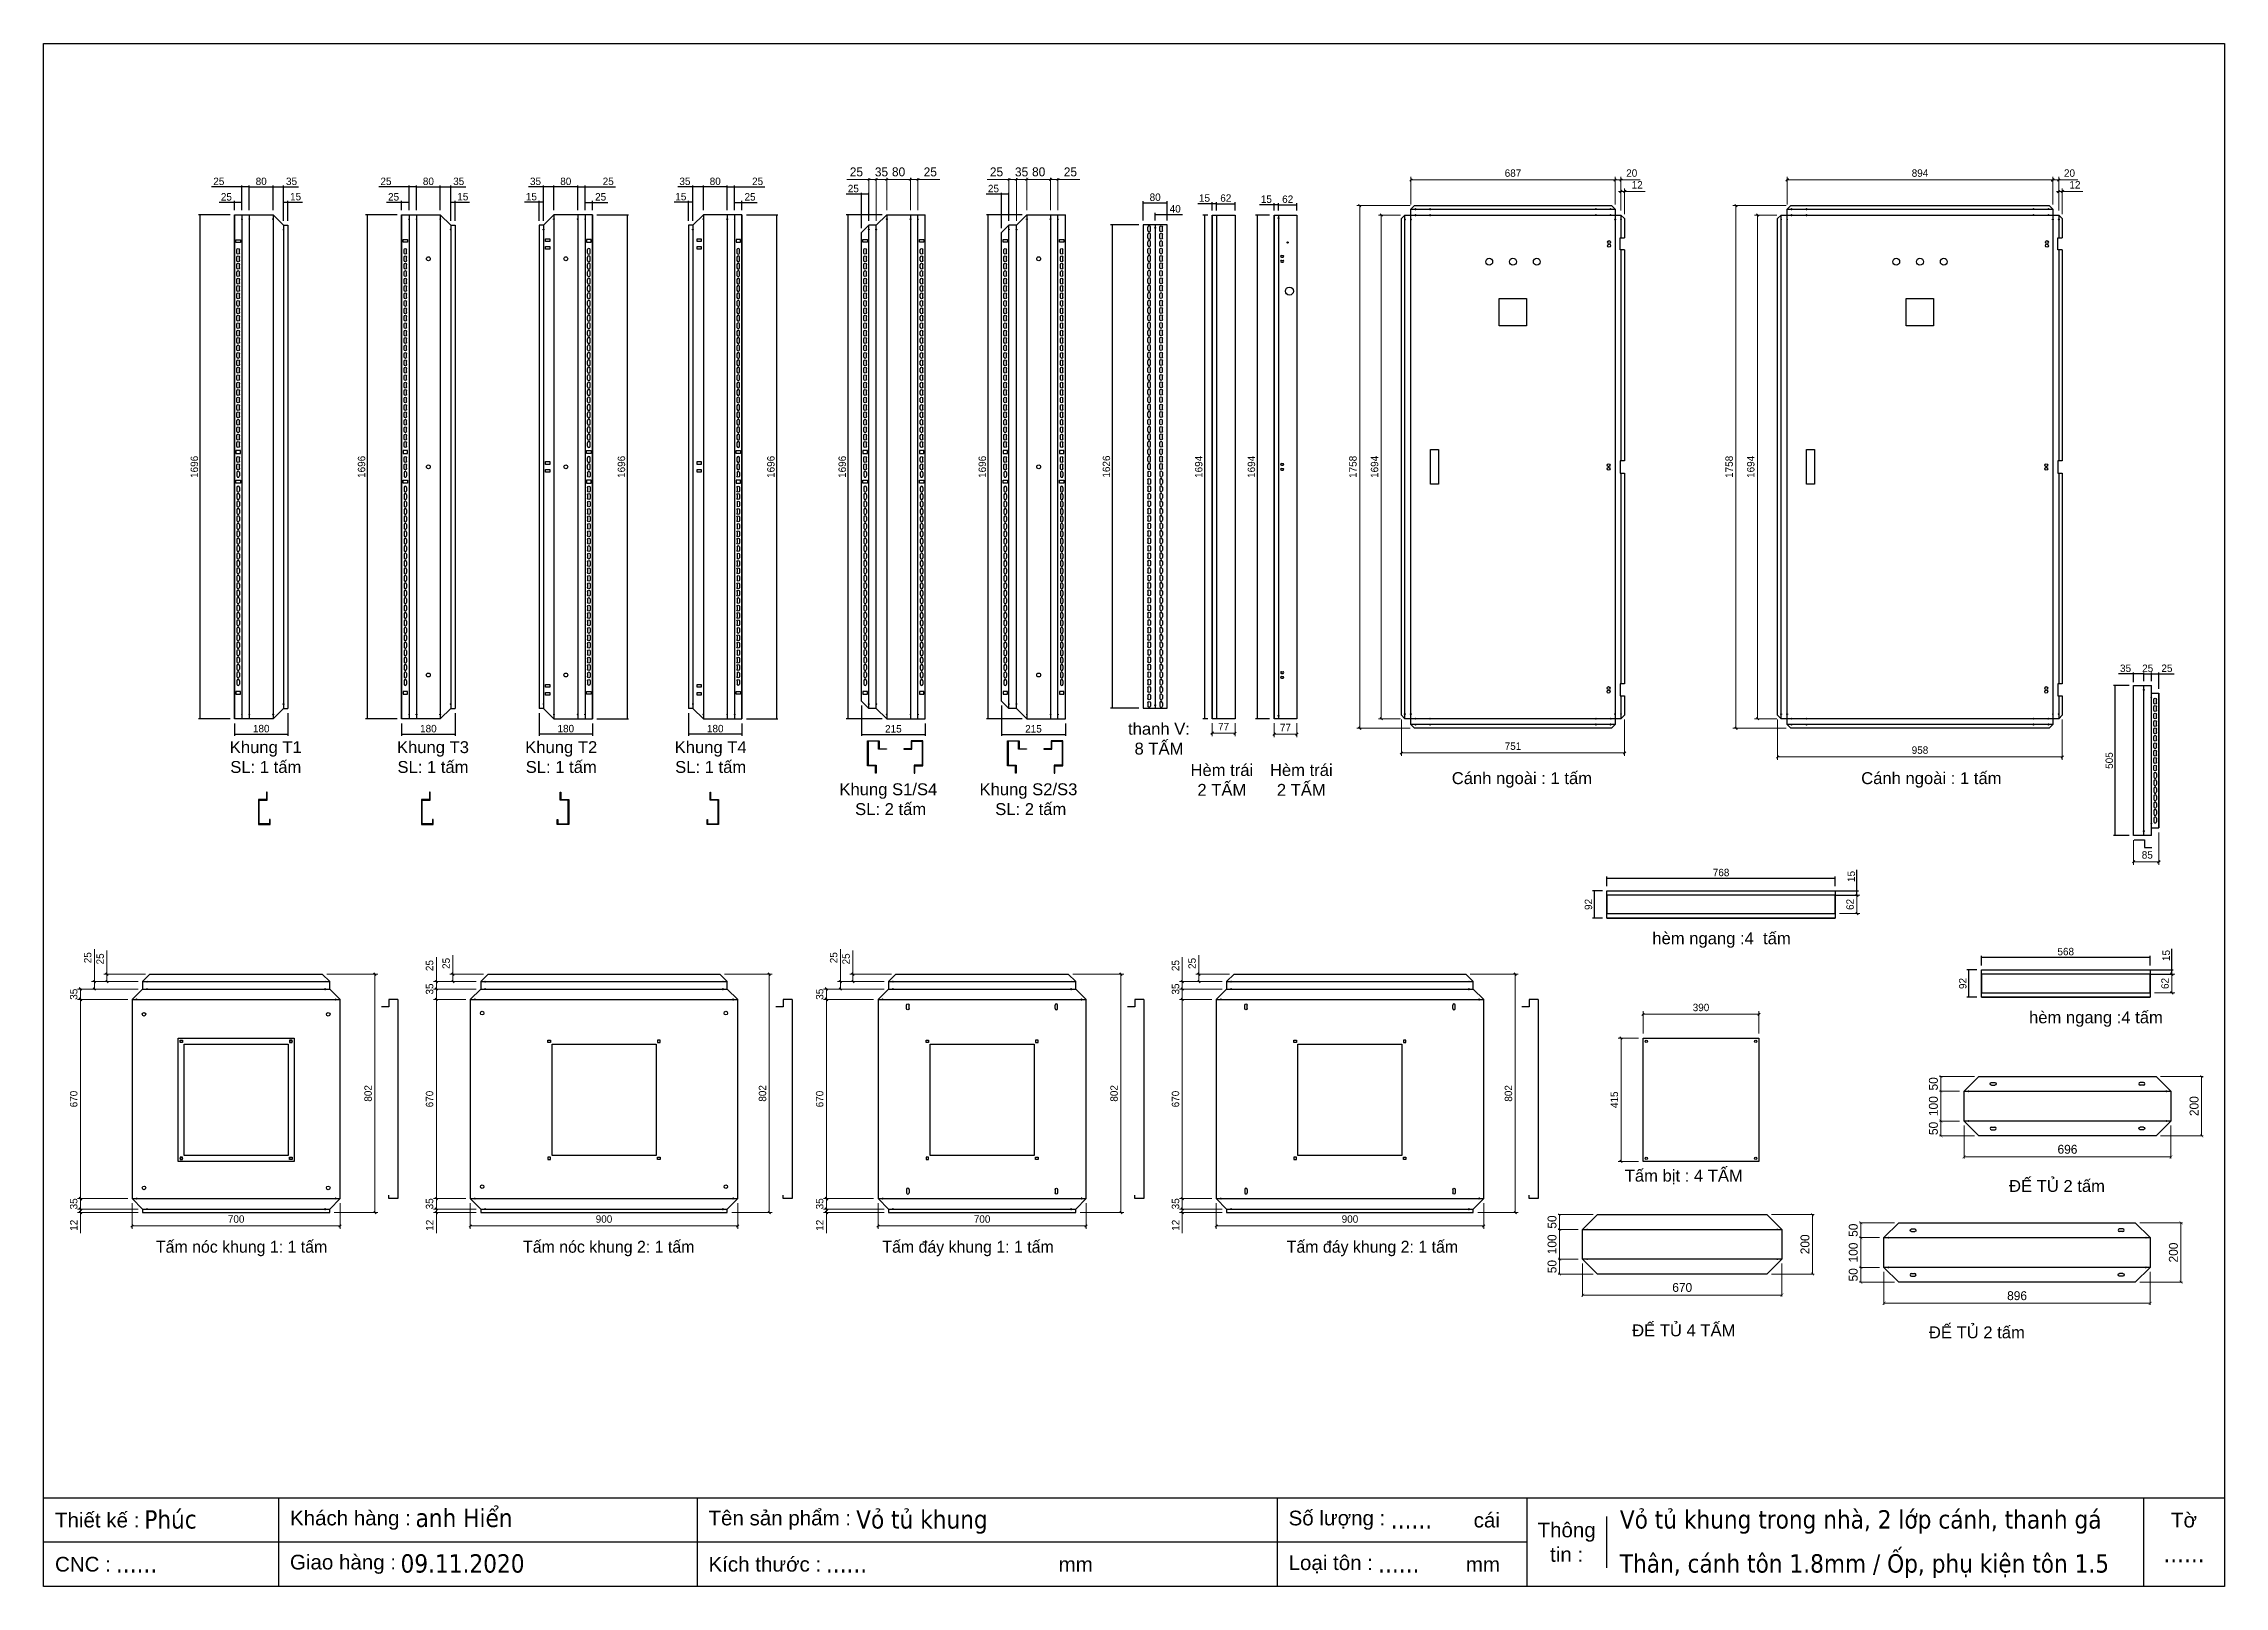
# Model space of a CAD drawing. Header units: millimetres. Extents: x 0 to 7339, y 0 to 5189.
import ezdxf
from ezdxf.enums import TextEntityAlignment as Align

# ---------------------------------------------------------------- set-up
doc = ezdxf.new("R2010")
doc.units = ezdxf.units.MM
doc.layers.add('CNC', color=7, linetype='Continuous')
doc.layers.add('DIM', color=253, linetype='Continuous')
doc.styles.add('Arial', font='arial.ttf')
doc.styles.add('Tahoma (Input Text)', font='tahoma.ttf')
doc.dimstyles.new('An-1', dxfattribs={"dimtxt": 25, "dimasz": 3, "dimexe": 5, "dimexo": 15, "dimgap": 6, "dimtad": 1, "dimdec": 0, "dimtxsty": 'Standard', "dimblk": 'ARCHTICK', "dimcen": 10, "dimclrd": 5, "dimclre": 5, "dimclrt": 3, "dimazin": 3, "dimtfac": 1, "dimtdec": 0, "dimtmove": 0, "dimatfit": 3, "dimldrblk": 'ARCHTICK', "dimlwd": -1, "dimlwe": -1})
doc.dimstyles.new('BIG', dxfattribs={"dimtxt": 30, "dimasz": 10, "dimexe": 5, "dimexo": 15, "dimgap": 10, "dimtad": 1, "dimdec": 0, "dimtxsty": 'Standard', "dimblk": 'ARCHTICK', "dimcen": 10, "dimclrd": 5, "dimclre": 5, "dimclrt": 3, "dimazin": 3, "dimtfac": 1, "dimtdec": 0, "dimtmove": 0, "dimatfit": 3, "dimldrblk": 'ARCHTICK', "dimlwd": 9, "dimlwe": 9})
doc.dimstyles.new('Dim-25', dxfattribs={"dimtxt": 25, "dimasz": 8, "dimexe": 10, "dimexo": 15, "dimgap": 10, "dimtad": 1, "dimdec": 0, "dimtxsty": 'Standard', "dimblk": 'OBLIQUE', "dimcen": 10, "dimclrd": 5, "dimclre": 5, "dimclrt": 3, "dimazin": 3, "dimtfac": 1, "dimtdec": 0, "dimtmove": 0, "dimatfit": 3, "dimldrblk": 'OBLIQUE', "dimlwd": 9, "dimlwe": 9})

msp = doc.modelspace()

# ---------------------------------------------------------------- texts
at = {"color": 7, "char_height": 40, "attachment_point": 5, "style": 'Arial'}
for s, insert, width in [('thanh V: \\P8 TẤM', (3753.6, 2851), 846.161), ('Khung T1\\PSL: 1 tấm', (747.7, 2789.2), 594.894), ('Khung T3\\PSL: 1 tấm', (1310.3, 2789.2), 594.894), ('Khung T2\\PSL: 1 tấm', (1742, 2789.2), 594.894), ('Khung T4\\PSL: 1 tấm', (2244.8, 2789.2), 594.894), ('Hèm trái\\P2 TẤM', (3965.1, 2712.5), 846.161), ('Hèm trái\\P2 TẤM', (4232.5, 2712.5), 846.161), ('Cánh ngoài : 1 tấm', (4974.9, 2712.5), 846.161), ('Cánh ngoài : 1 tấm', (6352.8, 2712.5), 846.161), ('Khung S1/S4\\P SL: 2 tấm', (2842.8, 2647.5), 594.894), ('Khung S2/S3\\P SL: 2 tấm', (3314.3, 2647.5), 594.894), ('hèm ngang :4  tấm', (5646.8, 2174), 844.894), ('hèm ngang :4 tấm', (6906.7, 1908.1), 844.894), ('Tấm bịt : 4 TẤM', (5519.7, 1377.1), 594.894), (' ĐẾ TỦ 2 tấm', (6767.9, 1346.5), 644.894), ('ĐẾ TỦ 4 TẤM', (5519.7, 860.7), 594.894), (' ĐẾ TỦ 2 tấm', (6498.3, 854.1), 644.894)]:
    msp.add_mtext(s, dxfattribs=dict(at, insert=insert, width=width))
at = {"color": 2, "char_height": 40, "width": 775, "attachment_point": 5}
for s, insert in [('Tấm nóc khung 1: 1 tấm', (666.3, 1136.3)), ('Tấm nóc khung 2: 1 tấm', (1901.8, 1136.3)), ('Tấm đáy khung 1: 1 tấm', (3111, 1136.3)), ('Tấm đáy khung 2: 1 tấm', (4471.8, 1136.3))]:
    msp.add_mtext(s, dxfattribs=dict(at, insert=insert))

# ---------------------------------------------------------------- blocks, each defined once
blk = doc.blocks.new('khungtenAsean2')
at = {"color": 7}
for p, q in [((2970, -1980), (0, -1980)), ((320, -1980), (320, -2100)), ((890, -1980), (890, -2100)), ((1680, -1980), (1680, -2100)), ((2020, -1980), (2020, -2100)), ((2860, -1980), (2860, -2100)), ((2128.3, -2005), (2128.3, -2075)), ((2020, -2040), (0, -2040))]:
    blk.add_line(p, q, dxfattribs=at)
blk.add_lwpolyline([(0, 0), (2970, 0), (2970, -2100), (0, -2100)], close=True, dxfattribs=at)
at = {"color": 2, "char_height": 20, "style": 'Arial'}
for s, insert, width, attachment_point in [('  Thiết kế :', (0, -2010), 917.634, 4), ('  Khách hàng :', (320, -2010), 917.634, 4), ('  Tên sản phẩm :', (890, -2010), 917.634, 4), ('  Số lượng :', (1680, -2010), 917.634, 4), ('cái', (1947.6, -2010), 917.634, 4), ('Thông\\Ptin :', (2074.2, -2040), 108.311, 5), ('Tờ', (2915, -2010), 110, 5), ('  CNC :', (0, -2070), 917.634, 4), ('  Giao hàng :', (320, -2070), 917.634, 4), ('  Kích thước :', (890, -2070), 917.634, 4), ('mm', (1382.3, -2070), 917.634, 4), ('  Loại tôn :', (1680, -2070), 917.634, 4), ('mm', (1936.9, -2070), 917.634, 4)]:
    blk.add_mtext(s, dxfattribs=dict(at, insert=insert, width=width, attachment_point=attachment_point))
at = {"color": 1, "style": 'Tahoma (Input Text)', "flags": 8}
for tag, p in [('#01', (137.1, -2021.3)), ('#03', (506.6, -2019.3)), ('#05', (1106.6, -2021.3)), ('#07', (1834.7, -2021.3)), ('#09', (2146.7, -2021.3)), ('#02', (98.5, -2081.3)), ('#04', (486.1, -2081.3)), ('#06', (1065.3, -2081.3)), ('#08', (1817.4, -2081.3)), ('#10', (2146.7, -2081.3))]:
    blk.add_attdef(tag, p, '', height=25, dxfattribs=at)
blk.add_attdef('#11', text='', height=25, dxfattribs=at).set_placement((2915, -2067.3), align=Align.CENTER)
blk = doc.blocks.new('*D1')
at = {"color": 0, "const_width": 0.45}
for points in [[(643.8, 4656.4), (640.8, 4653.4)], [(665.8, 4653.4), (668.8, 4656.4)]]:
    blk.add_lwpolyline(points, dxfattribs=at)
at = {"layer": 'Defpoints', "color": 0, "transparency": 16777216}
for p in [(642.3, 4654.9), (642.3, 4613.6), (667.3, 4613.6)]:
    blk.add_point(p, dxfattribs=at)
at = {"layer": 'DIM', "color": 5, "transparency": 16777216}
for p, q in [((642.3, 4654.9), (590.9, 4654.9)), ((642.3, 4628.6), (642.3, 4659.9)), ((667.3, 4654.9), (642.3, 4654.9)), ((667.3, 4628.6), (667.3, 4659.9))]:
    blk.add_line(p, q, dxfattribs=at)
at = {"layer": 'DIM', "color": 3, "transparency": 16777216, "insert": (615.1, 4673.7), "char_height": 25, "attachment_point": 5}
blk.add_mtext('25', dxfattribs=at)
blk = doc.blocks.new('_ArchTick')
at = {"color": 0, "const_width": 0.15}
blk.add_lwpolyline([(-0.5, -0.5), (0.5, 0.5)], dxfattribs=at)
blk = doc.blocks.new('*D2')
at = {"color": 0, "const_width": 0.45}
for points in [[(668.8, 4708.6), (665.8, 4705.6)], [(690.8, 4705.6), (693.8, 4708.6)]]:
    blk.add_lwpolyline(points, dxfattribs=at)
at = {"layer": 'Defpoints', "color": 0, "transparency": 16777216}
for p in [(692.3, 4707.1), (667.3, 4613.6), (692.3, 4613.6)]:
    blk.add_point(p, dxfattribs=at)
at = {"layer": 'DIM', "color": 5, "transparency": 16777216}
for p, q in [((667.3, 4707.1), (565.4, 4707.1)), ((667.3, 4628.6), (667.3, 4712.1)), ((692.3, 4707.1), (667.3, 4707.1)), ((692.3, 4628.6), (692.3, 4712.1))]:
    blk.add_line(p, q, dxfattribs=at)
at = {"layer": 'DIM', "color": 3, "transparency": 16777216, "insert": (589.6, 4725.9), "char_height": 25, "attachment_point": 5}
blk.add_mtext('25', dxfattribs=at)
blk = doc.blocks.new('*D3')
at = {"color": 0, "const_width": 0.45}
for points in [[(693.8, 4708.6), (690.8, 4705.6)], [(770.8, 4705.6), (773.8, 4708.6)]]:
    blk.add_lwpolyline(points, dxfattribs=at)
at = {"layer": 'Defpoints', "color": 0, "transparency": 16777216}
for p in [(772.3, 4707.1), (692.3, 4613.6), (772.3, 4613.6)]:
    blk.add_point(p, dxfattribs=at)
at = {"layer": 'DIM', "color": 5, "transparency": 16777216}
for p, q in [((692.3, 4628.6), (692.3, 4712.1)), ((692.3, 4707.1), (772.3, 4707.1)), ((772.3, 4628.6), (772.3, 4712.1))]:
    blk.add_line(p, q, dxfattribs=at)
at = {"layer": 'DIM', "color": 3, "transparency": 16777216, "insert": (732.3, 4725.9), "char_height": 25, "attachment_point": 5}
blk.add_mtext('80', dxfattribs=at)
blk = doc.blocks.new('*D4')
at = {"color": 0, "const_width": 0.45}
for points in [[(773.8, 4708.6), (770.8, 4705.6)], [(805.8, 4705.6), (808.8, 4708.6)]]:
    blk.add_lwpolyline(points, dxfattribs=at)
at = {"layer": 'Defpoints', "color": 0, "transparency": 16777216}
for p in [(807.3, 4707.1), (772.3, 4613.6), (807.3, 4578.6)]:
    blk.add_point(p, dxfattribs=at)
at = {"layer": 'DIM', "color": 5, "transparency": 16777216}
for p, q in [((772.3, 4628.6), (772.3, 4712.1)), ((772.3, 4707.1), (807.3, 4707.1)), ((807.3, 4593.6), (807.3, 4712.1)), ((807.3, 4707.1), (858.3, 4707.1))]:
    blk.add_line(p, q, dxfattribs=at)
at = {"layer": 'DIM', "color": 3, "transparency": 16777216, "insert": (834.3, 4725.9), "char_height": 25, "attachment_point": 5}
blk.add_mtext('35', dxfattribs=at)
blk = doc.blocks.new('*D5')
at = {"color": 0, "const_width": 0.45}
for points in [[(808.8, 4657.2), (805.8, 4654.2)], [(820.8, 4654.2), (823.8, 4657.2)]]:
    blk.add_lwpolyline(points, dxfattribs=at)
at = {"layer": 'Defpoints', "color": 0, "transparency": 16777216}
for p in [(822.3, 4655.7), (807.3, 4578.6), (822.3, 4578.6)]:
    blk.add_point(p, dxfattribs=at)
at = {"layer": 'DIM', "color": 5, "transparency": 16777216}
for p, q in [((807.3, 4593.6), (807.3, 4660.7)), ((807.3, 4655.7), (822.3, 4655.7)), ((822.3, 4593.6), (822.3, 4660.7)), ((822.3, 4655.7), (870.9, 4655.7))]:
    blk.add_line(p, q, dxfattribs=at)
at = {"layer": 'DIM', "color": 3, "transparency": 16777216, "insert": (848.1, 4674.4), "char_height": 25, "attachment_point": 5}
blk.add_mtext('15', dxfattribs=at)
blk = doc.blocks.new('*D6')
at = {"color": 0, "const_width": 0.45}
for points in [[(527.6, 4612.1), (524.6, 4615.1)], [(524.6, 2919.1), (527.6, 2916.1)]]:
    blk.add_lwpolyline(points, dxfattribs=at)
at = {"layer": 'Defpoints', "color": 0, "transparency": 16777216}
for p in [(642.3, 4613.6), (526.1, 2917.6), (642.3, 2917.6)]:
    blk.add_point(p, dxfattribs=at)
at = {"layer": 'DIM', "color": 5, "transparency": 16777216}
for p, q in [((627.3, 4613.6), (521.1, 4613.6)), ((526.1, 4613.6), (526.1, 2917.6)), ((627.3, 2917.6), (521.1, 2917.6))]:
    blk.add_line(p, q, dxfattribs=at)
at = {"layer": 'DIM', "color": 3, "transparency": 16777216, "insert": (507.4, 3765.6), "char_height": 25, "attachment_point": 5, "rotation": 90}
blk.add_mtext('1696', dxfattribs=at)
blk = doc.blocks.new('*D7')
at = {"color": 0, "const_width": 0.45}
for points in [[(643.8, 2867.8), (640.8, 2864.8)], [(820.8, 2864.8), (823.8, 2867.8)]]:
    blk.add_lwpolyline(points, dxfattribs=at)
at = {"layer": 'Defpoints', "color": 0, "transparency": 16777216}
for p in [(822.3, 2952.6), (642.3, 2917.6), (822.3, 2866.3)]:
    blk.add_point(p, dxfattribs=at)
at = {"layer": 'DIM', "color": 5, "transparency": 16777216}
for p, q in [((822.3, 2937.6), (822.3, 2861.3)), ((642.3, 2902.6), (642.3, 2861.3)), ((642.3, 2866.3), (822.3, 2866.3))]:
    blk.add_line(p, q, dxfattribs=at)
at = {"layer": 'DIM', "color": 3, "transparency": 16777216, "insert": (732.3, 2885.1), "char_height": 25, "attachment_point": 5}
blk.add_mtext('180', dxfattribs=at)
blk = doc.blocks.new('A$C143B6121')
at = {"color": 2}
for p, q in [((3.2, 8.5), (14.7, 8.5)), ((3.2, 0), (14.7, 0))]:
    blk.add_line(p, q, dxfattribs=at)
for centre, start, end in [((3.2, 4.3), 90, 270), ((14.7, 4.3), 270, 90)]:
    blk.add_arc(centre, 4.25, start, end, dxfattribs=at)
blk = doc.blocks.new('f3daunguoc')
at = {"layer": 'CNC', "color": 2, "lineweight": -3}
blk.add_circle((0, 0), 1.5, dxfattribs=at)
blk = doc.blocks.new('f2dauxuoi')
at = {"layer": 'CNC', "color": 2, "lineweight": -3}
blk.add_circle((0, 0), 1, dxfattribs=at)
blk = doc.blocks.new('*D8')
at = {"color": 0, "const_width": 0.45}
for points in [[(1206.4, 4656.4), (1203.4, 4653.4)], [(1228.4, 4653.4), (1231.4, 4656.4)]]:
    blk.add_lwpolyline(points, dxfattribs=at)
at = {"layer": 'Defpoints', "color": 0, "transparency": 16777216}
for p in [(1204.9, 4654.9), (1204.9, 4613.6), (1229.9, 4613.6)]:
    blk.add_point(p, dxfattribs=at)
at = {"layer": 'DIM', "color": 5, "transparency": 16777216}
for p, q in [((1204.9, 4654.9), (1153.5, 4654.9)), ((1204.9, 4628.6), (1204.9, 4659.9)), ((1229.9, 4654.9), (1204.9, 4654.9)), ((1229.9, 4628.6), (1229.9, 4659.9))]:
    blk.add_line(p, q, dxfattribs=at)
at = {"layer": 'DIM', "color": 3, "transparency": 16777216, "insert": (1177.7, 4673.7), "char_height": 25, "attachment_point": 5}
blk.add_mtext('25', dxfattribs=at)
blk = doc.blocks.new('*D9')
at = {"color": 0, "const_width": 0.45}
for points in [[(1231.4, 4708.6), (1228.4, 4705.6)], [(1253.4, 4705.6), (1256.4, 4708.6)]]:
    blk.add_lwpolyline(points, dxfattribs=at)
at = {"layer": 'Defpoints', "color": 0, "transparency": 16777216}
for p in [(1254.9, 4707.1), (1229.9, 4613.6), (1254.9, 4613.6)]:
    blk.add_point(p, dxfattribs=at)
at = {"layer": 'DIM', "color": 5, "transparency": 16777216}
for p, q in [((1229.9, 4707.1), (1128, 4707.1)), ((1229.9, 4628.6), (1229.9, 4712.1)), ((1254.9, 4707.1), (1229.9, 4707.1)), ((1254.9, 4628.6), (1254.9, 4712.1))]:
    blk.add_line(p, q, dxfattribs=at)
at = {"layer": 'DIM', "color": 3, "transparency": 16777216, "insert": (1152.2, 4725.9), "char_height": 25, "attachment_point": 5}
blk.add_mtext('25', dxfattribs=at)
blk = doc.blocks.new('*D10')
at = {"color": 0, "const_width": 0.45}
for points in [[(1256.4, 4708.6), (1253.4, 4705.6)], [(1333.4, 4705.6), (1336.4, 4708.6)]]:
    blk.add_lwpolyline(points, dxfattribs=at)
at = {"layer": 'Defpoints', "color": 0, "transparency": 16777216}
for p in [(1334.9, 4707.1), (1254.9, 4613.6), (1334.9, 4613.6)]:
    blk.add_point(p, dxfattribs=at)
at = {"layer": 'DIM', "color": 5, "transparency": 16777216}
for p, q in [((1254.9, 4628.6), (1254.9, 4712.1)), ((1254.9, 4707.1), (1334.9, 4707.1)), ((1334.9, 4628.6), (1334.9, 4712.1))]:
    blk.add_line(p, q, dxfattribs=at)
at = {"layer": 'DIM', "color": 3, "transparency": 16777216, "insert": (1294.9, 4725.9), "char_height": 25, "attachment_point": 5}
blk.add_mtext('80', dxfattribs=at)
blk = doc.blocks.new('*D11')
at = {"color": 0, "const_width": 0.45}
for points in [[(1336.4, 4708.6), (1333.4, 4705.6)], [(1368.4, 4705.6), (1371.4, 4708.6)]]:
    blk.add_lwpolyline(points, dxfattribs=at)
at = {"layer": 'Defpoints', "color": 0, "transparency": 16777216}
for p in [(1369.9, 4707.1), (1334.9, 4613.6), (1369.9, 4578.6)]:
    blk.add_point(p, dxfattribs=at)
at = {"layer": 'DIM', "color": 5, "transparency": 16777216}
for p, q in [((1334.9, 4628.6), (1334.9, 4712.1)), ((1334.9, 4707.1), (1369.9, 4707.1)), ((1369.9, 4593.6), (1369.9, 4712.1)), ((1369.9, 4707.1), (1420.9, 4707.1))]:
    blk.add_line(p, q, dxfattribs=at)
at = {"layer": 'DIM', "color": 3, "transparency": 16777216, "insert": (1396.9, 4725.9), "char_height": 25, "attachment_point": 5}
blk.add_mtext('35', dxfattribs=at)
blk = doc.blocks.new('*D12')
at = {"color": 0, "const_width": 0.45}
for points in [[(1371.4, 4657.2), (1368.4, 4654.2)], [(1383.4, 4654.2), (1386.4, 4657.2)]]:
    blk.add_lwpolyline(points, dxfattribs=at)
at = {"layer": 'Defpoints', "color": 0, "transparency": 16777216}
for p in [(1384.9, 4655.7), (1369.9, 4578.6), (1384.9, 4578.6)]:
    blk.add_point(p, dxfattribs=at)
at = {"layer": 'DIM', "color": 5, "transparency": 16777216}
for p, q in [((1369.9, 4593.6), (1369.9, 4660.7)), ((1369.9, 4655.7), (1384.9, 4655.7)), ((1384.9, 4593.6), (1384.9, 4660.7)), ((1384.9, 4655.7), (1433.6, 4655.7))]:
    blk.add_line(p, q, dxfattribs=at)
at = {"layer": 'DIM', "color": 3, "transparency": 16777216, "insert": (1410.7, 4674.4), "char_height": 25, "attachment_point": 5}
blk.add_mtext('15', dxfattribs=at)
blk = doc.blocks.new('*D13')
at = {"color": 0, "const_width": 0.45}
for points in [[(1090.2, 4612.1), (1087.2, 4615.1)], [(1087.2, 2919.1), (1090.2, 2916.1)]]:
    blk.add_lwpolyline(points, dxfattribs=at)
at = {"layer": 'Defpoints', "color": 0, "transparency": 16777216}
for p in [(1204.9, 4613.6), (1088.7, 2917.6), (1204.9, 2917.6)]:
    blk.add_point(p, dxfattribs=at)
at = {"layer": 'DIM', "color": 5, "transparency": 16777216}
for p, q in [((1189.9, 4613.6), (1083.7, 4613.6)), ((1088.7, 4613.6), (1088.7, 2917.6)), ((1189.9, 2917.6), (1083.7, 2917.6))]:
    blk.add_line(p, q, dxfattribs=at)
at = {"layer": 'DIM', "color": 3, "transparency": 16777216, "insert": (1070, 3765.6), "char_height": 25, "attachment_point": 5, "rotation": 90}
blk.add_mtext('1696', dxfattribs=at)
blk = doc.blocks.new('*D14')
at = {"color": 0, "const_width": 0.45}
for points in [[(1206.4, 2867.8), (1203.4, 2864.8)], [(1383.4, 2864.8), (1386.4, 2867.8)]]:
    blk.add_lwpolyline(points, dxfattribs=at)
at = {"layer": 'Defpoints', "color": 0, "transparency": 16777216}
for p in [(1384.9, 2952.6), (1204.9, 2917.6), (1384.9, 2866.3)]:
    blk.add_point(p, dxfattribs=at)
at = {"layer": 'DIM', "color": 5, "transparency": 16777216}
for p, q in [((1384.9, 2937.6), (1384.9, 2861.3)), ((1204.9, 2902.6), (1204.9, 2861.3)), ((1204.9, 2866.3), (1384.9, 2866.3))]:
    blk.add_line(p, q, dxfattribs=at)
at = {"layer": 'DIM', "color": 3, "transparency": 16777216, "insert": (1294.9, 2885.1), "char_height": 25, "attachment_point": 5}
blk.add_mtext('180', dxfattribs=at)
blk = doc.blocks.new('*D15')
at = {"color": 0, "const_width": 0.45}
for points in [[(1823.8, 4656.4), (1820.8, 4653.4)], [(1845.8, 4653.4), (1848.8, 4656.4)]]:
    blk.add_lwpolyline(points, dxfattribs=at)
at = {"layer": 'Defpoints', "color": 0, "transparency": 16777216}
for p in [(1847.3, 4654.9), (1822.3, 4613.6), (1847.3, 4613.6)]:
    blk.add_point(p, dxfattribs=at)
at = {"layer": 'DIM', "color": 5, "transparency": 16777216}
for p, q in [((1822.3, 4628.6), (1822.3, 4659.9)), ((1822.3, 4654.9), (1847.3, 4654.9)), ((1847.3, 4628.6), (1847.3, 4659.9)), ((1847.3, 4654.9), (1898.8, 4654.9))]:
    blk.add_line(p, q, dxfattribs=at)
at = {"layer": 'DIM', "color": 3, "transparency": 16777216, "insert": (1874.6, 4673.7), "char_height": 25, "attachment_point": 5}
blk.add_mtext('25', dxfattribs=at)
blk = doc.blocks.new('*D16')
at = {"color": 0, "const_width": 0.45}
for points in [[(1798.8, 4708.6), (1795.8, 4705.6)], [(1820.8, 4705.6), (1823.8, 4708.6)]]:
    blk.add_lwpolyline(points, dxfattribs=at)
at = {"layer": 'Defpoints', "color": 0, "transparency": 16777216}
for p in [(1797.3, 4707.1), (1797.3, 4613.6), (1822.3, 4613.6)]:
    blk.add_point(p, dxfattribs=at)
at = {"layer": 'DIM', "color": 5, "transparency": 16777216}
for p, q in [((1797.3, 4628.6), (1797.3, 4712.1)), ((1797.3, 4707.1), (1822.3, 4707.1)), ((1822.3, 4628.6), (1822.3, 4712.1)), ((1822.3, 4707.1), (1924.2, 4707.1))]:
    blk.add_line(p, q, dxfattribs=at)
at = {"layer": 'DIM', "color": 3, "transparency": 16777216, "insert": (1900, 4725.9), "char_height": 25, "attachment_point": 5}
blk.add_mtext('25', dxfattribs=at)
blk = doc.blocks.new('*D17')
at = {"color": 0, "const_width": 0.45}
for points in [[(1718.8, 4708.6), (1715.8, 4705.6)], [(1795.8, 4705.6), (1798.8, 4708.6)]]:
    blk.add_lwpolyline(points, dxfattribs=at)
at = {"layer": 'Defpoints', "color": 0, "transparency": 16777216}
for p in [(1717.3, 4707.1), (1717.3, 4613.6), (1797.3, 4613.6)]:
    blk.add_point(p, dxfattribs=at)
at = {"layer": 'DIM', "color": 5, "transparency": 16777216}
for p, q in [((1717.3, 4628.6), (1717.3, 4712.1)), ((1797.3, 4707.1), (1717.3, 4707.1)), ((1797.3, 4628.6), (1797.3, 4712.1))]:
    blk.add_line(p, q, dxfattribs=at)
at = {"layer": 'DIM', "color": 3, "transparency": 16777216, "insert": (1757.3, 4725.9), "char_height": 25, "attachment_point": 5}
blk.add_mtext('80', dxfattribs=at)
blk = doc.blocks.new('*D18')
at = {"color": 0, "const_width": 0.45}
for points in [[(1683.8, 4708.6), (1680.8, 4705.6)], [(1715.8, 4705.6), (1718.8, 4708.6)]]:
    blk.add_lwpolyline(points, dxfattribs=at)
at = {"layer": 'Defpoints', "color": 0, "transparency": 16777216}
for p in [(1682.3, 4707.1), (1682.3, 4578.6), (1717.3, 4613.6)]:
    blk.add_point(p, dxfattribs=at)
at = {"layer": 'DIM', "color": 5, "transparency": 16777216}
for p, q in [((1682.3, 4707.1), (1631.4, 4707.1)), ((1682.3, 4593.6), (1682.3, 4712.1)), ((1717.3, 4707.1), (1682.3, 4707.1)), ((1717.3, 4628.6), (1717.3, 4712.1))]:
    blk.add_line(p, q, dxfattribs=at)
at = {"layer": 'DIM', "color": 3, "transparency": 16777216, "insert": (1655.4, 4725.9), "char_height": 25, "attachment_point": 5}
blk.add_mtext('35', dxfattribs=at)
blk = doc.blocks.new('*D19')
at = {"color": 0, "const_width": 0.45}
for points in [[(1668.8, 4657.2), (1665.8, 4654.2)], [(1680.8, 4654.2), (1683.8, 4657.2)]]:
    blk.add_lwpolyline(points, dxfattribs=at)
at = {"layer": 'Defpoints', "color": 0, "transparency": 16777216}
for p in [(1667.3, 4655.7), (1667.3, 4578.6), (1682.3, 4578.6)]:
    blk.add_point(p, dxfattribs=at)
at = {"layer": 'DIM', "color": 5, "transparency": 16777216}
for p, q in [((1667.3, 4655.7), (1618.7, 4655.7)), ((1667.3, 4593.6), (1667.3, 4660.7)), ((1682.3, 4655.7), (1667.3, 4655.7)), ((1682.3, 4593.6), (1682.3, 4660.7))]:
    blk.add_line(p, q, dxfattribs=at)
at = {"layer": 'DIM', "color": 3, "transparency": 16777216, "insert": (1641.5, 4674.4), "char_height": 25, "attachment_point": 5}
blk.add_mtext('15', dxfattribs=at)
blk = doc.blocks.new('*D20')
at = {"color": 0, "const_width": 0.45}
for points in [[(1965, 4612.1), (1962, 4615.1)], [(1962, 2919.1), (1965, 2916.1)]]:
    blk.add_lwpolyline(points, dxfattribs=at)
at = {"layer": 'Defpoints', "color": 0, "transparency": 16777216}
for p in [(1847.3, 4613.6), (1847.3, 2917.6), (1963.5, 2917.6)]:
    blk.add_point(p, dxfattribs=at)
at = {"layer": 'DIM', "color": 5, "transparency": 16777216}
for p, q in [((1862.3, 4613.6), (1968.5, 4613.6)), ((1963.5, 4613.6), (1963.5, 2917.6)), ((1862.3, 2917.6), (1968.5, 2917.6))]:
    blk.add_line(p, q, dxfattribs=at)
at = {"layer": 'DIM', "color": 3, "transparency": 16777216, "insert": (1944.7, 3765.6), "char_height": 25, "attachment_point": 5, "rotation": 90}
blk.add_mtext('1696', dxfattribs=at)
blk = doc.blocks.new('*D21')
at = {"color": 0, "const_width": 0.45}
for points in [[(1668.8, 2867.8), (1665.8, 2864.8)], [(1845.8, 2864.8), (1848.8, 2867.8)]]:
    blk.add_lwpolyline(points, dxfattribs=at)
at = {"layer": 'Defpoints', "color": 0, "transparency": 16777216}
for p in [(1667.3, 2952.6), (1667.3, 2866.3), (1847.3, 2917.6)]:
    blk.add_point(p, dxfattribs=at)
at = {"layer": 'DIM', "color": 5, "transparency": 16777216}
for p, q in [((1667.3, 2937.6), (1667.3, 2861.3)), ((1847.3, 2866.3), (1667.3, 2866.3)), ((1847.3, 2902.6), (1847.3, 2861.3))]:
    blk.add_line(p, q, dxfattribs=at)
at = {"layer": 'DIM', "color": 3, "transparency": 16777216, "insert": (1757.3, 2885.1), "char_height": 25, "attachment_point": 5}
blk.add_mtext('180', dxfattribs=at)
blk = doc.blocks.new('*D22')
at = {"color": 0, "const_width": 0.45}
for points in [[(2326.7, 4656.4), (2323.7, 4653.4)], [(2348.7, 4653.4), (2351.7, 4656.4)]]:
    blk.add_lwpolyline(points, dxfattribs=at)
at = {"layer": 'Defpoints', "color": 0, "transparency": 16777216}
for p in [(2350.2, 4654.9), (2325.2, 4613.6), (2350.2, 4613.6)]:
    blk.add_point(p, dxfattribs=at)
at = {"layer": 'DIM', "color": 5, "transparency": 16777216}
for p, q in [((2325.2, 4628.6), (2325.2, 4659.9)), ((2325.2, 4654.9), (2350.2, 4654.9)), ((2350.2, 4628.6), (2350.2, 4659.9)), ((2350.2, 4654.9), (2401.6, 4654.9))]:
    blk.add_line(p, q, dxfattribs=at)
at = {"layer": 'DIM', "color": 3, "transparency": 16777216, "insert": (2377.4, 4673.7), "char_height": 25, "attachment_point": 5}
blk.add_mtext('25', dxfattribs=at)
blk = doc.blocks.new('*D23')
at = {"color": 0, "const_width": 0.45}
for points in [[(2301.7, 4708.6), (2298.7, 4705.6)], [(2323.7, 4705.6), (2326.7, 4708.6)]]:
    blk.add_lwpolyline(points, dxfattribs=at)
at = {"layer": 'Defpoints', "color": 0, "transparency": 16777216}
for p in [(2300.2, 4707.1), (2300.2, 4613.6), (2325.2, 4613.6)]:
    blk.add_point(p, dxfattribs=at)
at = {"layer": 'DIM', "color": 5, "transparency": 16777216}
for p, q in [((2300.2, 4628.6), (2300.2, 4712.1)), ((2300.2, 4707.1), (2325.2, 4707.1)), ((2325.2, 4628.6), (2325.2, 4712.1)), ((2325.2, 4707.1), (2427.1, 4707.1))]:
    blk.add_line(p, q, dxfattribs=at)
at = {"layer": 'DIM', "color": 3, "transparency": 16777216, "insert": (2402.9, 4725.9), "char_height": 25, "attachment_point": 5}
blk.add_mtext('25', dxfattribs=at)
blk = doc.blocks.new('*D24')
at = {"color": 0, "const_width": 0.45}
for points in [[(2221.7, 4708.6), (2218.7, 4705.6)], [(2298.7, 4705.6), (2301.7, 4708.6)]]:
    blk.add_lwpolyline(points, dxfattribs=at)
at = {"layer": 'Defpoints', "color": 0, "transparency": 16777216}
for p in [(2220.2, 4707.1), (2220.2, 4613.6), (2300.2, 4613.6)]:
    blk.add_point(p, dxfattribs=at)
at = {"layer": 'DIM', "color": 5, "transparency": 16777216}
for p, q in [((2220.2, 4628.6), (2220.2, 4712.1)), ((2300.2, 4707.1), (2220.2, 4707.1)), ((2300.2, 4628.6), (2300.2, 4712.1))]:
    blk.add_line(p, q, dxfattribs=at)
at = {"layer": 'DIM', "color": 3, "transparency": 16777216, "insert": (2260.2, 4725.9), "char_height": 25, "attachment_point": 5}
blk.add_mtext('80', dxfattribs=at)
blk = doc.blocks.new('*D25')
at = {"color": 0, "const_width": 0.45}
for points in [[(2186.7, 4708.6), (2183.7, 4705.6)], [(2218.7, 4705.6), (2221.7, 4708.6)]]:
    blk.add_lwpolyline(points, dxfattribs=at)
at = {"layer": 'Defpoints', "color": 0, "transparency": 16777216}
for p in [(2185.2, 4707.1), (2185.2, 4578.6), (2220.2, 4613.6)]:
    blk.add_point(p, dxfattribs=at)
at = {"layer": 'DIM', "color": 5, "transparency": 16777216}
for p, q in [((2185.2, 4707.1), (2134.2, 4707.1)), ((2185.2, 4593.6), (2185.2, 4712.1)), ((2220.2, 4707.1), (2185.2, 4707.1)), ((2220.2, 4628.6), (2220.2, 4712.1))]:
    blk.add_line(p, q, dxfattribs=at)
at = {"layer": 'DIM', "color": 3, "transparency": 16777216, "insert": (2158.2, 4725.9), "char_height": 25, "attachment_point": 5}
blk.add_mtext('35', dxfattribs=at)
blk = doc.blocks.new('*D26')
at = {"color": 0, "const_width": 0.45}
for points in [[(2171.7, 4657.2), (2168.7, 4654.2)], [(2183.7, 4654.2), (2186.7, 4657.2)]]:
    blk.add_lwpolyline(points, dxfattribs=at)
at = {"layer": 'Defpoints', "color": 0, "transparency": 16777216}
for p in [(2170.2, 4655.7), (2170.2, 4578.6), (2185.2, 4578.6)]:
    blk.add_point(p, dxfattribs=at)
at = {"layer": 'DIM', "color": 5, "transparency": 16777216}
for p, q in [((2170.2, 4655.7), (2121.5, 4655.7)), ((2170.2, 4593.6), (2170.2, 4660.7)), ((2185.2, 4655.7), (2170.2, 4655.7)), ((2185.2, 4593.6), (2185.2, 4660.7))]:
    blk.add_line(p, q, dxfattribs=at)
at = {"layer": 'DIM', "color": 3, "transparency": 16777216, "insert": (2144.4, 4674.4), "char_height": 25, "attachment_point": 5}
blk.add_mtext('15', dxfattribs=at)
blk = doc.blocks.new('*D27')
at = {"color": 0, "const_width": 0.45}
for points in [[(2467.8, 4612.1), (2464.8, 4615.1)], [(2464.8, 2919.1), (2467.8, 2916.1)]]:
    blk.add_lwpolyline(points, dxfattribs=at)
at = {"layer": 'Defpoints', "color": 0, "transparency": 16777216}
for p in [(2350.2, 4613.6), (2350.2, 2917.6), (2466.3, 2917.6)]:
    blk.add_point(p, dxfattribs=at)
at = {"layer": 'DIM', "color": 5, "transparency": 16777216}
for p, q in [((2365.2, 4613.6), (2471.3, 4613.6)), ((2466.3, 4613.6), (2466.3, 2917.6)), ((2365.2, 2917.6), (2471.3, 2917.6))]:
    blk.add_line(p, q, dxfattribs=at)
at = {"layer": 'DIM', "color": 3, "transparency": 16777216, "insert": (2447.6, 3765.6), "char_height": 25, "attachment_point": 5, "rotation": 90}
blk.add_mtext('1696', dxfattribs=at)
blk = doc.blocks.new('*D28')
at = {"color": 0, "const_width": 0.45}
for points in [[(2171.7, 2867.8), (2168.7, 2864.8)], [(2348.7, 2864.8), (2351.7, 2867.8)]]:
    blk.add_lwpolyline(points, dxfattribs=at)
at = {"layer": 'Defpoints', "color": 0, "transparency": 16777216}
for p in [(2170.2, 2952.6), (2170.2, 2866.3), (2350.2, 2917.6)]:
    blk.add_point(p, dxfattribs=at)
at = {"layer": 'DIM', "color": 5, "transparency": 16777216}
for p, q in [((2170.2, 2937.6), (2170.2, 2861.3)), ((2350.2, 2866.3), (2170.2, 2866.3)), ((2350.2, 2902.6), (2350.2, 2861.3))]:
    blk.add_line(p, q, dxfattribs=at)
at = {"layer": 'DIM', "color": 3, "transparency": 16777216, "insert": (2260.2, 2885.1), "char_height": 25, "attachment_point": 5}
blk.add_mtext('180', dxfattribs=at)
blk = doc.blocks.new('*D29')
at = {"color": 0, "const_width": 1.5}
for points in [[(2807.2, 4737.2), (2797.2, 4727.2)], [(2832.2, 4727.2), (2842.2, 4737.2)]]:
    blk.add_lwpolyline(points, dxfattribs=at)
at = {"layer": 'Defpoints', "color": 0, "transparency": 16777216}
for p in [(2837.2, 4732.2), (2802.2, 4578.6), (2837.2, 4613.6)]:
    blk.add_point(p, dxfattribs=at)
at = {"layer": 'DIM', "color": 5, "lineweight": 9, "transparency": 16777216}
for p, q in [((2802.2, 4593.6), (2802.2, 4737.2)), ((2802.2, 4732.2), (2837.2, 4732.2)), ((2837.2, 4628.6), (2837.2, 4737.2))]:
    blk.add_line(p, q, dxfattribs=at)
at = {"layer": 'DIM', "color": 3, "transparency": 16777216, "insert": (2819.7, 4757.5), "char_height": 30, "attachment_point": 5}
blk.add_mtext('35', dxfattribs=at)
blk = doc.blocks.new('*D30')
at = {"color": 0, "const_width": 1.5}
for points in [[(2842.2, 4737.5), (2832.2, 4727.5)], [(2912.2, 4727.5), (2922.2, 4737.5)]]:
    blk.add_lwpolyline(points, dxfattribs=at)
at = {"layer": 'Defpoints', "color": 0, "transparency": 16777216}
for p in [(2917.2, 4732.5), (2837.2, 4613.6), (2917.2, 4613.6)]:
    blk.add_point(p, dxfattribs=at)
at = {"layer": 'DIM', "color": 5, "lineweight": 9, "transparency": 16777216}
for p, q in [((2837.2, 4628.6), (2837.2, 4737.5)), ((2837.2, 4732.5), (2917.2, 4732.5)), ((2917.2, 4628.6), (2917.2, 4737.5))]:
    blk.add_line(p, q, dxfattribs=at)
at = {"layer": 'DIM', "color": 3, "transparency": 16777216, "insert": (2877.2, 4757.8), "char_height": 30, "attachment_point": 5}
blk.add_mtext('80', dxfattribs=at)
blk = doc.blocks.new('*D31')
at = {"color": 0, "const_width": 1.5}
for points in [[(2782.2, 4737.2), (2772.2, 4727.2)], [(2797.2, 4727.2), (2807.2, 4737.2)]]:
    blk.add_lwpolyline(points, dxfattribs=at)
at = {"layer": 'Defpoints', "color": 0, "transparency": 16777216}
for p in [(2777.2, 4732.2), (2777.2, 4578.6), (2802.2, 4578.6)]:
    blk.add_point(p, dxfattribs=at)
at = {"layer": 'DIM', "color": 5, "lineweight": 9, "transparency": 16777216}
for p, q in [((2777.2, 4732.2), (2703.5, 4732.2)), ((2777.2, 4593.6), (2777.2, 4737.2)), ((2802.2, 4732.2), (2777.2, 4732.2)), ((2802.2, 4593.6), (2802.2, 4737.2))]:
    blk.add_line(p, q, dxfattribs=at)
at = {"layer": 'DIM', "color": 3, "transparency": 16777216, "insert": (2735.3, 4757.5), "char_height": 30, "attachment_point": 5}
blk.add_mtext('25', dxfattribs=at)
blk = doc.blocks.new('*D32')
at = {"color": 0, "const_width": 1.5}
for points in [[(2922.2, 4737.2), (2912.2, 4727.2)], [(2937.2, 4727.2), (2947.2, 4737.2)]]:
    blk.add_lwpolyline(points, dxfattribs=at)
at = {"layer": 'Defpoints', "color": 0, "transparency": 16777216}
for p in [(2942.2, 4732.2), (2917.2, 4613.6), (2942.2, 4613.6)]:
    blk.add_point(p, dxfattribs=at)
at = {"layer": 'DIM', "color": 5, "lineweight": 9, "transparency": 16777216}
for p, q in [((2917.2, 4628.6), (2917.2, 4737.2)), ((2917.2, 4732.2), (2942.2, 4732.2)), ((2942.2, 4628.6), (2942.2, 4737.2)), ((2942.2, 4732.2), (3015.9, 4732.2))]:
    blk.add_line(p, q, dxfattribs=at)
at = {"layer": 'DIM', "color": 3, "transparency": 16777216, "insert": (2984, 4757.5), "char_height": 30, "attachment_point": 5}
blk.add_mtext('25', dxfattribs=at)
blk = doc.blocks.new('*D33')
at = {"color": 0, "const_width": 0.45}
for points in [[(2753.7, 4684.3), (2750.7, 4681.3)], [(2775.7, 4681.3), (2778.7, 4684.3)]]:
    blk.add_lwpolyline(points, dxfattribs=at)
at = {"layer": 'Defpoints', "color": 0, "transparency": 16777216}
for p in [(2752.2, 4682.8), (2752.2, 4553.6), (2777.2, 4578.6)]:
    blk.add_point(p, dxfattribs=at)
at = {"layer": 'DIM', "color": 5, "transparency": 16777216}
for p, q in [((2752.2, 4682.8), (2700.8, 4682.8)), ((2752.2, 4568.6), (2752.2, 4687.8)), ((2777.2, 4682.8), (2752.2, 4682.8)), ((2777.2, 4593.6), (2777.2, 4687.8))]:
    blk.add_line(p, q, dxfattribs=at)
at = {"layer": 'DIM', "color": 3, "transparency": 16777216, "insert": (2725, 4701.6), "char_height": 25, "attachment_point": 5}
blk.add_mtext('25', dxfattribs=at)
blk = doc.blocks.new('*D34')
at = {"color": 0, "const_width": 0.45}
for points in [[(2707.9, 4612.1), (2704.9, 4615.1)], [(2704.9, 2919.1), (2707.9, 2916.1)]]:
    blk.add_lwpolyline(points, dxfattribs=at)
at = {"layer": 'Defpoints', "color": 0, "transparency": 16777216}
for p in [(2837.2, 4613.6), (2706.4, 2917.6), (2837.2, 2917.6)]:
    blk.add_point(p, dxfattribs=at)
at = {"layer": 'DIM', "color": 5, "transparency": 16777216}
for p, q in [((2822.2, 4613.6), (2701.4, 4613.6)), ((2706.4, 4613.6), (2706.4, 2917.6)), ((2822.2, 2917.6), (2701.4, 2917.6))]:
    blk.add_line(p, q, dxfattribs=at)
at = {"layer": 'DIM', "color": 3, "transparency": 16777216, "insert": (2687.7, 3765.6), "char_height": 25, "attachment_point": 5, "rotation": 90}
blk.add_mtext('1696', dxfattribs=at)
blk = doc.blocks.new('*D35')
at = {"color": 0, "const_width": 0.45}
for points in [[(2753.7, 2867.1), (2750.7, 2864.1)], [(2965.7, 2864.1), (2968.7, 2867.1)]]:
    blk.add_lwpolyline(points, dxfattribs=at)
at = {"layer": 'Defpoints', "color": 0, "transparency": 16777216}
for p in [(2752.2, 2977.6), (2967.2, 2917.6), (2967.2, 2865.6)]:
    blk.add_point(p, dxfattribs=at)
at = {"layer": 'DIM', "color": 5, "transparency": 16777216}
for p, q in [((2752.2, 2962.6), (2752.2, 2860.6)), ((2752.2, 2865.6), (2967.2, 2865.6)), ((2967.2, 2902.6), (2967.2, 2860.6))]:
    blk.add_line(p, q, dxfattribs=at)
at = {"layer": 'DIM', "color": 3, "transparency": 16777216, "insert": (2859.7, 2884.4), "char_height": 25, "attachment_point": 5}
blk.add_mtext('215', dxfattribs=at)
blk = doc.blocks.new('*D36')
at = {"color": 0, "const_width": 1.5}
for points in [[(3278.7, 4737.2), (3268.7, 4727.2)], [(3303.7, 4727.2), (3313.7, 4737.2)]]:
    blk.add_lwpolyline(points, dxfattribs=at)
at = {"layer": 'Defpoints', "color": 0, "transparency": 16777216}
for p in [(3308.7, 4732.2), (3273.7, 4578.6), (3308.7, 4613.6)]:
    blk.add_point(p, dxfattribs=at)
at = {"layer": 'DIM', "color": 5, "lineweight": 9, "transparency": 16777216}
for p, q in [((3273.7, 4593.6), (3273.7, 4737.2)), ((3273.7, 4732.2), (3308.7, 4732.2)), ((3308.7, 4628.6), (3308.7, 4737.2))]:
    blk.add_line(p, q, dxfattribs=at)
at = {"layer": 'DIM', "color": 3, "transparency": 16777216, "insert": (3291.2, 4757.5), "char_height": 30, "attachment_point": 5}
blk.add_mtext('35', dxfattribs=at)
blk = doc.blocks.new('*D37')
at = {"color": 0, "const_width": 1.5}
for points in [[(3313.7, 4737.5), (3303.7, 4727.5)], [(3383.7, 4727.5), (3393.7, 4737.5)]]:
    blk.add_lwpolyline(points, dxfattribs=at)
at = {"layer": 'Defpoints', "color": 0, "transparency": 16777216}
for p in [(3388.7, 4732.5), (3308.7, 4613.6), (3388.7, 4613.6)]:
    blk.add_point(p, dxfattribs=at)
at = {"layer": 'DIM', "color": 5, "lineweight": 9, "transparency": 16777216}
for p, q in [((3308.7, 4628.6), (3308.7, 4737.5)), ((3308.7, 4732.5), (3388.7, 4732.5)), ((3388.7, 4628.6), (3388.7, 4737.5))]:
    blk.add_line(p, q, dxfattribs=at)
at = {"layer": 'DIM', "color": 3, "transparency": 16777216, "insert": (3348.7, 4757.8), "char_height": 30, "attachment_point": 5}
blk.add_mtext('80', dxfattribs=at)
blk = doc.blocks.new('*D38')
at = {"color": 0, "const_width": 1.5}
for points in [[(3253.7, 4737.2), (3243.7, 4727.2)], [(3268.7, 4727.2), (3278.7, 4737.2)]]:
    blk.add_lwpolyline(points, dxfattribs=at)
at = {"layer": 'Defpoints', "color": 0, "transparency": 16777216}
for p in [(3248.7, 4732.2), (3248.7, 4578.6), (3273.7, 4578.6)]:
    blk.add_point(p, dxfattribs=at)
at = {"layer": 'DIM', "color": 5, "lineweight": 9, "transparency": 16777216}
for p, q in [((3248.7, 4732.2), (3175, 4732.2)), ((3248.7, 4593.6), (3248.7, 4737.2)), ((3273.7, 4732.2), (3248.7, 4732.2)), ((3273.7, 4593.6), (3273.7, 4737.2))]:
    blk.add_line(p, q, dxfattribs=at)
at = {"layer": 'DIM', "color": 3, "transparency": 16777216, "insert": (3206.8, 4757.5), "char_height": 30, "attachment_point": 5}
blk.add_mtext('25', dxfattribs=at)
blk = doc.blocks.new('*D39')
at = {"color": 0, "const_width": 1.5}
for points in [[(3393.7, 4737.2), (3383.7, 4727.2)], [(3408.7, 4727.2), (3418.7, 4737.2)]]:
    blk.add_lwpolyline(points, dxfattribs=at)
at = {"layer": 'Defpoints', "color": 0, "transparency": 16777216}
for p in [(3413.7, 4732.2), (3388.7, 4613.6), (3413.7, 4613.6)]:
    blk.add_point(p, dxfattribs=at)
at = {"layer": 'DIM', "color": 5, "lineweight": 9, "transparency": 16777216}
for p, q in [((3388.7, 4628.6), (3388.7, 4737.2)), ((3388.7, 4732.2), (3413.7, 4732.2)), ((3413.7, 4628.6), (3413.7, 4737.2)), ((3413.7, 4732.2), (3487.4, 4732.2))]:
    blk.add_line(p, q, dxfattribs=at)
at = {"layer": 'DIM', "color": 3, "transparency": 16777216, "insert": (3455.5, 4757.5), "char_height": 30, "attachment_point": 5}
blk.add_mtext('25', dxfattribs=at)
blk = doc.blocks.new('*D40')
at = {"color": 0, "const_width": 0.45}
for points in [[(3225.2, 4684.3), (3222.2, 4681.3)], [(3247.2, 4681.3), (3250.2, 4684.3)]]:
    blk.add_lwpolyline(points, dxfattribs=at)
at = {"layer": 'Defpoints', "color": 0, "transparency": 16777216}
for p in [(3223.7, 4682.8), (3223.7, 4553.6), (3248.7, 4578.6)]:
    blk.add_point(p, dxfattribs=at)
at = {"layer": 'DIM', "color": 5, "transparency": 16777216}
for p, q in [((3223.7, 4682.8), (3172.3, 4682.8)), ((3223.7, 4568.6), (3223.7, 4687.8)), ((3248.7, 4682.8), (3223.7, 4682.8)), ((3248.7, 4593.6), (3248.7, 4687.8))]:
    blk.add_line(p, q, dxfattribs=at)
at = {"layer": 'DIM', "color": 3, "transparency": 16777216, "insert": (3196.5, 4701.6), "char_height": 25, "attachment_point": 5}
blk.add_mtext('25', dxfattribs=at)
blk = doc.blocks.new('*D41')
at = {"color": 0, "const_width": 0.45}
for points in [[(3179.4, 4612.1), (3176.4, 4615.1)], [(3176.4, 2919.1), (3179.4, 2916.1)]]:
    blk.add_lwpolyline(points, dxfattribs=at)
at = {"layer": 'Defpoints', "color": 0, "transparency": 16777216}
for p in [(3308.7, 4613.6), (3177.9, 2917.6), (3308.7, 2917.6)]:
    blk.add_point(p, dxfattribs=at)
at = {"layer": 'DIM', "color": 5, "transparency": 16777216}
for p, q in [((3293.7, 4613.6), (3172.9, 4613.6)), ((3177.9, 4613.6), (3177.9, 2917.6)), ((3293.7, 2917.6), (3172.9, 2917.6))]:
    blk.add_line(p, q, dxfattribs=at)
at = {"layer": 'DIM', "color": 3, "transparency": 16777216, "insert": (3159.1, 3765.6), "char_height": 25, "attachment_point": 5, "rotation": 90}
blk.add_mtext('1696', dxfattribs=at)
blk = doc.blocks.new('*D42')
at = {"color": 0, "const_width": 0.45}
for points in [[(3225.2, 2867.1), (3222.2, 2864.1)], [(3437.2, 2864.1), (3440.2, 2867.1)]]:
    blk.add_lwpolyline(points, dxfattribs=at)
at = {"layer": 'Defpoints', "color": 0, "transparency": 16777216}
for p in [(3223.7, 2977.6), (3438.7, 2917.6), (3438.7, 2865.6)]:
    blk.add_point(p, dxfattribs=at)
at = {"layer": 'DIM', "color": 5, "transparency": 16777216}
for p, q in [((3223.7, 2962.6), (3223.7, 2860.6)), ((3223.7, 2865.6), (3438.7, 2865.6)), ((3438.7, 2902.6), (3438.7, 2860.6))]:
    blk.add_line(p, q, dxfattribs=at)
at = {"layer": 'DIM', "color": 3, "transparency": 16777216, "insert": (3331.2, 2884.4), "char_height": 25, "attachment_point": 5}
blk.add_mtext('215', dxfattribs=at)
blk = doc.blocks.new('*D43')
at = {"color": 0, "const_width": 0.45}
for points in [[(3702.2, 4655.3), (3699.2, 4652.3)], [(3779.2, 4652.3), (3782.2, 4655.3)]]:
    blk.add_lwpolyline(points, dxfattribs=at)
at = {"layer": 'Defpoints', "color": 0, "transparency": 16777216}
for p in [(3780.7, 4653.8), (3700.7, 4579.6), (3780.7, 4579.6)]:
    blk.add_point(p, dxfattribs=at)
at = {"layer": 'DIM', "color": 5, "transparency": 16777216}
for p, q in [((3700.7, 4594.6), (3700.7, 4658.8)), ((3700.7, 4653.8), (3780.7, 4653.8)), ((3780.7, 4594.6), (3780.7, 4658.8))]:
    blk.add_line(p, q, dxfattribs=at)
at = {"layer": 'DIM', "color": 3, "transparency": 16777216, "insert": (3740.7, 4672.5), "char_height": 25, "attachment_point": 5}
blk.add_mtext('80', dxfattribs=at)
blk = doc.blocks.new('*D44')
at = {"color": 0, "const_width": 0.45}
for points in [[(3597.1, 4578.1), (3594.1, 4581.1)], [(3594.1, 2955.1), (3597.1, 2952.1)]]:
    blk.add_lwpolyline(points, dxfattribs=at)
at = {"layer": 'Defpoints', "color": 0, "transparency": 16777216}
for p in [(3700.7, 4579.6), (3595.6, 2953.6), (3700.7, 2953.6)]:
    blk.add_point(p, dxfattribs=at)
at = {"layer": 'DIM', "color": 5, "transparency": 16777216}
for p, q in [((3685.7, 4579.6), (3590.6, 4579.6)), ((3595.6, 4579.6), (3595.6, 2953.6)), ((3685.7, 2953.6), (3590.6, 2953.6))]:
    blk.add_line(p, q, dxfattribs=at)
at = {"layer": 'DIM', "color": 3, "transparency": 16777216, "insert": (3576.8, 3766.6), "char_height": 25, "attachment_point": 5, "rotation": 90}
blk.add_mtext('1626', dxfattribs=at)
blk = doc.blocks.new('*D45')
at = {"color": 0, "const_width": 0.45}
for points in [[(3742.2, 4616.1), (3739.2, 4613.1)], [(3779.2, 4613.1), (3782.2, 4616.1)]]:
    blk.add_lwpolyline(points, dxfattribs=at)
at = {"layer": 'Defpoints', "color": 0, "transparency": 16777216}
for p in [(3740.7, 4579.6), (3780.7, 4614.6), (3780.7, 4579.6)]:
    blk.add_point(p, dxfattribs=at)
at = {"layer": 'DIM', "color": 5, "transparency": 16777216}
for p, q in [((3740.7, 4594.6), (3740.7, 4619.6)), ((3740.7, 4614.6), (3780.7, 4614.6)), ((3780.7, 4594.6), (3780.7, 4619.6)), ((3780.7, 4614.6), (3832.4, 4614.6))]:
    blk.add_line(p, q, dxfattribs=at)
at = {"layer": 'DIM', "color": 3, "transparency": 16777216, "insert": (3808.1, 4633.4), "char_height": 25, "attachment_point": 5}
blk.add_mtext('40', dxfattribs=at)
blk = doc.blocks.new('A$C4B8E3924')
at = {"color": 2}
for p, q in [((2.2, 5.7), (7.7, 5.7)), ((2.2, 0.2), (7.7, 0.2))]:
    blk.add_line(p, q, dxfattribs=at)
for centre, start, end in [((2.2, 3), 90, 270), ((7.7, 3), 270, 90)]:
    blk.add_arc(centre, 2.75, start, end, dxfattribs=at)
blk = doc.blocks.new('*D46')
at = {"color": 0, "const_width": 0.45}
for points in [[(4157.2, 4648.6), (4154.2, 4645.6)], [(4216.2, 4645.6), (4219.2, 4648.6)]]:
    blk.add_lwpolyline(points, dxfattribs=at)
at = {"layer": 'Defpoints', "color": 0, "transparency": 16777216}
for p in [(4217.7, 4647.1), (4155.7, 4612.6), (4217.7, 4612.6)]:
    blk.add_point(p, dxfattribs=at)
at = {"layer": 'DIM', "color": 5, "transparency": 16777216}
for p, q in [((4155.7, 4627.6), (4155.7, 4652.1)), ((4155.7, 4647.1), (4217.7, 4647.1)), ((4217.7, 4627.6), (4217.7, 4652.1))]:
    blk.add_line(p, q, dxfattribs=at)
at = {"layer": 'DIM', "color": 3, "transparency": 16777216, "insert": (4186.7, 4665.8), "char_height": 25, "attachment_point": 5}
blk.add_mtext('62', dxfattribs=at)
blk = doc.blocks.new('*D47')
at = {"color": 0, "const_width": 0.45}
for points in [[(4142.2, 4648.6), (4139.2, 4645.6)], [(4154.2, 4645.6), (4157.2, 4648.6)]]:
    blk.add_lwpolyline(points, dxfattribs=at)
at = {"layer": 'Defpoints', "color": 0, "transparency": 16777216}
for p in [(4140.7, 4647.1), (4140.7, 4612.6), (4155.7, 4612.6)]:
    blk.add_point(p, dxfattribs=at)
at = {"layer": 'DIM', "color": 5, "transparency": 16777216}
for p, q in [((4140.7, 4647.1), (4092, 4647.1)), ((4140.7, 4627.6), (4140.7, 4652.1)), ((4155.7, 4647.1), (4140.7, 4647.1)), ((4155.7, 4627.6), (4155.7, 4652.1))]:
    blk.add_line(p, q, dxfattribs=at)
at = {"layer": 'DIM', "color": 3, "transparency": 16777216, "insert": (4114.9, 4665.8), "char_height": 25, "attachment_point": 5}
blk.add_mtext('15', dxfattribs=at)
blk = doc.blocks.new('*D48')
at = {"color": 0, "const_width": 0.45}
for points in [[(3949, 4652.3), (3946, 4649.3)], [(4008, 4649.3), (4011, 4652.3)]]:
    blk.add_lwpolyline(points, dxfattribs=at)
at = {"layer": 'Defpoints', "color": 0, "transparency": 16777216}
for p in [(4009.5, 4650.8), (3947.5, 4612.6), (4009.5, 4612.6)]:
    blk.add_point(p, dxfattribs=at)
at = {"layer": 'DIM', "color": 5, "transparency": 16777216}
for p, q in [((3947.5, 4627.6), (3947.5, 4655.8)), ((3947.5, 4650.8), (4009.5, 4650.8)), ((4009.5, 4627.6), (4009.5, 4655.8))]:
    blk.add_line(p, q, dxfattribs=at)
at = {"layer": 'DIM', "color": 3, "transparency": 16777216, "insert": (3978.5, 4669.6), "char_height": 25, "attachment_point": 5}
blk.add_mtext('62', dxfattribs=at)
blk = doc.blocks.new('*D49')
at = {"color": 0, "const_width": 0.45}
for points in [[(3934, 4652.3), (3931, 4649.3)], [(3946, 4649.3), (3949, 4652.3)]]:
    blk.add_lwpolyline(points, dxfattribs=at)
at = {"layer": 'Defpoints', "color": 0, "transparency": 16777216}
for p in [(3932.5, 4650.8), (3932.5, 4612.6), (3947.5, 4612.6)]:
    blk.add_point(p, dxfattribs=at)
at = {"layer": 'DIM', "color": 5, "transparency": 16777216}
for p, q in [((3932.5, 4650.8), (3883.9, 4650.8)), ((3932.5, 4627.6), (3932.5, 4655.8)), ((3947.5, 4650.8), (3932.5, 4650.8)), ((3947.5, 4627.6), (3947.5, 4655.8))]:
    blk.add_line(p, q, dxfattribs=at)
at = {"layer": 'DIM', "color": 3, "transparency": 16777216, "insert": (3906.7, 4669.6), "char_height": 25, "attachment_point": 5}
blk.add_mtext('15', dxfattribs=at)
blk = doc.blocks.new('*D50')
at = {"color": 0, "const_width": 0.45}
for points in [[(3907.7, 4611.1), (3904.7, 4614.1)], [(3904.7, 2920.1), (3907.7, 2917.1)]]:
    blk.add_lwpolyline(points, dxfattribs=at)
at = {"layer": 'Defpoints', "color": 0, "transparency": 16777216}
for p in [(3932.5, 4612.6), (3906.2, 2918.6), (3932.5, 2918.6)]:
    blk.add_point(p, dxfattribs=at)
at = {"layer": 'DIM', "color": 5, "transparency": 16777216}
for p, q in [((3917.5, 4612.6), (3901.2, 4612.6)), ((3906.2, 4612.6), (3906.2, 2918.6)), ((3917.5, 2918.6), (3901.2, 2918.6))]:
    blk.add_line(p, q, dxfattribs=at)
at = {"layer": 'DIM', "color": 3, "transparency": 16777216, "insert": (3887.5, 3765.6), "char_height": 25, "attachment_point": 5, "rotation": 90}
blk.add_mtext('1694', dxfattribs=at)
blk = doc.blocks.new('*D51')
at = {"color": 0, "const_width": 0.45}
for points in [[(4085, 4611.1), (4082, 4614.1)], [(4082, 2920.1), (4085, 2917.1)]]:
    blk.add_lwpolyline(points, dxfattribs=at)
at = {"layer": 'Defpoints', "color": 0, "transparency": 16777216}
for p in [(4140.7, 4612.6), (4083.5, 2918.6), (4140.7, 2918.6)]:
    blk.add_point(p, dxfattribs=at)
at = {"layer": 'DIM', "color": 5, "transparency": 16777216}
for p, q in [((4125.7, 4612.6), (4078.5, 4612.6)), ((4083.5, 4612.6), (4083.5, 2918.6)), ((4125.7, 2918.6), (4078.5, 2918.6))]:
    blk.add_line(p, q, dxfattribs=at)
at = {"layer": 'DIM', "color": 3, "transparency": 16777216, "insert": (4064.7, 3765.6), "char_height": 25, "attachment_point": 5, "rotation": 90}
blk.add_mtext('1694', dxfattribs=at)
blk = doc.blocks.new('*D52')
at = {"color": 0, "linetype": 'ByBlock', "lineweight": -2}
for p, q in [((3936.5, 2873.3), (3928.5, 2865.3)), ((4005.5, 2865.3), (4013.5, 2873.3))]:
    blk.add_line(p, q, dxfattribs=at)
at = {"layer": 'Defpoints', "color": 0, "transparency": 16777216}
for p in [(3932.5, 2918.6), (4009.5, 2918.6), (4009.5, 2869.3)]:
    blk.add_point(p, dxfattribs=at)
at = {"layer": 'DIM', "color": 5, "lineweight": 9, "transparency": 16777216}
for p, q in [((3932.5, 2903.6), (3932.5, 2859.3)), ((3932.5, 2869.3), (4009.5, 2869.3)), ((4009.5, 2903.6), (4009.5, 2859.3))]:
    blk.add_line(p, q, dxfattribs=at)
at = {"layer": 'DIM', "color": 3, "transparency": 16777216, "insert": (3971, 2891.8), "char_height": 25, "attachment_point": 5}
blk.add_mtext('77', dxfattribs=at)
blk = doc.blocks.new('_Oblique')
at = {"color": 0, "linetype": 'ByBlock', "lineweight": -2}
blk.add_line((-0.5, -0.5), (0.5, 0.5), dxfattribs=at)
blk = doc.blocks.new('*D53')
at = {"color": 0, "linetype": 'ByBlock', "lineweight": -2}
for p, q in [((4144.7, 2870.5), (4136.7, 2862.5)), ((4213.7, 2862.5), (4221.7, 2870.5))]:
    blk.add_line(p, q, dxfattribs=at)
at = {"layer": 'Defpoints', "color": 0, "transparency": 16777216}
for p in [(4140.7, 2918.6), (4217.7, 2918.6), (4217.7, 2866.5)]:
    blk.add_point(p, dxfattribs=at)
at = {"layer": 'DIM', "color": 5, "lineweight": 9, "transparency": 16777216}
for p, q in [((4140.7, 2903.6), (4140.7, 2856.5)), ((4140.7, 2866.5), (4217.7, 2866.5)), ((4217.7, 2903.6), (4217.7, 2856.5))]:
    blk.add_line(p, q, dxfattribs=at)
at = {"layer": 'DIM', "color": 3, "transparency": 16777216, "insert": (4179.2, 2889), "char_height": 25, "attachment_point": 5}
blk.add_mtext('77', dxfattribs=at)
blk = doc.blocks.new('*D54')
at = {"color": 0, "linetype": 'ByBlock', "lineweight": -2}
for p, q in [((301.9, 1216.6), (293.9, 1208.6)), ((993.9, 1208.6), (1001.9, 1216.6))]:
    blk.add_line(p, q, dxfattribs=at)
at = {"layer": 'Defpoints', "color": 0, "transparency": 16777216}
for p in [(297.9, 1304.2), (997.9, 1304.2), (997.9, 1212.6)]:
    blk.add_point(p, dxfattribs=at)
at = {"layer": 'DIM', "color": 5, "lineweight": 9, "transparency": 16777216}
for p, q in [((297.9, 1289.2), (297.9, 1202.6)), ((997.9, 1289.2), (997.9, 1202.6)), ((297.9, 1212.6), (997.9, 1212.6))]:
    blk.add_line(p, q, dxfattribs=at)
at = {"layer": 'DIM', "color": 3, "transparency": 16777216, "insert": (647.9, 1235.4), "char_height": 25, "attachment_point": 5}
blk.add_mtext('700', dxfattribs=at)
blk = doc.blocks.new('*D55')
at = {"color": 0, "linetype": 'ByBlock', "lineweight": -2}
for p, q in [((128.2, 1970.2), (120.2, 1978.2)), ((120.2, 1308.2), (128.2, 1300.2))]:
    blk.add_line(p, q, dxfattribs=at)
at = {"layer": 'Defpoints', "color": 0, "transparency": 16777216}
for p in [(297.9, 1974.2), (124.2, 1304.2), (297.9, 1304.2)]:
    blk.add_point(p, dxfattribs=at)
at = {"layer": 'DIM', "color": 5, "lineweight": 9, "transparency": 16777216}
for p, q in [((282.9, 1974.2), (114.2, 1974.2)), ((124.2, 1974.2), (124.2, 1304.2)), ((282.9, 1304.2), (114.2, 1304.2))]:
    blk.add_line(p, q, dxfattribs=at)
at = {"layer": 'DIM', "color": 3, "transparency": 16777216, "insert": (101.4, 1639.2), "char_height": 25, "attachment_point": 5, "rotation": 90}
blk.add_mtext('670', dxfattribs=at)
blk = doc.blocks.new('*D56')
at = {"color": 0, "linetype": 'ByBlock', "lineweight": -2}
for p, q in [((128.2, 1300.2), (120.2, 1308.2)), ((120.2, 1273.2), (128.2, 1265.2))]:
    blk.add_line(p, q, dxfattribs=at)
at = {"layer": 'Defpoints', "color": 0, "transparency": 16777216}
for p in [(124.2, 1269.2), (297.9, 1304.2), (332.9, 1269.2)]:
    blk.add_point(p, dxfattribs=at)
at = {"layer": 'DIM', "color": 5, "lineweight": 9, "transparency": 16777216}
for p, q in [((282.9, 1304.2), (114.2, 1304.2)), ((317.9, 1269.2), (114.2, 1269.2)), ((124.2, 1304.2), (124.2, 1269.2))]:
    blk.add_line(p, q, dxfattribs=at)
at = {"layer": 'DIM', "color": 3, "transparency": 16777216, "insert": (101.4, 1286.7), "char_height": 25, "attachment_point": 5, "rotation": 90}
blk.add_mtext('35', dxfattribs=at)
blk = doc.blocks.new('*D57')
at = {"color": 0, "linetype": 'ByBlock', "lineweight": -2}
for p, q in [((120.2, 1273.2), (128.2, 1265.2)), ((128.2, 1253.2), (120.2, 1261.2))]:
    blk.add_line(p, q, dxfattribs=at)
at = {"layer": 'Defpoints', "color": 0, "transparency": 16777216}
for p in [(124.2, 1257.2), (332.9, 1269.2), (332.9, 1257.2)]:
    blk.add_point(p, dxfattribs=at)
at = {"layer": 'DIM', "color": 5, "lineweight": 9, "transparency": 16777216}
for p, q in [((317.9, 1269.2), (114.2, 1269.2)), ((317.9, 1257.2), (114.2, 1257.2)), ((124.2, 1269.2), (124.2, 1277.2)), ((124.2, 1269.2), (124.2, 1257.2)), ((124.2, 1257.2), (124.2, 1188))]:
    blk.add_line(p, q, dxfattribs=at)
at = {"layer": 'DIM', "color": 3, "transparency": 16777216, "insert": (101.6, 1214.6), "char_height": 25, "attachment_point": 5, "rotation": 90}
blk.add_mtext('12', dxfattribs=at)
blk = doc.blocks.new('*D58')
at = {"color": 0, "linetype": 'ByBlock', "lineweight": -2}
for p, q in [((1118.9, 2055.2), (1110.9, 2063.2)), ((1110.9, 1261.2), (1118.9, 1253.2))]:
    blk.add_line(p, q, dxfattribs=at)
at = {"layer": 'Defpoints', "color": 0, "transparency": 16777216}
for p in [(937.9, 2059.2), (962.9, 1257.2), (1114.9, 1257.2)]:
    blk.add_point(p, dxfattribs=at)
at = {"layer": 'DIM', "color": 5, "lineweight": 9, "transparency": 16777216}
for p, q in [((952.9, 2059.2), (1124.9, 2059.2)), ((1114.9, 2059.2), (1114.9, 1257.2)), ((977.9, 1257.2), (1124.9, 1257.2))]:
    blk.add_line(p, q, dxfattribs=at)
at = {"layer": 'DIM', "color": 3, "transparency": 16777216, "insert": (1092.2, 1658.2), "char_height": 25, "attachment_point": 5, "rotation": 90}
blk.add_mtext('802', dxfattribs=at)
blk = doc.blocks.new('*D59')
at = {"color": 0, "linetype": 'ByBlock', "lineweight": -2}
for p, q in [((128.2, 2005.2), (120.2, 2013.2)), ((120.2, 1978.2), (128.2, 1970.2))]:
    blk.add_line(p, q, dxfattribs=at)
at = {"layer": 'Defpoints', "color": 0, "transparency": 16777216}
for p in [(124.2, 2009.2), (332.9, 2009.2), (297.9, 1974.2)]:
    blk.add_point(p, dxfattribs=at)
at = {"layer": 'DIM', "color": 5, "lineweight": 9, "transparency": 16777216}
for p, q in [((317.9, 2009.2), (114.2, 2009.2)), ((124.2, 1974.2), (124.2, 2009.2)), ((282.9, 1974.2), (114.2, 1974.2))]:
    blk.add_line(p, q, dxfattribs=at)
at = {"layer": 'DIM', "color": 3, "transparency": 16777216, "insert": (101.4, 1991.7), "char_height": 25, "attachment_point": 5, "rotation": 90}
blk.add_mtext('35', dxfattribs=at)
blk = doc.blocks.new('*D60')
at = {"color": 0, "linetype": 'ByBlock', "lineweight": -2}
for p, q in [((175.1, 2030.2), (167.1, 2038.2)), ((167.1, 2013.2), (175.1, 2005.2))]:
    blk.add_line(p, q, dxfattribs=at)
at = {"layer": 'Defpoints', "color": 0, "transparency": 16777216}
for p in [(171.1, 2034.2), (332.9, 2034.2), (332.9, 2009.2)]:
    blk.add_point(p, dxfattribs=at)
at = {"layer": 'DIM', "color": 5, "lineweight": 9, "transparency": 16777216}
for p, q in [((171.1, 2034.2), (171.1, 2142.8)), ((317.9, 2034.2), (161.1, 2034.2)), ((317.9, 2009.2), (161.1, 2009.2)), ((171.1, 2009.2), (171.1, 2034.2))]:
    blk.add_line(p, q, dxfattribs=at)
at = {"layer": 'DIM', "color": 3, "transparency": 16777216, "insert": (148.4, 2114.6), "char_height": 25, "attachment_point": 5, "rotation": 90}
blk.add_mtext('25', dxfattribs=at)
blk = doc.blocks.new('*D61')
at = {"color": 0, "linetype": 'ByBlock', "lineweight": -2}
for p, q in [((217.1, 2055.2), (209.1, 2063.2)), ((209.1, 2038.2), (217.1, 2030.2))]:
    blk.add_line(p, q, dxfattribs=at)
at = {"layer": 'Defpoints', "color": 0, "transparency": 16777216}
for p in [(213.1, 2059.2), (357.9, 2059.2), (332.9, 2034.2)]:
    blk.add_point(p, dxfattribs=at)
at = {"layer": 'DIM', "color": 5, "lineweight": 9, "transparency": 16777216}
for p, q in [((213.1, 2059.2), (213.1, 2138.9)), ((342.9, 2059.2), (203.1, 2059.2)), ((213.1, 2034.2), (213.1, 2059.2)), ((317.9, 2034.2), (203.1, 2034.2))]:
    blk.add_line(p, q, dxfattribs=at)
at = {"layer": 'DIM', "color": 3, "transparency": 16777216, "insert": (190.3, 2110.6), "char_height": 25, "attachment_point": 5, "rotation": 90}
blk.add_mtext('25', dxfattribs=at)
blk = doc.blocks.new('*D62')
at = {"color": 0, "linetype": 'ByBlock', "lineweight": -2}
for p, q in [((1439.9, 1216.6), (1431.9, 1208.6)), ((2331.9, 1208.6), (2339.9, 1216.6))]:
    blk.add_line(p, q, dxfattribs=at)
at = {"layer": 'Defpoints', "color": 0, "transparency": 16777216}
for p in [(1435.9, 1304.2), (2335.9, 1304.2), (2335.9, 1212.6)]:
    blk.add_point(p, dxfattribs=at)
at = {"layer": 'DIM', "color": 5, "lineweight": 9, "transparency": 16777216}
for p, q in [((1435.9, 1289.2), (1435.9, 1202.6)), ((2335.9, 1289.2), (2335.9, 1202.6)), ((1435.9, 1212.6), (2335.9, 1212.6))]:
    blk.add_line(p, q, dxfattribs=at)
at = {"layer": 'DIM', "color": 3, "transparency": 16777216, "insert": (1885.9, 1235.4), "char_height": 25, "attachment_point": 5}
blk.add_mtext('900', dxfattribs=at)
blk = doc.blocks.new('*D63')
at = {"color": 0, "linetype": 'ByBlock', "lineweight": -2}
for p, q in [((1325.7, 1970.2), (1317.7, 1978.2)), ((1317.7, 1308.2), (1325.7, 1300.2))]:
    blk.add_line(p, q, dxfattribs=at)
at = {"layer": 'Defpoints', "color": 0, "transparency": 16777216}
for p in [(1435.9, 1974.2), (1321.7, 1304.2), (1435.9, 1304.2)]:
    blk.add_point(p, dxfattribs=at)
at = {"layer": 'DIM', "color": 5, "lineweight": 9, "transparency": 16777216}
for p, q in [((1420.9, 1974.2), (1311.7, 1974.2)), ((1321.7, 1974.2), (1321.7, 1304.2)), ((1420.9, 1304.2), (1311.7, 1304.2))]:
    blk.add_line(p, q, dxfattribs=at)
at = {"layer": 'DIM', "color": 3, "transparency": 16777216, "insert": (1298.9, 1639.2), "char_height": 25, "attachment_point": 5, "rotation": 90}
blk.add_mtext('670', dxfattribs=at)
blk = doc.blocks.new('*D64')
at = {"color": 0, "linetype": 'ByBlock', "lineweight": -2}
for p, q in [((1325.7, 1300.2), (1317.7, 1308.2)), ((1317.7, 1273.2), (1325.7, 1265.2))]:
    blk.add_line(p, q, dxfattribs=at)
at = {"layer": 'Defpoints', "color": 0, "transparency": 16777216}
for p in [(1321.7, 1269.2), (1435.9, 1304.2), (1470.9, 1269.2)]:
    blk.add_point(p, dxfattribs=at)
at = {"layer": 'DIM', "color": 5, "lineweight": 9, "transparency": 16777216}
for p, q in [((1420.9, 1304.2), (1311.7, 1304.2)), ((1455.9, 1269.2), (1311.7, 1269.2)), ((1321.7, 1304.2), (1321.7, 1269.2))]:
    blk.add_line(p, q, dxfattribs=at)
at = {"layer": 'DIM', "color": 3, "transparency": 16777216, "insert": (1298.9, 1286.7), "char_height": 25, "attachment_point": 5, "rotation": 90}
blk.add_mtext('35', dxfattribs=at)
blk = doc.blocks.new('*D65')
at = {"color": 0, "linetype": 'ByBlock', "lineweight": -2}
for p, q in [((1317.7, 1273.2), (1325.7, 1265.2)), ((1325.7, 1253.2), (1317.7, 1261.2))]:
    blk.add_line(p, q, dxfattribs=at)
at = {"layer": 'Defpoints', "color": 0, "transparency": 16777216}
for p in [(1321.7, 1257.2), (1470.9, 1269.2), (1470.9, 1257.2)]:
    blk.add_point(p, dxfattribs=at)
at = {"layer": 'DIM', "color": 5, "lineweight": 9, "transparency": 16777216}
for p, q in [((1455.9, 1269.2), (1311.7, 1269.2)), ((1455.9, 1257.2), (1311.7, 1257.2)), ((1321.7, 1269.2), (1321.7, 1277.2)), ((1321.7, 1269.2), (1321.7, 1257.2)), ((1321.7, 1257.2), (1321.7, 1188))]:
    blk.add_line(p, q, dxfattribs=at)
at = {"layer": 'DIM', "color": 3, "transparency": 16777216, "insert": (1299.1, 1214.6), "char_height": 25, "attachment_point": 5, "rotation": 90}
blk.add_mtext('12', dxfattribs=at)
blk = doc.blocks.new('*D66')
at = {"color": 0, "linetype": 'ByBlock', "lineweight": -2}
for p, q in [((2446.1, 2055.2), (2438.1, 2063.2)), ((2438.1, 1261.2), (2446.1, 1253.2))]:
    blk.add_line(p, q, dxfattribs=at)
at = {"layer": 'Defpoints', "color": 0, "transparency": 16777216}
for p in [(2275.9, 2059.2), (2300.9, 1257.2), (2442.1, 1257.2)]:
    blk.add_point(p, dxfattribs=at)
at = {"layer": 'DIM', "color": 5, "lineweight": 9, "transparency": 16777216}
for p, q in [((2290.9, 2059.2), (2452.1, 2059.2)), ((2442.1, 2059.2), (2442.1, 1257.2)), ((2315.9, 1257.2), (2452.1, 1257.2))]:
    blk.add_line(p, q, dxfattribs=at)
at = {"layer": 'DIM', "color": 3, "transparency": 16777216, "insert": (2419.4, 1658.2), "char_height": 25, "attachment_point": 5, "rotation": 90}
blk.add_mtext('802', dxfattribs=at)
blk = doc.blocks.new('*D67')
at = {"color": 0, "linetype": 'ByBlock', "lineweight": -2}
for p, q in [((1325.7, 2005.2), (1317.7, 2013.2)), ((1317.7, 1978.2), (1325.7, 1970.2))]:
    blk.add_line(p, q, dxfattribs=at)
at = {"layer": 'Defpoints', "color": 0, "transparency": 16777216}
for p in [(1321.7, 2009.2), (1470.9, 2009.2), (1435.9, 1974.2)]:
    blk.add_point(p, dxfattribs=at)
at = {"layer": 'DIM', "color": 5, "lineweight": 9, "transparency": 16777216}
for p, q in [((1455.9, 2009.2), (1311.7, 2009.2)), ((1321.7, 1974.2), (1321.7, 2009.2)), ((1420.9, 1974.2), (1311.7, 1974.2))]:
    blk.add_line(p, q, dxfattribs=at)
at = {"layer": 'DIM', "color": 3, "transparency": 16777216, "insert": (1298.9, 2009.2), "char_height": 25, "attachment_point": 5, "rotation": 90}
blk.add_mtext('35', dxfattribs=at)
blk = doc.blocks.new('*D68')
at = {"color": 0, "linetype": 'ByBlock', "lineweight": -2}
for p, q in [((1325.7, 2030.2), (1317.7, 2038.2)), ((1317.7, 2013.2), (1325.7, 2005.2))]:
    blk.add_line(p, q, dxfattribs=at)
at = {"layer": 'Defpoints', "color": 0, "transparency": 16777216}
for p in [(1321.7, 2034.2), (1470.9, 2034.2), (1470.9, 2009.2)]:
    blk.add_point(p, dxfattribs=at)
at = {"layer": 'DIM', "color": 5, "lineweight": 9, "transparency": 16777216}
for p, q in [((1321.7, 2034.2), (1321.7, 2116.3)), ((1455.9, 2034.2), (1311.7, 2034.2)), ((1455.9, 2009.2), (1311.7, 2009.2)), ((1321.7, 2009.2), (1321.7, 2034.2))]:
    blk.add_line(p, q, dxfattribs=at)
at = {"layer": 'DIM', "color": 3, "transparency": 16777216, "insert": (1298.9, 2088.1), "char_height": 25, "attachment_point": 5, "rotation": 90}
blk.add_mtext('25', dxfattribs=at)
blk = doc.blocks.new('*D69')
at = {"color": 0, "linetype": 'ByBlock', "lineweight": -2}
for p, q in [((1381.4, 2055.2), (1373.4, 2063.2)), ((1373.4, 2038.2), (1381.4, 2030.2))]:
    blk.add_line(p, q, dxfattribs=at)
at = {"layer": 'Defpoints', "color": 0, "transparency": 16777216}
for p in [(1377.4, 2059.2), (1495.9, 2059.2), (1470.9, 2034.2)]:
    blk.add_point(p, dxfattribs=at)
at = {"layer": 'DIM', "color": 5, "lineweight": 9, "transparency": 16777216}
for p, q in [((1480.9, 2059.2), (1367.4, 2059.2)), ((1377.4, 2059.2), (1377.4, 2123.6)), ((1377.4, 2034.2), (1377.4, 2059.2)), ((1455.9, 2034.2), (1367.4, 2034.2))]:
    blk.add_line(p, q, dxfattribs=at)
at = {"layer": 'DIM', "color": 3, "transparency": 16777216, "insert": (1354.6, 2095.4), "char_height": 25, "attachment_point": 5, "rotation": 90}
blk.add_mtext('25', dxfattribs=at)
blk = doc.blocks.new('*D70')
at = {"color": 0, "linetype": 'ByBlock', "lineweight": -2}
for p, q in [((5386.6, 1928.3), (5378.6, 1920.3)), ((5768.6, 1920.3), (5776.6, 1928.3))]:
    blk.add_line(p, q, dxfattribs=at)
at = {"layer": 'Defpoints', "color": 0, "transparency": 16777216}
for p in [(5772.6, 1924.3), (5382.6, 1844.2), (5772.6, 1844.2)]:
    blk.add_point(p, dxfattribs=at)
at = {"layer": 'DIM', "color": 5, "lineweight": 9, "transparency": 16777216}
for p, q in [((5382.6, 1859.2), (5382.6, 1934.3)), ((5382.6, 1924.3), (5772.6, 1924.3)), ((5772.6, 1859.2), (5772.6, 1934.3))]:
    blk.add_line(p, q, dxfattribs=at)
at = {"layer": 'DIM', "color": 3, "transparency": 16777216, "insert": (5577.6, 1947.1), "char_height": 25, "attachment_point": 5}
blk.add_mtext('390', dxfattribs=at)
blk = doc.blocks.new('*D71')
at = {"color": 0, "linetype": 'ByBlock', "lineweight": -2}
for p, q in [((5312.7, 1840.2), (5304.7, 1848.2)), ((5304.7, 1433.2), (5312.7, 1425.2))]:
    blk.add_line(p, q, dxfattribs=at)
at = {"layer": 'Defpoints', "color": 0, "transparency": 16777216}
for p in [(5382.6, 1844.2), (5308.7, 1429.2), (5382.6, 1429.2)]:
    blk.add_point(p, dxfattribs=at)
at = {"layer": 'DIM', "color": 5, "lineweight": 9, "transparency": 16777216}
for p, q in [((5367.6, 1844.2), (5298.7, 1844.2)), ((5308.7, 1844.2), (5308.7, 1429.2)), ((5367.6, 1429.2), (5298.7, 1429.2))]:
    blk.add_line(p, q, dxfattribs=at)
at = {"layer": 'DIM', "color": 3, "transparency": 16777216, "insert": (5286, 1636.7), "char_height": 25, "attachment_point": 5, "rotation": 90}
blk.add_mtext('415', dxfattribs=at)
blk = doc.blocks.new('*D72')
at = {"color": 0, "const_width": 1.5}
for points in [[(7267.4, 1710.3), (7257.4, 1720.3)], [(7257.4, 1520.3), (7267.4, 1510.3)]]:
    blk.add_lwpolyline(points, dxfattribs=at)
at = {"layer": 'Defpoints', "color": 0, "transparency": 16777216}
for p in [(7108.9, 1715.3), (7108.9, 1515.3), (7262.4, 1515.3)]:
    blk.add_point(p, dxfattribs=at)
at = {"layer": 'DIM', "color": 5, "lineweight": 9, "transparency": 16777216}
for p, q in [((7123.9, 1715.3), (7267.4, 1715.3)), ((7262.4, 1715.3), (7262.4, 1515.3)), ((7123.9, 1515.3), (7267.4, 1515.3))]:
    blk.add_line(p, q, dxfattribs=at)
at = {"layer": 'DIM', "color": 3, "transparency": 16777216, "insert": (7237.1, 1615.3), "char_height": 30, "attachment_point": 5, "rotation": 90}
blk.add_mtext('200', dxfattribs=at)
blk = doc.blocks.new('*D73')
at = {"color": 0, "const_width": 1.5}
for points in [[(6390.1, 1660.3), (6380.1, 1670.3)], [(6380.1, 1570.3), (6390.1, 1560.3)]]:
    blk.add_lwpolyline(points, dxfattribs=at)
at = {"layer": 'Defpoints', "color": 0, "transparency": 16777216}
for p in [(6462.9, 1665.3), (6385.1, 1565.3), (6462.9, 1565.3)]:
    blk.add_point(p, dxfattribs=at)
at = {"layer": 'DIM', "color": 5, "lineweight": 9, "transparency": 16777216}
for p, q in [((6447.9, 1665.3), (6380.1, 1665.3)), ((6385.1, 1665.3), (6385.1, 1565.3)), ((6447.9, 1565.3), (6380.1, 1565.3))]:
    blk.add_line(p, q, dxfattribs=at)
at = {"layer": 'DIM', "color": 3, "transparency": 16777216, "insert": (6359.8, 1615.3), "char_height": 30, "attachment_point": 5, "rotation": 90}
blk.add_mtext('100', dxfattribs=at)
blk = doc.blocks.new('*D74')
at = {"color": 0, "const_width": 1.5}
for points in [[(6390.1, 1560.3), (6380.1, 1570.3)], [(6380.1, 1520.3), (6390.1, 1510.3)]]:
    blk.add_lwpolyline(points, dxfattribs=at)
at = {"layer": 'Defpoints', "color": 0, "transparency": 16777216}
for p in [(6462.9, 1565.3), (6385.1, 1515.3), (6512.9, 1515.3)]:
    blk.add_point(p, dxfattribs=at)
at = {"layer": 'DIM', "color": 5, "lineweight": 9, "transparency": 16777216}
for p, q in [((6447.9, 1565.3), (6380.1, 1565.3)), ((6385.1, 1565.3), (6385.1, 1515.3)), ((6497.9, 1515.3), (6380.1, 1515.3))]:
    blk.add_line(p, q, dxfattribs=at)
at = {"layer": 'DIM', "color": 3, "transparency": 16777216, "insert": (6359.8, 1540.3), "char_height": 30, "attachment_point": 5, "rotation": 90}
blk.add_mtext('50', dxfattribs=at)
blk = doc.blocks.new('*D75')
at = {"color": 0, "const_width": 1.5}
for points in [[(6390.1, 1710.3), (6380.1, 1720.3)], [(6380.1, 1670.3), (6390.1, 1660.3)]]:
    blk.add_lwpolyline(points, dxfattribs=at)
at = {"layer": 'Defpoints', "color": 0, "transparency": 16777216}
for p in [(6385.1, 1715.3), (6512.9, 1715.3), (6462.9, 1665.3)]:
    blk.add_point(p, dxfattribs=at)
at = {"layer": 'DIM', "color": 5, "lineweight": 9, "transparency": 16777216}
for p, q in [((6497.9, 1715.3), (6380.1, 1715.3)), ((6385.1, 1665.3), (6385.1, 1715.3)), ((6447.9, 1665.3), (6380.1, 1665.3))]:
    blk.add_line(p, q, dxfattribs=at)
at = {"layer": 'DIM', "color": 3, "transparency": 16777216, "insert": (6359.8, 1690.3), "char_height": 30, "attachment_point": 5, "rotation": 90}
blk.add_mtext('50', dxfattribs=at)
blk = doc.blocks.new('*D76')
at = {"color": 0, "const_width": 1.5}
for points in [[(6467.9, 1449.7), (6457.9, 1439.7)], [(7153.9, 1439.7), (7163.9, 1449.7)]]:
    blk.add_lwpolyline(points, dxfattribs=at)
at = {"layer": 'Defpoints', "color": 0, "transparency": 16777216}
for p in [(6462.9, 1565.3), (7158.9, 1565.3), (7158.9, 1444.7)]:
    blk.add_point(p, dxfattribs=at)
at = {"layer": 'DIM', "color": 5, "lineweight": 9, "transparency": 16777216}
for p, q in [((6462.9, 1550.3), (6462.9, 1439.7)), ((7158.9, 1550.3), (7158.9, 1439.7)), ((6462.9, 1444.7), (7158.9, 1444.7))]:
    blk.add_line(p, q, dxfattribs=at)
at = {"layer": 'DIM', "color": 3, "transparency": 16777216, "insert": (6810.9, 1470), "char_height": 30, "attachment_point": 5}
blk.add_mtext('696', dxfattribs=at)
blk = doc.blocks.new('*D77')
at = {"color": 0, "const_width": 1.5}
for points in [[(5958, 1245.5), (5948, 1255.5)], [(5948, 1055.5), (5958, 1045.5)]]:
    blk.add_lwpolyline(points, dxfattribs=at)
at = {"layer": 'Defpoints', "color": 0, "transparency": 16777216}
for p in [(5799.4, 1250.5), (5799.4, 1050.5), (5953, 1050.5)]:
    blk.add_point(p, dxfattribs=at)
at = {"layer": 'DIM', "color": 5, "lineweight": 9, "transparency": 16777216}
for p, q in [((5814.4, 1250.5), (5958, 1250.5)), ((5953, 1250.5), (5953, 1050.5)), ((5814.4, 1050.5), (5958, 1050.5))]:
    blk.add_line(p, q, dxfattribs=at)
at = {"layer": 'DIM', "color": 3, "transparency": 16777216, "insert": (5927.7, 1150.5), "char_height": 30, "attachment_point": 5, "rotation": 90}
blk.add_mtext('200', dxfattribs=at)
blk = doc.blocks.new('*D78')
at = {"color": 0, "const_width": 1.5}
for points in [[(5106.7, 1195.5), (5096.7, 1205.5)], [(5096.7, 1105.5), (5106.7, 1095.5)]]:
    blk.add_lwpolyline(points, dxfattribs=at)
at = {"layer": 'Defpoints', "color": 0, "transparency": 16777216}
for p in [(5179.4, 1200.5), (5101.7, 1100.5), (5179.4, 1100.5)]:
    blk.add_point(p, dxfattribs=at)
at = {"layer": 'DIM', "color": 5, "lineweight": 9, "transparency": 16777216}
for p, q in [((5164.4, 1200.5), (5096.7, 1200.5)), ((5101.7, 1200.5), (5101.7, 1100.5)), ((5164.4, 1100.5), (5096.7, 1100.5))]:
    blk.add_line(p, q, dxfattribs=at)
at = {"layer": 'DIM', "color": 3, "transparency": 16777216, "insert": (5076.4, 1150.5), "char_height": 30, "attachment_point": 5, "rotation": 90}
blk.add_mtext('100', dxfattribs=at)
blk = doc.blocks.new('*D79')
at = {"color": 0, "const_width": 1.5}
for points in [[(5106.7, 1095.5), (5096.7, 1105.5)], [(5096.7, 1055.5), (5106.7, 1045.5)]]:
    blk.add_lwpolyline(points, dxfattribs=at)
at = {"layer": 'Defpoints', "color": 0, "transparency": 16777216}
for p in [(5101.7, 1050.5), (5179.4, 1100.5), (5229.4, 1050.5)]:
    blk.add_point(p, dxfattribs=at)
at = {"layer": 'DIM', "color": 5, "lineweight": 9, "transparency": 16777216}
for p, q in [((5164.4, 1100.5), (5096.7, 1100.5)), ((5214.4, 1050.5), (5096.7, 1050.5)), ((5101.7, 1100.5), (5101.7, 1050.5))]:
    blk.add_line(p, q, dxfattribs=at)
at = {"layer": 'DIM', "color": 3, "transparency": 16777216, "insert": (5076.4, 1075.5), "char_height": 30, "attachment_point": 5, "rotation": 90}
blk.add_mtext('50', dxfattribs=at)
blk = doc.blocks.new('*D80')
at = {"color": 0, "const_width": 1.5}
for points in [[(5106.7, 1245.5), (5096.7, 1255.5)], [(5096.7, 1205.5), (5106.7, 1195.5)]]:
    blk.add_lwpolyline(points, dxfattribs=at)
at = {"layer": 'Defpoints', "color": 0, "transparency": 16777216}
for p in [(5101.7, 1250.5), (5229.4, 1250.5), (5179.4, 1200.5)]:
    blk.add_point(p, dxfattribs=at)
at = {"layer": 'DIM', "color": 5, "lineweight": 9, "transparency": 16777216}
for p, q in [((5214.4, 1250.5), (5096.7, 1250.5)), ((5101.7, 1200.5), (5101.7, 1250.5)), ((5164.4, 1200.5), (5096.7, 1200.5))]:
    blk.add_line(p, q, dxfattribs=at)
at = {"layer": 'DIM', "color": 3, "transparency": 16777216, "insert": (5076.4, 1225.5), "char_height": 30, "attachment_point": 5, "rotation": 90}
blk.add_mtext('50', dxfattribs=at)
blk = doc.blocks.new('*D81')
at = {"color": 0, "const_width": 1.5}
for points in [[(5184.4, 984.9), (5174.4, 974.9)], [(5844.4, 974.9), (5854.4, 984.9)]]:
    blk.add_lwpolyline(points, dxfattribs=at)
at = {"layer": 'Defpoints', "color": 0, "transparency": 16777216}
for p in [(5179.4, 1100.5), (5849.4, 1100.5), (5849.4, 979.9)]:
    blk.add_point(p, dxfattribs=at)
at = {"layer": 'DIM', "color": 5, "lineweight": 9, "transparency": 16777216}
for p, q in [((5179.4, 1085.5), (5179.4, 974.9)), ((5849.4, 1085.5), (5849.4, 974.9)), ((5179.4, 979.9), (5849.4, 979.9))]:
    blk.add_line(p, q, dxfattribs=at)
at = {"layer": 'DIM', "color": 3, "transparency": 16777216, "insert": (5514.4, 1005.3), "char_height": 30, "attachment_point": 5}
blk.add_mtext('670', dxfattribs=at)
blk = doc.blocks.new('*D82')
at = {"color": 0, "const_width": 1.5}
for points in [[(7197.8, 1217.9), (7187.8, 1227.9)], [(7187.8, 1027.9), (7197.8, 1017.9)]]:
    blk.add_lwpolyline(points, dxfattribs=at)
at = {"layer": 'Defpoints', "color": 0, "transparency": 16777216}
for p in [(7039.3, 1222.9), (7039.3, 1022.9), (7192.8, 1022.9)]:
    blk.add_point(p, dxfattribs=at)
at = {"layer": 'DIM', "color": 5, "lineweight": 9, "transparency": 16777216}
for p, q in [((7054.3, 1222.9), (7197.8, 1222.9)), ((7192.8, 1222.9), (7192.8, 1022.9)), ((7054.3, 1022.9), (7197.8, 1022.9))]:
    blk.add_line(p, q, dxfattribs=at)
at = {"layer": 'DIM', "color": 3, "transparency": 16777216, "insert": (7167.5, 1122.9), "char_height": 30, "attachment_point": 5, "rotation": 90}
blk.add_mtext('200', dxfattribs=at)
blk = doc.blocks.new('*D83')
at = {"color": 0, "const_width": 1.5}
for points in [[(6120.5, 1167.9), (6110.5, 1177.9)], [(6110.5, 1077.9), (6120.5, 1067.9)]]:
    blk.add_lwpolyline(points, dxfattribs=at)
at = {"layer": 'Defpoints', "color": 0, "transparency": 16777216}
for p in [(6193.3, 1172.9), (6115.5, 1072.9), (6193.3, 1072.9)]:
    blk.add_point(p, dxfattribs=at)
at = {"layer": 'DIM', "color": 5, "lineweight": 9, "transparency": 16777216}
for p, q in [((6178.3, 1172.9), (6110.5, 1172.9)), ((6115.5, 1172.9), (6115.5, 1072.9)), ((6178.3, 1072.9), (6110.5, 1072.9))]:
    blk.add_line(p, q, dxfattribs=at)
at = {"layer": 'DIM', "color": 3, "transparency": 16777216, "insert": (6090.2, 1122.9), "char_height": 30, "attachment_point": 5, "rotation": 90}
blk.add_mtext('100', dxfattribs=at)
blk = doc.blocks.new('*D84')
at = {"color": 0, "const_width": 1.5}
for points in [[(6120.5, 1067.9), (6110.5, 1077.9)], [(6110.5, 1027.9), (6120.5, 1017.9)]]:
    blk.add_lwpolyline(points, dxfattribs=at)
at = {"layer": 'Defpoints', "color": 0, "transparency": 16777216}
for p in [(6193.3, 1072.9), (6115.5, 1022.9), (6243.3, 1022.9)]:
    blk.add_point(p, dxfattribs=at)
at = {"layer": 'DIM', "color": 5, "lineweight": 9, "transparency": 16777216}
for p, q in [((6178.3, 1072.9), (6110.5, 1072.9)), ((6115.5, 1072.9), (6115.5, 1022.9)), ((6228.3, 1022.9), (6110.5, 1022.9))]:
    blk.add_line(p, q, dxfattribs=at)
at = {"layer": 'DIM', "color": 3, "transparency": 16777216, "insert": (6090.2, 1047.9), "char_height": 30, "attachment_point": 5, "rotation": 90}
blk.add_mtext('50', dxfattribs=at)
blk = doc.blocks.new('*D85')
at = {"color": 0, "const_width": 1.5}
for points in [[(6120.5, 1217.9), (6110.5, 1227.9)], [(6110.5, 1177.9), (6120.5, 1167.9)]]:
    blk.add_lwpolyline(points, dxfattribs=at)
at = {"layer": 'Defpoints', "color": 0, "transparency": 16777216}
for p in [(6115.5, 1222.9), (6243.3, 1222.9), (6193.3, 1172.9)]:
    blk.add_point(p, dxfattribs=at)
at = {"layer": 'DIM', "color": 5, "lineweight": 9, "transparency": 16777216}
for p, q in [((6228.3, 1222.9), (6110.5, 1222.9)), ((6115.5, 1172.9), (6115.5, 1222.9)), ((6178.3, 1172.9), (6110.5, 1172.9))]:
    blk.add_line(p, q, dxfattribs=at)
at = {"layer": 'DIM', "color": 3, "transparency": 16777216, "insert": (6090.2, 1197.9), "char_height": 30, "attachment_point": 5, "rotation": 90}
blk.add_mtext('50', dxfattribs=at)
blk = doc.blocks.new('*D86')
at = {"color": 0, "const_width": 1.5}
for points in [[(6198.3, 957.3), (6188.3, 947.3)], [(7084.3, 947.3), (7094.3, 957.3)]]:
    blk.add_lwpolyline(points, dxfattribs=at)
at = {"layer": 'Defpoints', "color": 0, "transparency": 16777216}
for p in [(6193.3, 1072.9), (7089.3, 1072.9), (7089.3, 952.3)]:
    blk.add_point(p, dxfattribs=at)
at = {"layer": 'DIM', "color": 5, "lineweight": 9, "transparency": 16777216}
for p, q in [((6193.3, 1057.9), (6193.3, 947.3)), ((7089.3, 1057.9), (7089.3, 947.3)), ((6193.3, 952.3), (7089.3, 952.3))]:
    blk.add_line(p, q, dxfattribs=at)
at = {"layer": 'DIM', "color": 3, "transparency": 16777216, "insert": (6641.3, 977.6), "char_height": 30, "attachment_point": 5}
blk.add_mtext('896', dxfattribs=at)
blk = doc.blocks.new('*D87')
at = {"color": 0, "linetype": 'ByBlock', "lineweight": -2}
for p, q in [((2812.3, 1216.6), (2804.3, 1208.6)), ((3504.3, 1208.6), (3512.3, 1216.6))]:
    blk.add_line(p, q, dxfattribs=at)
at = {"layer": 'Defpoints', "color": 0, "transparency": 16777216}
for p in [(2808.3, 1304.2), (3508.3, 1304.2), (3508.3, 1212.6)]:
    blk.add_point(p, dxfattribs=at)
at = {"layer": 'DIM', "color": 5, "lineweight": 9, "transparency": 16777216}
for p, q in [((2808.3, 1289.2), (2808.3, 1202.6)), ((3508.3, 1289.2), (3508.3, 1202.6)), ((2808.3, 1212.6), (3508.3, 1212.6))]:
    blk.add_line(p, q, dxfattribs=at)
at = {"layer": 'DIM', "color": 3, "transparency": 16777216, "insert": (3158.3, 1235.4), "char_height": 25, "attachment_point": 5}
blk.add_mtext('700', dxfattribs=at)
blk = doc.blocks.new('*D88')
at = {"color": 0, "linetype": 'ByBlock', "lineweight": -2}
for p, q in [((2638.6, 1970.2), (2630.6, 1978.2)), ((2630.6, 1308.2), (2638.6, 1300.2))]:
    blk.add_line(p, q, dxfattribs=at)
at = {"layer": 'Defpoints', "color": 0, "transparency": 16777216}
for p in [(2808.3, 1974.2), (2634.6, 1304.2), (2808.3, 1304.2)]:
    blk.add_point(p, dxfattribs=at)
at = {"layer": 'DIM', "color": 5, "lineweight": 9, "transparency": 16777216}
for p, q in [((2793.3, 1974.2), (2624.6, 1974.2)), ((2634.6, 1974.2), (2634.6, 1304.2)), ((2793.3, 1304.2), (2624.6, 1304.2))]:
    blk.add_line(p, q, dxfattribs=at)
at = {"layer": 'DIM', "color": 3, "transparency": 16777216, "insert": (2611.8, 1639.2), "char_height": 25, "attachment_point": 5, "rotation": 90}
blk.add_mtext('670', dxfattribs=at)
blk = doc.blocks.new('*D89')
at = {"color": 0, "linetype": 'ByBlock', "lineweight": -2}
for p, q in [((2638.6, 1300.2), (2630.6, 1308.2)), ((2630.6, 1273.2), (2638.6, 1265.2))]:
    blk.add_line(p, q, dxfattribs=at)
at = {"layer": 'Defpoints', "color": 0, "transparency": 16777216}
for p in [(2634.6, 1269.2), (2808.3, 1304.2), (2843.3, 1269.2)]:
    blk.add_point(p, dxfattribs=at)
at = {"layer": 'DIM', "color": 5, "lineweight": 9, "transparency": 16777216}
for p, q in [((2793.3, 1304.2), (2624.6, 1304.2)), ((2828.3, 1269.2), (2624.6, 1269.2)), ((2634.6, 1304.2), (2634.6, 1269.2))]:
    blk.add_line(p, q, dxfattribs=at)
at = {"layer": 'DIM', "color": 3, "transparency": 16777216, "insert": (2611.8, 1286.7), "char_height": 25, "attachment_point": 5, "rotation": 90}
blk.add_mtext('35', dxfattribs=at)
blk = doc.blocks.new('*D90')
at = {"color": 0, "linetype": 'ByBlock', "lineweight": -2}
for p, q in [((2630.6, 1273.2), (2638.6, 1265.2)), ((2638.6, 1253.2), (2630.6, 1261.2))]:
    blk.add_line(p, q, dxfattribs=at)
at = {"layer": 'Defpoints', "color": 0, "transparency": 16777216}
for p in [(2634.6, 1257.2), (2843.3, 1269.2), (2843.3, 1257.2)]:
    blk.add_point(p, dxfattribs=at)
at = {"layer": 'DIM', "color": 5, "lineweight": 9, "transparency": 16777216}
for p, q in [((2828.3, 1269.2), (2624.6, 1269.2)), ((2828.3, 1257.2), (2624.6, 1257.2)), ((2634.6, 1269.2), (2634.6, 1277.2)), ((2634.6, 1269.2), (2634.6, 1257.2)), ((2634.6, 1257.2), (2634.6, 1188))]:
    blk.add_line(p, q, dxfattribs=at)
at = {"layer": 'DIM', "color": 3, "transparency": 16777216, "insert": (2612, 1214.6), "char_height": 25, "attachment_point": 5, "rotation": 90}
blk.add_mtext('12', dxfattribs=at)
blk = doc.blocks.new('*D91')
at = {"color": 0, "linetype": 'ByBlock', "lineweight": -2}
for p, q in [((3629.3, 2055.2), (3621.3, 2063.2)), ((3621.3, 1261.2), (3629.3, 1253.2))]:
    blk.add_line(p, q, dxfattribs=at)
at = {"layer": 'Defpoints', "color": 0, "transparency": 16777216}
for p in [(3448.3, 2059.2), (3473.3, 1257.2), (3625.3, 1257.2)]:
    blk.add_point(p, dxfattribs=at)
at = {"layer": 'DIM', "color": 5, "lineweight": 9, "transparency": 16777216}
for p, q in [((3463.3, 2059.2), (3635.3, 2059.2)), ((3625.3, 2059.2), (3625.3, 1257.2)), ((3488.3, 1257.2), (3635.3, 1257.2))]:
    blk.add_line(p, q, dxfattribs=at)
at = {"layer": 'DIM', "color": 3, "transparency": 16777216, "insert": (3602.5, 1658.2), "char_height": 25, "attachment_point": 5, "rotation": 90}
blk.add_mtext('802', dxfattribs=at)
blk = doc.blocks.new('*D92')
at = {"color": 0, "linetype": 'ByBlock', "lineweight": -2}
for p, q in [((2638.6, 2005.2), (2630.6, 2013.2)), ((2630.6, 1978.2), (2638.6, 1970.2))]:
    blk.add_line(p, q, dxfattribs=at)
at = {"layer": 'Defpoints', "color": 0, "transparency": 16777216}
for p in [(2634.6, 2009.2), (2843.3, 2009.2), (2808.3, 1974.2)]:
    blk.add_point(p, dxfattribs=at)
at = {"layer": 'DIM', "color": 5, "lineweight": 9, "transparency": 16777216}
for p, q in [((2828.3, 2009.2), (2624.6, 2009.2)), ((2634.6, 1974.2), (2634.6, 2009.2)), ((2793.3, 1974.2), (2624.6, 1974.2))]:
    blk.add_line(p, q, dxfattribs=at)
at = {"layer": 'DIM', "color": 3, "transparency": 16777216, "insert": (2611.8, 1991.7), "char_height": 25, "attachment_point": 5, "rotation": 90}
blk.add_mtext('35', dxfattribs=at)
blk = doc.blocks.new('*D93')
at = {"color": 0, "linetype": 'ByBlock', "lineweight": -2}
for p, q in [((2685.5, 2030.2), (2677.5, 2038.2)), ((2677.5, 2013.2), (2685.5, 2005.2))]:
    blk.add_line(p, q, dxfattribs=at)
at = {"layer": 'Defpoints', "color": 0, "transparency": 16777216}
for p in [(2681.5, 2034.2), (2843.3, 2034.2), (2843.3, 2009.2)]:
    blk.add_point(p, dxfattribs=at)
at = {"layer": 'DIM', "color": 5, "lineweight": 9, "transparency": 16777216}
for p, q in [((2681.5, 2034.2), (2681.5, 2142.8)), ((2828.3, 2034.2), (2671.5, 2034.2)), ((2828.3, 2009.2), (2671.5, 2009.2)), ((2681.5, 2009.2), (2681.5, 2034.2))]:
    blk.add_line(p, q, dxfattribs=at)
at = {"layer": 'DIM', "color": 3, "transparency": 16777216, "insert": (2658.8, 2114.6), "char_height": 25, "attachment_point": 5, "rotation": 90}
blk.add_mtext('25', dxfattribs=at)
blk = doc.blocks.new('*D94')
at = {"color": 0, "linetype": 'ByBlock', "lineweight": -2}
for p, q in [((2727.5, 2055.2), (2719.5, 2063.2)), ((2719.5, 2038.2), (2727.5, 2030.2))]:
    blk.add_line(p, q, dxfattribs=at)
at = {"layer": 'Defpoints', "color": 0, "transparency": 16777216}
for p in [(2723.5, 2059.2), (2868.3, 2059.2), (2843.3, 2034.2)]:
    blk.add_point(p, dxfattribs=at)
at = {"layer": 'DIM', "color": 5, "lineweight": 9, "transparency": 16777216}
for p, q in [((2723.5, 2059.2), (2723.5, 2138.9)), ((2853.3, 2059.2), (2713.5, 2059.2)), ((2723.5, 2034.2), (2723.5, 2059.2)), ((2828.3, 2034.2), (2713.5, 2034.2))]:
    blk.add_line(p, q, dxfattribs=at)
at = {"layer": 'DIM', "color": 3, "transparency": 16777216, "insert": (2700.7, 2110.6), "char_height": 25, "attachment_point": 5, "rotation": 90}
blk.add_mtext('25', dxfattribs=at)
blk = doc.blocks.new('*D95')
at = {"color": 0, "linetype": 'ByBlock', "lineweight": -2}
for p, q in [((3950.3, 1216.6), (3942.3, 1208.6)), ((4842.3, 1208.6), (4850.3, 1216.6))]:
    blk.add_line(p, q, dxfattribs=at)
at = {"layer": 'Defpoints', "color": 0, "transparency": 16777216}
for p in [(3946.3, 1304.2), (4846.3, 1304.2), (4846.3, 1212.6)]:
    blk.add_point(p, dxfattribs=at)
at = {"layer": 'DIM', "color": 5, "lineweight": 9, "transparency": 16777216}
for p, q in [((3946.3, 1289.2), (3946.3, 1202.6)), ((4846.3, 1289.2), (4846.3, 1202.6)), ((3946.3, 1212.6), (4846.3, 1212.6))]:
    blk.add_line(p, q, dxfattribs=at)
at = {"layer": 'DIM', "color": 3, "transparency": 16777216, "insert": (4396.3, 1235.4), "char_height": 25, "attachment_point": 5}
blk.add_mtext('900', dxfattribs=at)
blk = doc.blocks.new('*D96')
at = {"color": 0, "linetype": 'ByBlock', "lineweight": -2}
for p, q in [((3836.1, 1970.2), (3828.1, 1978.2)), ((3828.1, 1308.2), (3836.1, 1300.2))]:
    blk.add_line(p, q, dxfattribs=at)
at = {"layer": 'Defpoints', "color": 0, "transparency": 16777216}
for p in [(3946.3, 1974.2), (3832.1, 1304.2), (3946.3, 1304.2)]:
    blk.add_point(p, dxfattribs=at)
at = {"layer": 'DIM', "color": 5, "lineweight": 9, "transparency": 16777216}
for p, q in [((3931.3, 1974.2), (3822.1, 1974.2)), ((3832.1, 1974.2), (3832.1, 1304.2)), ((3931.3, 1304.2), (3822.1, 1304.2))]:
    blk.add_line(p, q, dxfattribs=at)
at = {"layer": 'DIM', "color": 3, "transparency": 16777216, "insert": (3809.3, 1639.2), "char_height": 25, "attachment_point": 5, "rotation": 90}
blk.add_mtext('670', dxfattribs=at)
blk = doc.blocks.new('*D97')
at = {"color": 0, "linetype": 'ByBlock', "lineweight": -2}
for p, q in [((3836.1, 1300.2), (3828.1, 1308.2)), ((3828.1, 1273.2), (3836.1, 1265.2))]:
    blk.add_line(p, q, dxfattribs=at)
at = {"layer": 'Defpoints', "color": 0, "transparency": 16777216}
for p in [(3832.1, 1269.2), (3946.3, 1304.2), (3981.3, 1269.2)]:
    blk.add_point(p, dxfattribs=at)
at = {"layer": 'DIM', "color": 5, "lineweight": 9, "transparency": 16777216}
for p, q in [((3931.3, 1304.2), (3822.1, 1304.2)), ((3966.3, 1269.2), (3822.1, 1269.2)), ((3832.1, 1304.2), (3832.1, 1269.2))]:
    blk.add_line(p, q, dxfattribs=at)
at = {"layer": 'DIM', "color": 3, "transparency": 16777216, "insert": (3809.3, 1286.7), "char_height": 25, "attachment_point": 5, "rotation": 90}
blk.add_mtext('35', dxfattribs=at)
blk = doc.blocks.new('*D98')
at = {"color": 0, "linetype": 'ByBlock', "lineweight": -2}
for p, q in [((3828.1, 1273.2), (3836.1, 1265.2)), ((3836.1, 1253.2), (3828.1, 1261.2))]:
    blk.add_line(p, q, dxfattribs=at)
at = {"layer": 'Defpoints', "color": 0, "transparency": 16777216}
for p in [(3832.1, 1257.2), (3981.3, 1269.2), (3981.3, 1257.2)]:
    blk.add_point(p, dxfattribs=at)
at = {"layer": 'DIM', "color": 5, "lineweight": 9, "transparency": 16777216}
for p, q in [((3966.3, 1269.2), (3822.1, 1269.2)), ((3966.3, 1257.2), (3822.1, 1257.2)), ((3832.1, 1269.2), (3832.1, 1277.2)), ((3832.1, 1269.2), (3832.1, 1257.2)), ((3832.1, 1257.2), (3832.1, 1188))]:
    blk.add_line(p, q, dxfattribs=at)
at = {"layer": 'DIM', "color": 3, "transparency": 16777216, "insert": (3809.5, 1214.6), "char_height": 25, "attachment_point": 5, "rotation": 90}
blk.add_mtext('12', dxfattribs=at)
blk = doc.blocks.new('*D99')
at = {"color": 0, "linetype": 'ByBlock', "lineweight": -2}
for p, q in [((4956.5, 2055.2), (4948.5, 2063.2)), ((4948.5, 1261.2), (4956.5, 1253.2))]:
    blk.add_line(p, q, dxfattribs=at)
at = {"layer": 'Defpoints', "color": 0, "transparency": 16777216}
for p in [(4786.3, 2059.2), (4811.3, 1257.2), (4952.5, 1257.2)]:
    blk.add_point(p, dxfattribs=at)
at = {"layer": 'DIM', "color": 5, "lineweight": 9, "transparency": 16777216}
for p, q in [((4801.3, 2059.2), (4962.5, 2059.2)), ((4952.5, 2059.2), (4952.5, 1257.2)), ((4826.3, 1257.2), (4962.5, 1257.2))]:
    blk.add_line(p, q, dxfattribs=at)
at = {"layer": 'DIM', "color": 3, "transparency": 16777216, "insert": (4929.8, 1658.2), "char_height": 25, "attachment_point": 5, "rotation": 90}
blk.add_mtext('802', dxfattribs=at)
blk = doc.blocks.new('*D100')
at = {"color": 0, "linetype": 'ByBlock', "lineweight": -2}
for p, q in [((3836.1, 2005.2), (3828.1, 2013.2)), ((3828.1, 1978.2), (3836.1, 1970.2))]:
    blk.add_line(p, q, dxfattribs=at)
at = {"layer": 'Defpoints', "color": 0, "transparency": 16777216}
for p in [(3832.1, 2009.2), (3981.3, 2009.2), (3946.3, 1974.2)]:
    blk.add_point(p, dxfattribs=at)
at = {"layer": 'DIM', "color": 5, "lineweight": 9, "transparency": 16777216}
for p, q in [((3966.3, 2009.2), (3822.1, 2009.2)), ((3832.1, 1974.2), (3832.1, 2009.2)), ((3931.3, 1974.2), (3822.1, 1974.2))]:
    blk.add_line(p, q, dxfattribs=at)
at = {"layer": 'DIM', "color": 3, "transparency": 16777216, "insert": (3809.3, 2009.2), "char_height": 25, "attachment_point": 5, "rotation": 90}
blk.add_mtext('35', dxfattribs=at)
blk = doc.blocks.new('*D101')
at = {"color": 0, "linetype": 'ByBlock', "lineweight": -2}
for p, q in [((3836.1, 2030.2), (3828.1, 2038.2)), ((3828.1, 2013.2), (3836.1, 2005.2))]:
    blk.add_line(p, q, dxfattribs=at)
at = {"layer": 'Defpoints', "color": 0, "transparency": 16777216}
for p in [(3832.1, 2034.2), (3981.3, 2034.2), (3981.3, 2009.2)]:
    blk.add_point(p, dxfattribs=at)
at = {"layer": 'DIM', "color": 5, "lineweight": 9, "transparency": 16777216}
for p, q in [((3832.1, 2034.2), (3832.1, 2116.3)), ((3966.3, 2034.2), (3822.1, 2034.2)), ((3966.3, 2009.2), (3822.1, 2009.2)), ((3832.1, 2009.2), (3832.1, 2034.2))]:
    blk.add_line(p, q, dxfattribs=at)
at = {"layer": 'DIM', "color": 3, "transparency": 16777216, "insert": (3809.3, 2088.1), "char_height": 25, "attachment_point": 5, "rotation": 90}
blk.add_mtext('25', dxfattribs=at)
blk = doc.blocks.new('*D102')
at = {"color": 0, "linetype": 'ByBlock', "lineweight": -2}
for p, q in [((3891.8, 2055.2), (3883.8, 2063.2)), ((3883.8, 2038.2), (3891.8, 2030.2))]:
    blk.add_line(p, q, dxfattribs=at)
at = {"layer": 'Defpoints', "color": 0, "transparency": 16777216}
for p in [(3887.8, 2059.2), (4006.3, 2059.2), (3981.3, 2034.2)]:
    blk.add_point(p, dxfattribs=at)
at = {"layer": 'DIM', "color": 5, "lineweight": 9, "transparency": 16777216}
for p, q in [((3991.3, 2059.2), (3877.8, 2059.2)), ((3887.8, 2059.2), (3887.8, 2123.6)), ((3887.8, 2034.2), (3887.8, 2059.2)), ((3966.3, 2034.2), (3877.8, 2034.2))]:
    blk.add_line(p, q, dxfattribs=at)
at = {"layer": 'DIM', "color": 3, "transparency": 16777216, "insert": (3865, 2095.4), "char_height": 25, "attachment_point": 5, "rotation": 90}
blk.add_mtext('25', dxfattribs=at)
blk = doc.blocks.new('*D103')
at = {"color": 0, "const_width": 0.45}
for points in [[(7094.9, 3070.8), (7091.9, 3067.8)], [(7116.9, 3067.8), (7119.9, 3070.8)]]:
    blk.add_lwpolyline(points, dxfattribs=at)
at = {"layer": 'Defpoints', "color": 0, "transparency": 16777216}
for p in [(7093.4, 3030.2), (7118.4, 3069.3), (7118.4, 3004.2)]:
    blk.add_point(p, dxfattribs=at)
at = {"layer": 'DIM', "color": 5, "transparency": 16777216}
for p, q in [((7093.4, 3045.2), (7093.4, 3074.3)), ((7093.4, 3069.3), (7118.4, 3069.3)), ((7118.4, 3019.2), (7118.4, 3074.3)), ((7118.4, 3069.3), (7169.8, 3069.3))]:
    blk.add_line(p, q, dxfattribs=at)
at = {"layer": 'DIM', "color": 3, "transparency": 16777216, "insert": (7145.6, 3088.1), "char_height": 25, "attachment_point": 5}
blk.add_mtext('25', dxfattribs=at)
blk = doc.blocks.new('*D104')
at = {"color": 0, "const_width": 0.45}
for points in [[(7069.9, 3070.6), (7066.9, 3067.6)], [(7091.9, 3067.6), (7094.9, 3070.6)]]:
    blk.add_lwpolyline(points, dxfattribs=at)
at = {"layer": 'Defpoints', "color": 0, "transparency": 16777216}
for p in [(7068.4, 3030.2), (7093.4, 3069.1), (7093.4, 3030.2)]:
    blk.add_point(p, dxfattribs=at)
at = {"layer": 'DIM', "color": 5, "transparency": 16777216}
for p, q in [((7068.4, 3045.2), (7068.4, 3074.1)), ((7068.4, 3069.1), (7093.4, 3069.1)), ((7093.4, 3045.2), (7093.4, 3074.1))]:
    blk.add_line(p, q, dxfattribs=at)
at = {"layer": 'DIM', "color": 3, "transparency": 16777216, "insert": (7080.9, 3087.9), "char_height": 25, "attachment_point": 5}
blk.add_mtext('25', dxfattribs=at)
blk = doc.blocks.new('*D105')
at = {"color": 0, "const_width": 0.45}
for points in [[(6971.8, 3028.7), (6968.8, 3031.7)], [(6968.8, 2526.7), (6971.8, 2523.7)]]:
    blk.add_lwpolyline(points, dxfattribs=at)
at = {"layer": 'Defpoints', "color": 0, "transparency": 16777216}
for p in [(7033.4, 3030.2), (6970.3, 2525.2), (7033.4, 2525.2)]:
    blk.add_point(p, dxfattribs=at)
at = {"layer": 'DIM', "color": 5, "transparency": 16777216}
for p, q in [((7018.4, 3030.2), (6965.3, 3030.2)), ((6970.3, 3030.2), (6970.3, 2525.2)), ((7018.4, 2525.2), (6965.3, 2525.2))]:
    blk.add_line(p, q, dxfattribs=at)
at = {"layer": 'DIM', "color": 3, "transparency": 16777216, "insert": (6951.6, 2777.7), "char_height": 25, "attachment_point": 5, "rotation": 90}
blk.add_mtext('505', dxfattribs=at)
blk = doc.blocks.new('*D106')
at = {"color": 0, "const_width": 0.45}
for points in [[(7034.9, 3070.6), (7031.9, 3067.6)], [(7066.9, 3067.6), (7069.9, 3070.6)]]:
    blk.add_lwpolyline(points, dxfattribs=at)
at = {"layer": 'Defpoints', "color": 0, "transparency": 16777216}
for p in [(7033.4, 3069.1), (7033.4, 3026.6), (7068.4, 3030.2)]:
    blk.add_point(p, dxfattribs=at)
at = {"layer": 'DIM', "color": 5, "transparency": 16777216}
for p, q in [((7033.4, 3069.1), (6982.4, 3069.1)), ((7033.4, 3041.6), (7033.4, 3074.1)), ((7068.4, 3069.1), (7033.4, 3069.1)), ((7068.4, 3045.2), (7068.4, 3074.1))]:
    blk.add_line(p, q, dxfattribs=at)
at = {"layer": 'DIM', "color": 3, "transparency": 16777216, "insert": (7006.4, 3087.9), "char_height": 25, "attachment_point": 5}
blk.add_mtext('35', dxfattribs=at)
blk = doc.blocks.new('*D107')
at = {"color": 0, "const_width": 0.45}
for points in [[(5262.7, 2383.8), (5259.7, 2380.8)], [(6027.7, 2380.8), (6030.7, 2383.8)]]:
    blk.add_lwpolyline(points, dxfattribs=at)
at = {"layer": 'Defpoints', "color": 0, "transparency": 16777216}
for p in [(6029.2, 2382.3), (5261.2, 2339.8), (6029.2, 2339.8)]:
    blk.add_point(p, dxfattribs=at)
at = {"layer": 'DIM', "color": 5, "transparency": 16777216}
for p, q in [((5261.2, 2354.8), (5261.2, 2387.3)), ((5261.2, 2382.3), (6029.2, 2382.3)), ((6029.2, 2354.8), (6029.2, 2387.3))]:
    blk.add_line(p, q, dxfattribs=at)
at = {"layer": 'DIM', "color": 3, "transparency": 16777216, "insert": (5645.2, 2401), "char_height": 25, "attachment_point": 5}
blk.add_mtext('768', dxfattribs=at)
blk = doc.blocks.new('*D108')
at = {"color": 0, "const_width": 0.45}
for points in [[(5219.2, 2338.3), (5216.2, 2341.3)], [(5216.2, 2249.3), (5219.2, 2246.3)]]:
    blk.add_lwpolyline(points, dxfattribs=at)
at = {"layer": 'Defpoints', "color": 0, "transparency": 16777216}
for p in [(5261.2, 2339.8), (5217.7, 2247.8), (5261.2, 2247.8)]:
    blk.add_point(p, dxfattribs=at)
at = {"layer": 'DIM', "color": 5, "transparency": 16777216}
for p, q in [((5246.2, 2339.8), (5212.7, 2339.8)), ((5217.7, 2339.8), (5217.7, 2247.8)), ((5246.2, 2247.8), (5212.7, 2247.8))]:
    blk.add_line(p, q, dxfattribs=at)
at = {"layer": 'DIM', "color": 3, "transparency": 16777216, "insert": (5198.9, 2293.8), "char_height": 25, "attachment_point": 5, "rotation": 90}
blk.add_mtext('92', dxfattribs=at)
blk = doc.blocks.new('*D109')
at = {"color": 0, "const_width": 0.45}
for points in [[(6103.7, 2338.3), (6100.7, 2341.3)], [(6100.7, 2326.3), (6103.7, 2323.3)]]:
    blk.add_lwpolyline(points, dxfattribs=at)
at = {"layer": 'Defpoints', "color": 0, "transparency": 16777216}
for p in [(6014.1, 2339.8), (6014.1, 2324.8), (6102.2, 2324.8)]:
    blk.add_point(p, dxfattribs=at)
at = {"layer": 'DIM', "color": 5, "transparency": 16777216}
for p, q in [((6102.2, 2339.8), (6102.2, 2410.6)), ((6029.1, 2339.8), (6107.2, 2339.8)), ((6029.1, 2324.8), (6107.2, 2324.8)), ((6102.2, 2324.8), (6102.2, 2339.8))]:
    blk.add_line(p, q, dxfattribs=at)
at = {"layer": 'DIM', "color": 3, "transparency": 16777216, "insert": (6083.4, 2387.8), "char_height": 25, "attachment_point": 5, "rotation": 90}
blk.add_mtext('15', dxfattribs=at)
blk = doc.blocks.new('*D110')
at = {"color": 0, "linetype": 'ByBlock', "lineweight": -2}
for p, q in [((6106.2, 2320.8), (6098.2, 2328.8)), ((6098.2, 2266.8), (6106.2, 2258.8))]:
    blk.add_line(p, q, dxfattribs=at)
at = {"layer": 'Defpoints', "color": 0, "transparency": 16777216}
for p in [(6029.2, 2324.8), (6029.2, 2262.8), (6102.2, 2262.8)]:
    blk.add_point(p, dxfattribs=at)
at = {"layer": 'DIM', "color": 5, "lineweight": 9, "transparency": 16777216}
for p, q in [((6044.2, 2324.8), (6112.2, 2324.8)), ((6102.2, 2324.8), (6102.2, 2262.8)), ((6044.2, 2262.8), (6112.2, 2262.8))]:
    blk.add_line(p, q, dxfattribs=at)
at = {"layer": 'DIM', "color": 3, "transparency": 16777216, "insert": (6079.4, 2293.8), "char_height": 25, "attachment_point": 5, "rotation": 90}
blk.add_mtext('62', dxfattribs=at)
blk = doc.blocks.new('*D111')
at = {"color": 0, "const_width": 0.45}
for points in [[(6522.6, 2117.9), (6519.6, 2114.9)], [(7087.6, 2114.9), (7090.6, 2117.9)]]:
    blk.add_lwpolyline(points, dxfattribs=at)
at = {"layer": 'Defpoints', "color": 0, "transparency": 16777216}
for p in [(6521.1, 2073.9), (7089.1, 2116.4), (7089.1, 2073.9)]:
    blk.add_point(p, dxfattribs=at)
at = {"layer": 'DIM', "color": 5, "transparency": 16777216}
for p, q in [((6521.1, 2088.9), (6521.1, 2121.4)), ((6521.1, 2116.4), (7089.1, 2116.4)), ((7089.1, 2088.9), (7089.1, 2121.4))]:
    blk.add_line(p, q, dxfattribs=at)
at = {"layer": 'DIM', "color": 3, "transparency": 16777216, "insert": (6805.1, 2135.1), "char_height": 25, "attachment_point": 5}
blk.add_mtext('568', dxfattribs=at)
blk = doc.blocks.new('*D112')
at = {"color": 0, "const_width": 0.45}
for points in [[(6479.1, 2072.4), (6476.1, 2075.4)], [(6476.1, 1983.4), (6479.1, 1980.4)]]:
    blk.add_lwpolyline(points, dxfattribs=at)
at = {"layer": 'Defpoints', "color": 0, "transparency": 16777216}
for p in [(6521.1, 2073.9), (6477.6, 1981.9), (6521.1, 1981.9)]:
    blk.add_point(p, dxfattribs=at)
at = {"layer": 'DIM', "color": 5, "transparency": 16777216}
for p, q in [((6506.1, 2073.9), (6472.6, 2073.9)), ((6477.6, 2073.9), (6477.6, 1981.9)), ((6506.1, 1981.9), (6472.6, 1981.9))]:
    blk.add_line(p, q, dxfattribs=at)
at = {"layer": 'DIM', "color": 3, "transparency": 16777216, "insert": (6458.8, 2027.9), "char_height": 25, "attachment_point": 5, "rotation": 90}
blk.add_mtext('92', dxfattribs=at)
blk = doc.blocks.new('*D113')
at = {"color": 0, "const_width": 0.45}
for points in [[(7163.6, 2072.4), (7160.6, 2075.4)], [(7160.6, 2060.4), (7163.6, 2057.4)]]:
    blk.add_lwpolyline(points, dxfattribs=at)
at = {"layer": 'Defpoints', "color": 0, "transparency": 16777216}
for p in [(7074, 2073.9), (7074, 2058.9), (7162.1, 2058.9)]:
    blk.add_point(p, dxfattribs=at)
at = {"layer": 'DIM', "color": 5, "transparency": 16777216}
for p, q in [((7162.1, 2073.9), (7162.1, 2144.7)), ((7089, 2073.9), (7167.1, 2073.9)), ((7089, 2058.9), (7167.1, 2058.9)), ((7162.1, 2058.9), (7162.1, 2073.9))]:
    blk.add_line(p, q, dxfattribs=at)
at = {"layer": 'DIM', "color": 3, "transparency": 16777216, "insert": (7143.3, 2121.9), "char_height": 25, "attachment_point": 5, "rotation": 90}
blk.add_mtext('15', dxfattribs=at)
blk = doc.blocks.new('*D114')
at = {"color": 0, "linetype": 'ByBlock', "lineweight": -2}
for p, q in [((7166.1, 2054.9), (7158.1, 2062.9)), ((7158.1, 2000.9), (7166.1, 1992.9))]:
    blk.add_line(p, q, dxfattribs=at)
at = {"layer": 'Defpoints', "color": 0, "transparency": 16777216}
for p in [(7089.1, 2058.9), (7089.1, 1996.9), (7162.1, 1996.9)]:
    blk.add_point(p, dxfattribs=at)
at = {"layer": 'DIM', "color": 5, "lineweight": 9, "transparency": 16777216}
for p, q in [((7104.1, 2058.9), (7172.1, 2058.9)), ((7162.1, 2058.9), (7162.1, 1996.9)), ((7104.1, 1996.9), (7172.1, 1996.9))]:
    blk.add_line(p, q, dxfattribs=at)
at = {"layer": 'DIM', "color": 3, "transparency": 16777216, "insert": (7139.3, 2027.9), "char_height": 25, "attachment_point": 5, "rotation": 90}
blk.add_mtext('62', dxfattribs=at)
blk = doc.blocks.new('*D115')
at = {"color": 0, "linetype": 'ByBlock', "lineweight": -2}
for p, q in [((5304.4, 4687.8), (5312.4, 4695.8)), ((5324.4, 4695.8), (5316.4, 4687.8))]:
    blk.add_line(p, q, dxfattribs=at)
at = {"layer": 'Defpoints', "color": 0, "transparency": 16777216}
for p in [(5320.4, 4691.8), (5308.4, 4612.6), (5320.4, 4600.6)]:
    blk.add_point(p, dxfattribs=at)
at = {"layer": 'DIM', "color": 5, "lineweight": 9, "transparency": 16777216}
for p, q in [((5308.4, 4627.6), (5308.4, 4701.8)), ((5320.4, 4615.6), (5320.4, 4701.8)), ((5308.4, 4691.8), (5300.4, 4691.8)), ((5308.4, 4691.8), (5320.4, 4691.8)), ((5320.4, 4691.8), (5389.6, 4691.8))]:
    blk.add_line(p, q, dxfattribs=at)
at = {"layer": 'DIM', "color": 3, "transparency": 16777216, "insert": (5363, 4714.3), "char_height": 25, "attachment_point": 5}
blk.add_mtext('12', dxfattribs=at)
blk = doc.blocks.new('*D116')
at = {"color": 0, "linetype": 'ByBlock', "lineweight": -2}
for p, q in [((5292.4, 4734.8), (5284.4, 4726.8)), ((5304.4, 4726.8), (5312.4, 4734.8))]:
    blk.add_line(p, q, dxfattribs=at)
at = {"layer": 'Defpoints', "color": 0, "transparency": 16777216}
for p in [(5308.4, 4730.8), (5288.4, 4632.6), (5308.4, 4612.6)]:
    blk.add_point(p, dxfattribs=at)
at = {"layer": 'DIM', "color": 5, "lineweight": 9, "transparency": 16777216}
for p, q in [((5288.4, 4647.6), (5288.4, 4740.8)), ((5288.4, 4730.8), (5308.4, 4730.8)), ((5308.4, 4627.6), (5308.4, 4740.8)), ((5308.4, 4730.8), (5372.6, 4730.8))]:
    blk.add_line(p, q, dxfattribs=at)
at = {"layer": 'DIM', "color": 3, "transparency": 16777216, "insert": (5344.5, 4753.6), "char_height": 25, "attachment_point": 5}
blk.add_mtext('20', dxfattribs=at)
blk = doc.blocks.new('*D117')
at = {"color": 0, "linetype": 'ByBlock', "lineweight": -2}
for p, q in [((4605.4, 4734.8), (4597.4, 4726.8)), ((5284.4, 4726.8), (5292.4, 4734.8))]:
    blk.add_line(p, q, dxfattribs=at)
at = {"layer": 'Defpoints', "color": 0, "transparency": 16777216}
for p in [(4601.4, 4730.8), (4601.4, 4632.6), (5288.4, 4632.6)]:
    blk.add_point(p, dxfattribs=at)
at = {"layer": 'DIM', "color": 5, "lineweight": 9, "transparency": 16777216}
for p, q in [((4601.4, 4647.6), (4601.4, 4740.8)), ((5288.4, 4730.8), (4601.4, 4730.8)), ((5288.4, 4647.6), (5288.4, 4740.8))]:
    blk.add_line(p, q, dxfattribs=at)
at = {"layer": 'DIM', "color": 3, "transparency": 16777216, "insert": (4944.9, 4753.6), "char_height": 25, "attachment_point": 5}
blk.add_mtext('687', dxfattribs=at)
blk = doc.blocks.new('*D118')
at = {"color": 0, "linetype": 'ByBlock', "lineweight": -2}
for p, q in [((4505.8, 4608.6), (4497.8, 4616.6)), ((4497.8, 2922.6), (4505.8, 2914.6))]:
    blk.add_line(p, q, dxfattribs=at)
at = {"layer": 'Defpoints', "color": 0, "transparency": 16777216}
for p in [(4581.4, 4612.6), (4501.8, 2918.6), (4581.4, 2918.6)]:
    blk.add_point(p, dxfattribs=at)
at = {"layer": 'DIM', "color": 5, "lineweight": 9, "transparency": 16777216}
for p, q in [((4566.4, 4612.6), (4491.8, 4612.6)), ((4501.8, 4612.6), (4501.8, 2918.6)), ((4566.4, 2918.6), (4491.8, 2918.6))]:
    blk.add_line(p, q, dxfattribs=at)
at = {"layer": 'DIM', "color": 3, "transparency": 16777216, "insert": (4479.1, 3765.6), "char_height": 25, "attachment_point": 5, "rotation": 90}
blk.add_mtext('1694', dxfattribs=at)
blk = doc.blocks.new('*D119')
at = {"color": 0, "linetype": 'ByBlock', "lineweight": -2}
for p, q in [((4433, 4640.6), (4425, 4648.6)), ((4425, 2890.6), (4433, 2882.6))]:
    blk.add_line(p, q, dxfattribs=at)
at = {"layer": 'Defpoints', "color": 0, "transparency": 16777216}
for p in [(4429, 4644.6), (4613.4, 4644.6), (4613.4, 2886.6)]:
    blk.add_point(p, dxfattribs=at)
at = {"layer": 'DIM', "color": 5, "lineweight": 9, "transparency": 16777216}
for p, q in [((4598.4, 4644.6), (4419, 4644.6)), ((4429, 2886.6), (4429, 4644.6)), ((4598.4, 2886.6), (4419, 2886.6))]:
    blk.add_line(p, q, dxfattribs=at)
at = {"layer": 'DIM', "color": 3, "transparency": 16777216, "insert": (4406.3, 3765.6), "char_height": 25, "attachment_point": 5, "rotation": 90}
blk.add_mtext('1758', dxfattribs=at)
blk = doc.blocks.new('*D120')
at = {"color": 0, "linetype": 'ByBlock', "lineweight": -2}
for p, q in [((6777.6, 4687.8), (6785.6, 4695.8)), ((6797.6, 4695.8), (6789.6, 4687.8))]:
    blk.add_line(p, q, dxfattribs=at)
at = {"layer": 'Defpoints', "color": 0, "transparency": 16777216}
for p in [(6793.6, 4691.8), (6781.6, 4612.6), (6793.6, 4600.6)]:
    blk.add_point(p, dxfattribs=at)
at = {"layer": 'DIM', "color": 5, "lineweight": 9, "transparency": 16777216}
for p, q in [((6781.6, 4627.6), (6781.6, 4701.8)), ((6793.6, 4615.6), (6793.6, 4701.8)), ((6781.6, 4691.8), (6773.6, 4691.8)), ((6781.6, 4691.8), (6793.6, 4691.8)), ((6793.6, 4691.8), (6862.8, 4691.8))]:
    blk.add_line(p, q, dxfattribs=at)
at = {"layer": 'DIM', "color": 3, "transparency": 16777216, "insert": (6836.2, 4714.3), "char_height": 25, "attachment_point": 5}
blk.add_mtext('12', dxfattribs=at)
blk = doc.blocks.new('*D121')
at = {"color": 0, "linetype": 'ByBlock', "lineweight": -2}
for p, q in [((6765.6, 4734.8), (6757.6, 4726.8)), ((6777.6, 4726.8), (6785.6, 4734.8))]:
    blk.add_line(p, q, dxfattribs=at)
at = {"layer": 'Defpoints', "color": 0, "transparency": 16777216}
for p in [(6781.6, 4730.8), (6761.6, 4632.6), (6781.6, 4612.6)]:
    blk.add_point(p, dxfattribs=at)
at = {"layer": 'DIM', "color": 5, "lineweight": 9, "transparency": 16777216}
for p, q in [((6761.6, 4647.6), (6761.6, 4740.8)), ((6761.6, 4730.8), (6781.6, 4730.8)), ((6781.6, 4627.6), (6781.6, 4740.8)), ((6781.6, 4730.8), (6845.8, 4730.8))]:
    blk.add_line(p, q, dxfattribs=at)
at = {"layer": 'DIM', "color": 3, "transparency": 16777216, "insert": (6817.7, 4753.6), "char_height": 25, "attachment_point": 5}
blk.add_mtext('20', dxfattribs=at)
blk = doc.blocks.new('*D122')
at = {"color": 0, "linetype": 'ByBlock', "lineweight": -2}
for p, q in [((5871.6, 4734.8), (5863.6, 4726.8)), ((6757.6, 4726.8), (6765.6, 4734.8))]:
    blk.add_line(p, q, dxfattribs=at)
at = {"layer": 'Defpoints', "color": 0, "transparency": 16777216}
for p in [(5867.6, 4730.8), (5867.6, 4632.6), (6761.6, 4632.6)]:
    blk.add_point(p, dxfattribs=at)
at = {"layer": 'DIM', "color": 5, "lineweight": 9, "transparency": 16777216}
for p, q in [((5867.6, 4647.6), (5867.6, 4740.8)), ((6761.6, 4730.8), (5867.6, 4730.8)), ((6761.6, 4647.6), (6761.6, 4740.8))]:
    blk.add_line(p, q, dxfattribs=at)
at = {"layer": 'DIM', "color": 3, "transparency": 16777216, "insert": (6314.6, 4753.6), "char_height": 25, "attachment_point": 5}
blk.add_mtext('894', dxfattribs=at)
blk = doc.blocks.new('*D123')
at = {"color": 0, "linetype": 'ByBlock', "lineweight": -2}
for p, q in [((5772.1, 4608.6), (5764.1, 4616.6)), ((5764.1, 2922.6), (5772.1, 2914.6))]:
    blk.add_line(p, q, dxfattribs=at)
at = {"layer": 'Defpoints', "color": 0, "transparency": 16777216}
for p in [(5847.6, 4612.6), (5768.1, 2918.6), (5847.6, 2918.6)]:
    blk.add_point(p, dxfattribs=at)
at = {"layer": 'DIM', "color": 5, "lineweight": 9, "transparency": 16777216}
for p, q in [((5832.6, 4612.6), (5758.1, 4612.6)), ((5768.1, 4612.6), (5768.1, 2918.6)), ((5832.6, 2918.6), (5758.1, 2918.6))]:
    blk.add_line(p, q, dxfattribs=at)
at = {"layer": 'DIM', "color": 3, "transparency": 16777216, "insert": (5745.3, 3765.6), "char_height": 25, "attachment_point": 5, "rotation": 90}
blk.add_mtext('1694', dxfattribs=at)
blk = doc.blocks.new('*D124')
at = {"color": 0, "linetype": 'ByBlock', "lineweight": -2}
for p, q in [((5699.2, 4640.6), (5691.2, 4648.6)), ((5691.2, 2890.6), (5699.2, 2882.6))]:
    blk.add_line(p, q, dxfattribs=at)
at = {"layer": 'Defpoints', "color": 0, "transparency": 16777216}
for p in [(5695.2, 4644.6), (5879.6, 4644.6), (5879.6, 2886.6)]:
    blk.add_point(p, dxfattribs=at)
at = {"layer": 'DIM', "color": 5, "lineweight": 9, "transparency": 16777216}
for p, q in [((5864.6, 4644.6), (5685.2, 4644.6)), ((5695.2, 2886.6), (5695.2, 4644.6)), ((5864.6, 2886.6), (5685.2, 2886.6))]:
    blk.add_line(p, q, dxfattribs=at)
at = {"layer": 'DIM', "color": 3, "transparency": 16777216, "insert": (5672.5, 3765.6), "char_height": 25, "attachment_point": 5, "rotation": 90}
blk.add_mtext('1758', dxfattribs=at)
blk = doc.blocks.new('*D125')
at = {"color": 0, "linetype": 'ByBlock', "lineweight": -2}
for p, q in [((5839.6, 2794), (5831.6, 2786)), ((6789.6, 2786), (6797.6, 2794))]:
    blk.add_line(p, q, dxfattribs=at)
at = {"layer": 'Defpoints', "color": 0, "transparency": 16777216}
for p in [(5835.6, 2930.6), (6793.6, 2930.6), (6793.6, 2790)]:
    blk.add_point(p, dxfattribs=at)
at = {"layer": 'DIM', "color": 5, "lineweight": 9, "transparency": 16777216}
for p, q in [((5835.6, 2915.6), (5835.6, 2780)), ((6793.6, 2915.6), (6793.6, 2780)), ((5835.6, 2790), (6793.6, 2790))]:
    blk.add_line(p, q, dxfattribs=at)
at = {"layer": 'DIM', "color": 3, "transparency": 16777216, "insert": (6314.6, 2812.7), "char_height": 25, "attachment_point": 5}
blk.add_mtext('958', dxfattribs=at)
blk = doc.blocks.new('*D126')
at = {"color": 0, "linetype": 'ByBlock', "lineweight": -2}
for p, q in [((4573.4, 2807.3), (4565.4, 2799.3)), ((5316.4, 2799.3), (5324.4, 2807.3))]:
    blk.add_line(p, q, dxfattribs=at)
at = {"layer": 'Defpoints', "color": 0, "transparency": 16777216}
for p in [(4569.4, 2930.6), (5320.4, 2930.6), (5320.4, 2803.3)]:
    blk.add_point(p, dxfattribs=at)
at = {"layer": 'DIM', "color": 5, "lineweight": 9, "transparency": 16777216}
for p, q in [((4569.4, 2915.6), (4569.4, 2793.3)), ((5320.4, 2915.6), (5320.4, 2793.3)), ((4569.4, 2803.3), (5320.4, 2803.3))]:
    blk.add_line(p, q, dxfattribs=at)
at = {"layer": 'DIM', "color": 3, "transparency": 16777216, "insert": (4944.9, 2826.1), "char_height": 25, "attachment_point": 5}
blk.add_mtext('751', dxfattribs=at)
blk = doc.blocks.new('*D127')
at = {"color": 0, "linetype": 'ByBlock', "lineweight": -2}
for p, q in [((7037.4, 2441.4), (7029.4, 2433.4)), ((7114.4, 2433.4), (7122.4, 2441.4))]:
    blk.add_line(p, q, dxfattribs=at)
at = {"layer": 'Defpoints', "color": 0, "transparency": 16777216}
for p in [(7033.4, 2525.2), (7118.4, 2551.2), (7118.4, 2437.4)]:
    blk.add_point(p, dxfattribs=at)
at = {"layer": 'DIM', "color": 5, "lineweight": 9, "transparency": 16777216}
for p, q in [((7033.4, 2510.2), (7033.4, 2427.4)), ((7118.4, 2536.2), (7118.4, 2427.4)), ((7033.4, 2437.4), (7118.4, 2437.4))]:
    blk.add_line(p, q, dxfattribs=at)
at = {"layer": 'DIM', "color": 3, "transparency": 16777216, "insert": (7079.5, 2460.2), "char_height": 25, "attachment_point": 5}
blk.add_mtext('85', dxfattribs=at)

# ---------------------------------------------------------------- dimensions: what is measured, and where the dimension line sits
at = {"layer": 'DIM', "color": 7}
for base, p1, p2, dimstyle, picture, middle in [((2777.2, 4732.2), (2802.2, 4578.6), (2777.2, 4578.6), 'BIG', '*D31', (2735.3, 4757.5)), ((3248.7, 4732.2), (3273.7, 4578.6), (3248.7, 4578.6), 'BIG', '*D38', (3206.8, 4757.5)), ((772.3, 4707.1), (692.3, 4613.6), (772.3, 4613.6), 'An-1', '*D3', (732.3, 4725.9)), ((807.3, 4707.1), (772.3, 4613.6), (807.3, 4578.6), 'An-1', '*D4', (834.3, 4725.9)), ((1334.9, 4707.1), (1254.9, 4613.6), (1334.9, 4613.6), 'An-1', '*D10', (1294.9, 4725.9)), ((1369.9, 4707.1), (1334.9, 4613.6), (1369.9, 4578.6), 'An-1', '*D11', (1396.9, 4725.9)), ((4601.4, 4730.8), (5288.4, 4632.6), (4601.4, 4632.6), 'Dim-25', '*D117', (4944.9, 4753.6)), ((5308.4, 4730.8), (5288.4, 4632.6), (5308.4, 4612.6), 'Dim-25', '*D116', (5344.5, 4753.6)), ((5320.4, 4691.8), (5308.4, 4612.6), (5320.4, 4600.6), 'Dim-25', '*D115', (5363, 4714.3)), ((5867.6, 4730.8), (6761.6, 4632.6), (5867.6, 4632.6), 'Dim-25', '*D122', (6314.6, 4753.6)), ((6781.6, 4730.8), (6761.6, 4632.6), (6781.6, 4612.6), 'Dim-25', '*D121', (6817.7, 4753.6)), ((6793.6, 4691.8), (6781.6, 4612.6), (6793.6, 4600.6), 'Dim-25', '*D120', (6836.2, 4714.3)), ((642.3, 4654.9), (667.3, 4613.6), (642.3, 4613.6), 'An-1', '*D1', (615.1, 4673.7)), ((822.3, 4655.7), (807.3, 4578.6), (822.3, 4578.6), 'An-1', '*D5', (848.1, 4674.4)), ((1204.9, 4654.9), (1229.9, 4613.6), (1204.9, 4613.6), 'An-1', '*D8', (1177.7, 4673.7)), ((1384.9, 4655.7), (1369.9, 4578.6), (1384.9, 4578.6), 'An-1', '*D12', (1410.7, 4674.4)), ((7033.4, 3069.1), (7068.4, 3030.2), (7033.4, 3026.6), 'An-1', '*D106', (7006.4, 3087.9)), ((7118.4, 3069.3), (7093.4, 3030.2), (7118.4, 3004.2), 'An-1', '*D103', (7145.6, 3088.1)), ((4009.5, 2869.3), (3932.5, 2918.6), (4009.5, 2918.6), 'Dim-25', '*D52', (3971, 2891.8)), ((4217.7, 2866.5), (4140.7, 2918.6), (4217.7, 2918.6), 'Dim-25', '*D53', (4179.2, 2889)), ((5320.4, 2803.3), (4569.4, 2930.6), (5320.4, 2930.6), 'Dim-25', '*D126', (4944.9, 2826.1)), ((6793.6, 2790), (5835.6, 2930.6), (6793.6, 2930.6), 'Dim-25', '*D125', (6314.6, 2812.7)), ((5772.6, 1924.3), (5382.6, 1844.2), (5772.6, 1844.2), 'Dim-25', '*D70', (5577.6, 1947.1)), ((7158.9, 1444.7), (6462.9, 1565.3), (7158.9, 1565.3), 'BIG', '*D76', (6810.9, 1470)), ((5849.4, 979.9), (5179.4, 1100.5), (5849.4, 1100.5), 'BIG', '*D81', (5514.4, 1005.3)), ((7089.3, 952.3), (6193.3, 1072.9), (7089.3, 1072.9), 'BIG', '*D86', (6641.3, 977.6))]:
    dim = msp.add_linear_dim(base=base, p1=p1, p2=p2, dimstyle=dimstyle, dxfattribs=at)
    dim.commit()
    dim.dimension.update_dxf_attribs({"geometry": picture, "text_midpoint": middle})
for base, p1, p2, dimstyle, picture, middle in [((2837.2, 4732.2), (2802.2, 4578.6), (2837.2, 4613.6), 'BIG', '*D29', (2819.7, 4732.2)), ((2917.2, 4732.5), (2837.2, 4613.6), (2917.2, 4613.6), 'BIG', '*D30', (2877.2, 4732.5)), ((3308.7, 4732.2), (3273.7, 4578.6), (3308.7, 4613.6), 'BIG', '*D36', (3291.2, 4732.2)), ((3388.7, 4732.5), (3308.7, 4613.6), (3388.7, 4613.6), 'BIG', '*D37', (3348.7, 4732.5)), ((692.3, 4707.1), (667.3, 4613.6), (692.3, 4613.6), 'An-1', '*D2', (589.6, 4707.1)), ((1254.9, 4707.1), (1229.9, 4613.6), (1254.9, 4613.6), 'An-1', '*D9', (1152.2, 4707.1)), ((7093.4, 3069.1), (7068.4, 3030.2), (7093.4, 3030.2), 'An-1', '*D104', (7080.9, 3069.1)), ((7118.4, 2437.4), (7033.4, 2525.2), (7118.4, 2551.2), 'Dim-25', '*D127', (7079.5, 2437.4))]:
    dim = msp.add_linear_dim(base=base, p1=p1, p2=p2, dimstyle=dimstyle, dxfattribs=at)
    dim.commit()
    dim.dimension.update_dxf_attribs({"geometry": picture, "text_midpoint": middle, "dimtype": 160})
for base, p1, p2, angle, dimstyle, picture, middle in [((2942.2, 4732.2), (2917.2, 4613.6), (2942.2, 4613.6), 180, 'BIG', '*D32', (2984, 4757.5)), ((3413.7, 4732.2), (3388.7, 4613.6), (3413.7, 4613.6), 180, 'BIG', '*D39', (3455.5, 4757.5)), ((1682.3, 4707.1), (1717.3, 4613.6), (1682.3, 4578.6), 180, 'An-1', '*D18', (1655.4, 4725.9)), ((1717.3, 4707.1), (1797.3, 4613.6), (1717.3, 4613.6), 180, 'An-1', '*D17', (1757.3, 4725.9)), ((2185.2, 4707.1), (2220.2, 4613.6), (2185.2, 4578.6), 180, 'An-1', '*D25', (2158.2, 4725.9)), ((2220.2, 4707.1), (2300.2, 4613.6), (2220.2, 4613.6), 180, 'An-1', '*D24', (2260.2, 4725.9)), ((1667.3, 4655.7), (1682.3, 4578.6), (1667.3, 4578.6), 180, 'An-1', '*D19', (1641.5, 4674.4)), ((1847.3, 4654.9), (1822.3, 4613.6), (1847.3, 4613.6), 180, 'An-1', '*D15', (1874.6, 4673.7)), ((2170.2, 4655.7), (2185.2, 4578.6), (2170.2, 4578.6), 180, 'An-1', '*D26', (2144.4, 4674.4)), ((2350.2, 4654.9), (2325.2, 4613.6), (2350.2, 4613.6), 180, 'An-1', '*D22', (2377.4, 4673.7)), ((4429, 4644.6), (4613.4, 2886.6), (4613.4, 4644.6), 90, 'Dim-25', '*D119', (4406.3, 3765.6)), ((5695.2, 4644.6), (5879.6, 2886.6), (5879.6, 4644.6), 90, 'Dim-25', '*D124', (5672.5, 3765.6)), ((526.1, 2917.6), (642.3, 4613.6), (642.3, 2917.6), 90, 'An-1', '*D6', (507.4, 3765.6)), ((1088.7, 2917.6), (1204.9, 4613.6), (1204.9, 2917.6), 90, 'An-1', '*D13', (1070, 3765.6)), ((1963.5, 2917.6), (1847.3, 4613.6), (1847.3, 2917.6), 90, 'An-1', '*D20', (1944.7, 3765.6)), ((2466.3, 2917.6), (2350.2, 4613.6), (2350.2, 2917.6), 90, 'An-1', '*D27', (2447.6, 3765.6)), ((4501.8, 2918.6), (4581.4, 4612.6), (4581.4, 2918.6), 90, 'Dim-25', '*D118', (4479.1, 3765.6)), ((5768.1, 2918.6), (5847.6, 4612.6), (5847.6, 2918.6), 90, 'Dim-25', '*D123', (5745.3, 3765.6)), ((6970.3, 2525.2), (7033.4, 3030.2), (7033.4, 2525.2), 90, 'An-1', '*D105', (6951.6, 2777.7)), ((6102.2, 2262.8), (6029.2, 2324.8), (6029.2, 2262.8), 90, 'Dim-25', '*D110', (6079.4, 2293.8)), ((1114.9, 1257.2), (937.9, 2059.2), (962.9, 1257.2), 270, 'Dim-25', '*D58', (1092.2, 1658.2)), ((2442.1, 1257.2), (2275.9, 2059.2), (2300.9, 1257.2), 270, 'Dim-25', '*D66', (2419.4, 1658.2)), ((3625.3, 1257.2), (3448.3, 2059.2), (3473.3, 1257.2), 270, 'Dim-25', '*D91', (3602.5, 1658.2)), ((4952.5, 1257.2), (4786.3, 2059.2), (4811.3, 1257.2), 270, 'Dim-25', '*D99', (4929.8, 1658.2)), ((7162.1, 1996.9), (7089.1, 2058.9), (7089.1, 1996.9), 90, 'Dim-25', '*D114', (7139.3, 2027.9)), ((5308.7, 1429.2), (5382.6, 1844.2), (5382.6, 1429.2), 90, 'Dim-25', '*D71', (5286, 1636.7)), ((7262.4, 1515.3), (7108.9, 1715.3), (7108.9, 1515.3), 90, 'BIG', '*D72', (7237.1, 1615.3)), ((6385.1, 1565.3), (6462.9, 1665.3), (6462.9, 1565.3), 90, 'BIG', '*D73', (6359.8, 1615.3)), ((124.2, 1257.2), (332.9, 1269.2), (332.9, 1257.2), 270, 'Dim-25', '*D57', (101.6, 1214.6)), ((997.9, 1212.6), (297.9, 1304.2), (997.9, 1304.2), 180, 'Dim-25', '*D54', (647.9, 1235.4)), ((1321.7, 1257.2), (1470.9, 1269.2), (1470.9, 1257.2), 270, 'Dim-25', '*D65', (1299.1, 1214.6)), ((2335.9, 1212.6), (1435.9, 1304.2), (2335.9, 1304.2), 180, 'Dim-25', '*D62', (1885.9, 1235.4)), ((2634.6, 1257.2), (2843.3, 1269.2), (2843.3, 1257.2), 270, 'Dim-25', '*D90', (2612, 1214.6)), ((3508.3, 1212.6), (2808.3, 1304.2), (3508.3, 1304.2), 180, 'Dim-25', '*D87', (3158.3, 1235.4)), ((3832.1, 1257.2), (3981.3, 1269.2), (3981.3, 1257.2), 270, 'Dim-25', '*D98', (3809.5, 1214.6)), ((4846.3, 1212.6), (3946.3, 1304.2), (4846.3, 1304.2), 180, 'Dim-25', '*D95', (4396.3, 1235.4)), ((5953, 1050.5), (5799.4, 1250.5), (5799.4, 1050.5), 90, 'BIG', '*D77', (5927.7, 1150.5)), ((5101.7, 1100.5), (5179.4, 1200.5), (5179.4, 1100.5), 90, 'BIG', '*D78', (5076.4, 1150.5)), ((6115.5, 1072.9), (6193.3, 1172.9), (6193.3, 1072.9), 90, 'BIG', '*D83', (6090.2, 1122.9)), ((7192.8, 1022.9), (7039.3, 1222.9), (7039.3, 1022.9), 90, 'BIG', '*D82', (7167.5, 1122.9))]:
    dim = msp.add_linear_dim(base=base, p1=p1, p2=p2, angle=angle, dimstyle=dimstyle, dxfattribs=at)
    dim.commit()
    dim.dimension.update_dxf_attribs({"geometry": picture, "text_midpoint": middle})
for base, p1, p2, angle, dimstyle, picture, middle in [((1797.3, 4707.1), (1822.3, 4613.6), (1797.3, 4613.6), 180, 'An-1', '*D16', (1900, 4707.1)), ((2300.2, 4707.1), (2325.2, 4613.6), (2300.2, 4613.6), 180, 'An-1', '*D23', (2402.9, 4707.1)), ((171.1, 2034.2), (332.9, 2009.2), (332.9, 2034.2), 270, 'Dim-25', '*D60', (171.1, 2114.6)), ((213.1, 2059.2), (332.9, 2034.2), (357.9, 2059.2), 270, 'Dim-25', '*D61', (213.1, 2110.6)), ((2681.5, 2034.2), (2843.3, 2009.2), (2843.3, 2034.2), 270, 'Dim-25', '*D93', (2681.5, 2114.6)), ((2723.5, 2059.2), (2843.3, 2034.2), (2868.3, 2059.2), 270, 'Dim-25', '*D94', (2723.5, 2110.6)), ((1321.7, 2034.2), (1470.9, 2009.2), (1470.9, 2034.2), 270, 'Dim-25', '*D68', (1321.7, 2088.1)), ((1377.4, 2059.2), (1470.9, 2034.2), (1495.9, 2059.2), 270, 'Dim-25', '*D69', (1377.4, 2095.4)), ((3832.1, 2034.2), (3981.3, 2009.2), (3981.3, 2034.2), 270, 'Dim-25', '*D101', (3832.1, 2088.1)), ((3887.8, 2059.2), (3981.3, 2034.2), (4006.3, 2059.2), 270, 'Dim-25', '*D102', (3887.8, 2095.4)), ((124.2, 2009.2), (297.9, 1974.2), (332.9, 2009.2), 270, 'Dim-25', '*D59', (124.2, 1991.7)), ((1321.7, 2009.2), (1435.9, 1974.2), (1470.9, 2009.2), 270, 'Dim-25', '*D67', (1321.7, 2009.2)), ((2634.6, 2009.2), (2808.3, 1974.2), (2843.3, 2009.2), 270, 'Dim-25', '*D92', (2634.6, 1991.7)), ((3832.1, 2009.2), (3946.3, 1974.2), (3981.3, 2009.2), 270, 'Dim-25', '*D100', (3832.1, 2009.2)), ((124.2, 1304.2), (297.9, 1974.2), (297.9, 1304.2), 270, 'Dim-25', '*D55', (124.2, 1639.2)), ((1321.7, 1304.2), (1435.9, 1974.2), (1435.9, 1304.2), 270, 'Dim-25', '*D63', (1321.7, 1639.2)), ((2634.6, 1304.2), (2808.3, 1974.2), (2808.3, 1304.2), 270, 'Dim-25', '*D88', (2634.6, 1639.2)), ((3832.1, 1304.2), (3946.3, 1974.2), (3946.3, 1304.2), 270, 'Dim-25', '*D96', (3832.1, 1639.2)), ((6385.1, 1715.3), (6462.9, 1665.3), (6512.9, 1715.3), 270, 'BIG', '*D75', (6385.1, 1690.3)), ((6385.1, 1515.3), (6462.9, 1565.3), (6512.9, 1515.3), 90, 'BIG', '*D74', (6385.1, 1540.3)), ((124.2, 1269.2), (297.9, 1304.2), (332.9, 1269.2), 270, 'Dim-25', '*D56', (124.2, 1286.7)), ((1321.7, 1269.2), (1435.9, 1304.2), (1470.9, 1269.2), 270, 'Dim-25', '*D64', (1321.7, 1286.7)), ((2634.6, 1269.2), (2808.3, 1304.2), (2843.3, 1269.2), 270, 'Dim-25', '*D89', (2634.6, 1286.7)), ((3832.1, 1269.2), (3946.3, 1304.2), (3981.3, 1269.2), 270, 'Dim-25', '*D97', (3832.1, 1286.7)), ((5101.7, 1250.5), (5179.4, 1200.5), (5229.4, 1250.5), 270, 'BIG', '*D80', (5101.7, 1225.5)), ((6115.5, 1222.9), (6193.3, 1172.9), (6243.3, 1222.9), 270, 'BIG', '*D85', (6115.5, 1197.9)), ((5101.7, 1050.5), (5179.4, 1100.5), (5229.4, 1050.5), 90, 'BIG', '*D79', (5101.7, 1075.5)), ((6115.5, 1022.9), (6193.3, 1072.9), (6243.3, 1022.9), 90, 'BIG', '*D84', (6115.5, 1047.9))]:
    dim = msp.add_linear_dim(base=base, p1=p1, p2=p2, angle=angle, dimstyle=dimstyle, dxfattribs=at)
    dim.commit()
    dim.dimension.update_dxf_attribs({"geometry": picture, "text_midpoint": middle, "dimtype": 160})
at = {"layer": 'DIM', "color": 2}
for base, p1, p2, picture, middle in [((2752.2, 4682.8), (2777.2, 4578.6), (2752.2, 4553.6), '*D33', (2725, 4701.6)), ((3223.7, 4682.8), (3248.7, 4578.6), (3223.7, 4553.6), '*D40', (3196.5, 4701.6)), ((3780.7, 4653.8), (3700.7, 4579.6), (3780.7, 4579.6), '*D43', (3740.7, 4672.5)), ((3780.7, 4614.6), (3740.7, 4579.6), (3780.7, 4579.6), '*D45', (3808.1, 4633.4)), ((3932.5, 4650.8), (3947.5, 4612.6), (3932.5, 4612.6), '*D49', (3906.7, 4669.6)), ((4009.5, 4650.8), (3947.5, 4612.6), (4009.5, 4612.6), '*D48', (3978.5, 4669.6)), ((4140.7, 4647.1), (4155.7, 4612.6), (4140.7, 4612.6), '*D47', (4114.9, 4665.8)), ((4217.7, 4647.1), (4155.7, 4612.6), (4217.7, 4612.6), '*D46', (4186.7, 4665.8)), ((822.3, 2866.3), (642.3, 2917.6), (822.3, 2952.6), '*D7', (732.3, 2885.1)), ((1384.9, 2866.3), (1204.9, 2917.6), (1384.9, 2952.6), '*D14', (1294.9, 2885.1)), ((2967.2, 2865.6), (2752.2, 2977.6), (2967.2, 2917.6), '*D35', (2859.7, 2884.4)), ((3438.7, 2865.6), (3223.7, 2977.6), (3438.7, 2917.6), '*D42', (3331.2, 2884.4)), ((6029.2, 2382.3), (5261.2, 2339.8), (6029.2, 2339.8), '*D107', (5645.2, 2401)), ((7089.1, 2116.4), (6521.1, 2073.9), (7089.1, 2073.9), '*D111', (6805.1, 2135.1))]:
    dim = msp.add_linear_dim(base=base, p1=p1, p2=p2, dimstyle='An-1', dxfattribs=at)
    dim.commit()
    dim.dimension.update_dxf_attribs({"geometry": picture, "text_midpoint": middle})
for base, p1, p2, angle, picture, middle in [((2706.4, 2917.6), (2837.2, 4613.6), (2837.2, 2917.6), 90, '*D34', (2687.7, 3765.6)), ((3177.9, 2917.6), (3308.7, 4613.6), (3308.7, 2917.6), 90, '*D41', (3159.1, 3765.6)), ((3595.6, 2953.6), (3700.7, 4579.6), (3700.7, 2953.6), 90, '*D44', (3576.8, 3766.6)), ((3906.2, 2918.6), (3932.5, 4612.6), (3932.5, 2918.6), 90, '*D50', (3887.5, 3765.6)), ((4083.5, 2918.6), (4140.7, 4612.6), (4140.7, 2918.6), 90, '*D51', (4064.7, 3765.6)), ((1667.3, 2866.3), (1847.3, 2917.6), (1667.3, 2952.6), 180, '*D21', (1757.3, 2885.1)), ((2170.2, 2866.3), (2350.2, 2917.6), (2170.2, 2952.6), 180, '*D28', (2260.2, 2885.1)), ((5217.7, 2247.8), (5261.2, 2339.8), (5261.2, 2247.8), 90, '*D108', (5198.9, 2293.8)), ((6477.6, 1981.9), (6521.1, 2073.9), (6521.1, 1981.9), 90, '*D112', (6458.8, 2027.9))]:
    dim = msp.add_linear_dim(base=base, p1=p1, p2=p2, angle=angle, dimstyle='An-1', dxfattribs=at)
    dim.commit()
    dim.dimension.update_dxf_attribs({"geometry": picture, "text_midpoint": middle})
for base, p1, p2, picture, middle in [((6102.2, 2324.8), (6014.1, 2339.8), (6014.1, 2324.8), '*D109', (6102.2, 2387.8)), ((7162.1, 2058.9), (7074, 2073.9), (7074, 2058.9), '*D113', (7162.1, 2121.9))]:
    dim = msp.add_linear_dim(base=base, p1=p1, p2=p2, angle=90, dimstyle='An-1', dxfattribs=at)
    dim.commit()
    dim.dimension.update_dxf_attribs({"geometry": picture, "text_midpoint": middle, "dimtype": 160})

# ---------------------------------------------------------------- linework, layer by layer
at = {"color": 7}
for p, q in [((642.3, 4613.6), (642.3, 2917.6)), ((667.3, 4613.6), (667.3, 2917.6)), ((692.3, 4613.6), (692.3, 2917.6)), ((772.3, 4613.6), (772.3, 2917.6)), ((807.3, 4578.6), (807.3, 2952.6)), ((822.3, 4578.6), (822.3, 2952.6)), ((1204.9, 4613.6), (1204.9, 2917.6)), ((1229.9, 4613.6), (1229.9, 2917.6)), ((1254.9, 4613.6), (1254.9, 2917.6)), ((1334.9, 4613.6), (1334.9, 2917.6)), ((1369.9, 4578.6), (1369.9, 2952.6)), ((1384.9, 4578.6), (1384.9, 2952.6)), ((1667.3, 4578.6), (1667.3, 2952.6)), ((1682.3, 4578.6), (1682.3, 2952.6)), ((1717.3, 4613.6), (1717.3, 2917.6)), ((1797.3, 4613.6), (1797.3, 2917.6)), ((1822.3, 4613.6), (1822.3, 2917.6)), ((1847.3, 4613.6), (1847.3, 2917.6)), ((2170.2, 4578.6), (2170.2, 2952.6)), ((2185.2, 4578.6), (2185.2, 2952.6)), ((2220.2, 4613.6), (2220.2, 2917.6)), ((2300.2, 4613.6), (2300.2, 2917.6)), ((2325.2, 4613.6), (2325.2, 2917.6)), ((2350.2, 4613.6), (2350.2, 2917.6)), ((2752.2, 2977.6), (2752.2, 4553.6)), ((2777.2, 2952.6), (2777.2, 4578.6)), ((2802.2, 2952.6), (2802.2, 4578.6)), ((2837.2, 4613.6), (2837.2, 2917.6)), ((2837.2, 4613.6), (2967.2, 4613.6)), ((2917.2, 4613.6), (2917.2, 2917.6)), ((2942.2, 2917.6), (2942.2, 4613.6)), ((2967.2, 2917.6), (2967.2, 4613.6)), ((3223.7, 2977.6), (3223.7, 4553.6)), ((3248.7, 2952.6), (3248.7, 4578.6)), ((3273.7, 2952.6), (3273.7, 4578.6)), ((3308.7, 4613.6), (3308.7, 2917.6)), ((3308.7, 4613.6), (3438.7, 4613.6)), ((3388.7, 4613.6), (3388.7, 2917.6)), ((3413.7, 2917.6), (3413.7, 4613.6)), ((3438.7, 2917.6), (3438.7, 4613.6)), ((3740.7, 4579.6), (3740.7, 2953.6)), ((3932.5, 4612.6), (3932.5, 2918.6)), ((3947.5, 4612.6), (3947.5, 2918.6)), ((4009.5, 4612.6), (4009.5, 2918.6)), ((4140.7, 4612.6), (4140.7, 2918.6)), ((4155.7, 4612.6), (4155.7, 2918.6)), ((4217.7, 4612.6), (4217.7, 2918.6)), ((7033.4, 2525.2), (7033.4, 3030.2)), ((7068.4, 2525.2), (7068.4, 3030.2)), ((7093.4, 2525.2), (7093.4, 3030.2)), ((7093.4, 3004.2), (7118.4, 3004.2)), ((7118.4, 2551.2), (7118.4, 3004.2)), ((2837.2, 2917.6), (2967.2, 2917.6)), ((3308.7, 2917.6), (3438.7, 2917.6)), ((7035.3, 2510.7), (7070.3, 2510.7)), ((7070.3, 2510.7), (7070.3, 2485.7)), ((7093.4, 2551.2), (7118.4, 2551.2)), ((7070.3, 2485.7), (7095.3, 2485.7)), ((5261.2, 2339.8), (6029.2, 2339.8)), ((5261.2, 2247.8), (6029.2, 2247.8)), ((332.9, 2034.2), (357.9, 2059.2)), ((357.9, 2059.2), (937.9, 2059.2)), ((962.9, 2034.2), (937.9, 2059.2)), ((1470.9, 2034.2), (1495.9, 2059.2)), ((1495.9, 2059.2), (2275.9, 2059.2)), ((2300.9, 2034.2), (2275.9, 2059.2)), ((2843.3, 2034.2), (2868.3, 2059.2)), ((2868.3, 2059.2), (3448.3, 2059.2)), ((3473.3, 2034.2), (3448.3, 2059.2)), ((3981.3, 2034.2), (4006.3, 2059.2)), ((4006.3, 2059.2), (4786.3, 2059.2)), ((4811.3, 2034.2), (4786.3, 2059.2)), ((6521.1, 2073.9), (7089.1, 2073.9)), ((332.9, 2009.2), (297.9, 1974.2)), ((332.9, 2034.2), (962.9, 2034.2)), ((332.9, 2009.2), (962.9, 2009.2)), ((962.9, 2009.2), (997.9, 1974.2)), ((1470.9, 2009.2), (1435.9, 1974.2)), ((1470.9, 2034.2), (2300.9, 2034.2)), ((1470.9, 2009.2), (2300.9, 2009.2)), ((2300.9, 2009.2), (2335.9, 1974.2)), ((2843.3, 2009.2), (2808.3, 1974.2)), ((2843.3, 2034.2), (3473.3, 2034.2)), ((2843.3, 2009.2), (3473.3, 2009.2)), ((3473.3, 2009.2), (3508.3, 1974.2)), ((3981.3, 2009.2), (3946.3, 1974.2)), ((3981.3, 2034.2), (4811.3, 2034.2)), ((3981.3, 2009.2), (4811.3, 2009.2)), ((4811.3, 2009.2), (4846.3, 1974.2)), ((6521.1, 1981.9), (7089.1, 1981.9)), ((297.9, 1974.2), (997.9, 1974.2)), ((1161.7, 1949.2), (1136.7, 1949.2)), ((1191.7, 1974.2), (1161.7, 1974.2)), ((1161.7, 1974.2), (1161.7, 1949.2)), ((1191.7, 1974.2), (1191.7, 1304.2)), ((1435.9, 1974.2), (2335.9, 1974.2)), ((2488.9, 1949.2), (2463.9, 1949.2)), ((2518.9, 1974.2), (2488.9, 1974.2)), ((2488.9, 1974.2), (2488.9, 1949.2)), ((2518.9, 1974.2), (2518.9, 1304.2)), ((2808.3, 1974.2), (3508.3, 1974.2)), ((3672.1, 1949.2), (3647.1, 1949.2)), ((3702.1, 1974.2), (3672.1, 1974.2)), ((3672.1, 1974.2), (3672.1, 1949.2)), ((3702.1, 1974.2), (3702.1, 1304.2)), ((3946.3, 1974.2), (4846.3, 1974.2)), ((4999.3, 1949.2), (4974.3, 1949.2)), ((5029.3, 1974.2), (4999.3, 1974.2)), ((4999.3, 1974.2), (4999.3, 1949.2)), ((5029.3, 1974.2), (5029.3, 1304.2)), ((6512.9, 1715.3), (6462.9, 1665.3)), ((6512.9, 1715.3), (7108.9, 1715.3)), ((7108.9, 1715.3), (7158.9, 1665.3)), ((6462.9, 1665.3), (7158.9, 1665.3)), ((6462.9, 1565.3), (6462.9, 1665.3)), ((7158.9, 1665.3), (7158.9, 1565.3)), ((7158.9, 1565.3), (6462.9, 1565.3)), ((6462.9, 1565.3), (6512.9, 1515.3)), ((7158.9, 1565.3), (7108.9, 1515.3)), ((7108.9, 1515.3), (6512.9, 1515.3)), ((297.9, 1304.2), (997.9, 1304.2)), ((297.9, 1304.2), (332.9, 1269.2)), ((332.9, 1269.2), (962.9, 1269.2)), ((997.9, 1304.2), (962.9, 1269.2)), ((1161.7, 1304.2), (1161.7, 1316.2)), ((1191.7, 1304.2), (1161.7, 1304.2)), ((1435.9, 1304.2), (2335.9, 1304.2)), ((1435.9, 1304.2), (1470.9, 1269.2)), ((1470.9, 1269.2), (2300.9, 1269.2)), ((2335.9, 1304.2), (2300.9, 1269.2)), ((2488.9, 1304.2), (2488.9, 1316.2)), ((2518.9, 1304.2), (2488.9, 1304.2)), ((2808.3, 1304.2), (3508.3, 1304.2)), ((2808.3, 1304.2), (2843.3, 1269.2)), ((2843.3, 1269.2), (3473.3, 1269.2)), ((3508.3, 1304.2), (3473.3, 1269.2)), ((3672.1, 1304.2), (3672.1, 1316.2)), ((3702.1, 1304.2), (3672.1, 1304.2)), ((3946.3, 1304.2), (4846.3, 1304.2)), ((3946.3, 1304.2), (3981.3, 1269.2)), ((3981.3, 1269.2), (4811.3, 1269.2)), ((4846.3, 1304.2), (4811.3, 1269.2)), ((4999.3, 1304.2), (4999.3, 1316.2)), ((5029.3, 1304.2), (4999.3, 1304.2)), ((5179.4, 1200.5), (5229.4, 1250.5)), ((5229.4, 1250.5), (5799.4, 1250.5)), ((5799.4, 1250.5), (5849.4, 1200.5)), ((5179.4, 1200.5), (5849.4, 1200.5)), ((5179.4, 1100.5), (5179.4, 1200.5)), ((5849.4, 1200.5), (5849.4, 1100.5)), ((6243.3, 1222.9), (6193.3, 1172.9)), ((6243.3, 1222.9), (7039.3, 1222.9)), ((7039.3, 1222.9), (7089.3, 1172.9)), ((6193.3, 1172.9), (7089.3, 1172.9)), ((6193.3, 1072.9), (6193.3, 1172.9)), ((7089.3, 1172.9), (7089.3, 1072.9)), ((5849.4, 1100.5), (5179.4, 1100.5)), ((5229.4, 1050.5), (5179.4, 1100.5)), ((5799.4, 1050.5), (5229.4, 1050.5)), ((5849.4, 1100.5), (5799.4, 1050.5)), ((7089.3, 1072.9), (6193.3, 1072.9)), ((6193.3, 1072.9), (6243.3, 1022.9)), ((7089.3, 1072.9), (7039.3, 1022.9)), ((7039.3, 1022.9), (6243.3, 1022.9))]:
    msp.add_line(p, q, dxfattribs=at)
for points in [[(5320.4, 2995.1), (5320.4, 2930.6), (5308.4, 2918.6), (5288.4, 2918.6), (5288.4, 2898.6), (5276.4, 2886.6), (4613.4, 2886.6), (4601.4, 2898.6), (4601.4, 2918.6), (4581.4, 2918.6), (4569.4, 2930.6), (4569.4, 4600.6), (4581.4, 4612.6), (4601.4, 4612.6), (4601.4, 4632.6), (4613.4, 4644.6), (5276.4, 4644.6), (5288.4, 4632.6), (5288.4, 4612.6), (5308.4, 4612.6), (5320.4, 4600.6), (5320.4, 4536.1)], [(4601.4, 4632.6), (5288.4, 4632.6)], [(6793.6, 2995.1), (6793.6, 2930.6), (6781.6, 2918.6), (6761.6, 2918.6), (6761.6, 2898.6), (6749.6, 2886.6), (5879.6, 2886.6), (5867.6, 2898.6), (5867.6, 2918.6), (5847.6, 2918.6), (5835.6, 2930.6), (5835.6, 4600.6), (5847.6, 4612.6), (5867.6, 4612.6), (5867.6, 4632.6), (5879.6, 4644.6), (6749.6, 4644.6), (6761.6, 4632.6), (6761.6, 4612.6), (6781.6, 4612.6), (6793.6, 4600.6), (6793.6, 4536.1)], [(5867.6, 4632.6), (6761.6, 4632.6)], [(772.3, 2917.6), (642.3, 2917.6), (642.3, 4613.6), (772.3, 4613.6)], [(772.3, 4613.6), (807.3, 4578.6), (822.3, 4578.6)], [(822.3, 4578.6), (822.3, 2952.6)], [(1334.9, 2917.6), (1204.9, 2917.6), (1204.9, 4613.6), (1334.9, 4613.6)], [(1334.9, 4613.6), (1369.9, 4578.6), (1384.9, 4578.6)], [(1384.9, 4578.6), (1384.9, 2952.6)], [(1717.3, 4613.6), (1682.3, 4578.6), (1667.3, 4578.6)], [(1667.3, 4578.6), (1667.3, 2952.6)], [(1717.3, 2917.6), (1847.3, 2917.6), (1847.3, 4613.6), (1717.3, 4613.6)], [(2220.2, 4613.6), (2185.2, 4578.6), (2170.2, 4578.6)], [(2170.2, 4578.6), (2170.2, 2952.6)], [(2220.2, 2917.6), (2350.2, 2917.6), (2350.2, 4613.6), (2220.2, 4613.6)], [(2837.2, 4613.6), (2802.2, 4578.6), (2777.2, 4578.6), (2752.2, 4553.6)], [(3308.7, 4613.6), (3273.7, 4578.6), (3248.7, 4578.6), (3223.7, 4553.6)], [(4581.4, 2918.6), (4581.4, 4612.6)], [(5308.4, 4612.6), (5308.4, 4536.1)], [(5847.6, 2918.6), (5847.6, 4612.6)], [(6781.6, 4612.6), (6781.6, 4536.1)], [(5308.4, 4495.1), (5308.4, 3785.6)], [(5320.4, 4495.1), (5320.4, 3785.6)], [(6781.6, 4495.1), (6781.6, 3785.6)], [(6793.6, 4495.1), (6793.6, 3785.6)], [(5308.4, 3744.6), (5308.4, 3036.1)], [(5320.4, 3744.6), (5320.4, 3036.1)], [(6781.6, 3744.6), (6781.6, 3036.1)], [(6793.6, 3744.6), (6793.6, 3036.1)], [(7093.4, 2525.2), (7033.4, 2525.2), (7033.4, 3030.2), (7093.4, 3030.2)], [(772.3, 2917.6), (807.3, 2952.6), (822.3, 2952.6)], [(1334.9, 2917.6), (1369.9, 2952.6), (1384.9, 2952.6)], [(1717.3, 2917.6), (1682.3, 2952.6), (1667.3, 2952.6)], [(2220.2, 2917.6), (2185.2, 2952.6), (2170.2, 2952.6)], [(2837.2, 2917.6), (2802.2, 2952.6), (2777.2, 2952.6), (2752.2, 2977.6)], [(3308.7, 2917.6), (3273.7, 2952.6), (3248.7, 2952.6), (3223.7, 2977.6)], [(5308.4, 2995.1), (5308.4, 2918.6)], [(6781.6, 2995.1), (6781.6, 2918.6)], [(7118.4, 3004.2), (7118.4, 2551.2)], [(5288.4, 2898.6), (4601.4, 2898.6)], [(6761.6, 2898.6), (5867.6, 2898.6)], [(2836.7, 2815.5), (2809.7, 2815.5), (2809.7, 2842.5), (2774.7, 2842.5), (2774.7, 2762.5), (2801.7, 2762.5), (2801.7, 2735.5), (2799.7, 2735.5), (2799.7, 2760.5), (2772.7, 2760.5), (2772.7, 2844.5), (2811.7, 2844.5), (2811.7, 2817.5), (2836.7, 2817.5), (2836.7, 2815.5)], [(2894.4, 2815.5), (2921.4, 2815.5), (2921.4, 2842.5), (2956.4, 2842.5), (2956.4, 2762.5), (2929.4, 2762.5), (2929.4, 2735.5), (2931.4, 2735.5), (2931.4, 2760.5), (2958.4, 2760.5), (2958.4, 2844.5), (2919.4, 2844.5), (2919.4, 2817.5), (2894.4, 2817.5), (2894.4, 2815.5)], [(3308.2, 2815.5), (3281.2, 2815.5), (3281.2, 2842.5), (3246.2, 2842.5), (3246.2, 2762.5), (3273.2, 2762.5), (3273.2, 2735.5), (3271.2, 2735.5), (3271.2, 2760.5), (3244.2, 2760.5), (3244.2, 2844.5), (3283.2, 2844.5), (3283.2, 2817.5), (3308.2, 2817.5), (3308.2, 2815.5)], [(3365.9, 2815.5), (3392.9, 2815.5), (3392.9, 2842.5), (3427.9, 2842.5), (3427.9, 2762.5), (3400.9, 2762.5), (3400.9, 2735.5), (3402.9, 2735.5), (3402.9, 2760.5), (3429.9, 2760.5), (3429.9, 2844.5), (3390.9, 2844.5), (3390.9, 2817.5), (3365.9, 2817.5), (3365.9, 2815.5)], [(332.9, 2034.2), (332.9, 2009.2)], [(962.9, 2009.2), (962.9, 2034.2)], [(1470.9, 2034.2), (1470.9, 2009.2)], [(2300.9, 2009.2), (2300.9, 2034.2)], [(2843.3, 2034.2), (2843.3, 2009.2)], [(3473.3, 2009.2), (3473.3, 2034.2)], [(3981.3, 2034.2), (3981.3, 2009.2)], [(4811.3, 2009.2), (4811.3, 2034.2)], [(297.9, 1974.2), (297.9, 1304.2)], [(997.9, 1304.2), (997.9, 1974.2)], [(1435.9, 1974.2), (1435.9, 1304.2)], [(2335.9, 1304.2), (2335.9, 1974.2)], [(2808.3, 1974.2), (2808.3, 1304.2)], [(3508.3, 1304.2), (3508.3, 1974.2)], [(3946.3, 1974.2), (3946.3, 1304.2)], [(4846.3, 1304.2), (4846.3, 1974.2)], [(332.9, 1269.2), (332.9, 1257.2), (962.9, 1257.2), (962.9, 1269.2)], [(1470.9, 1269.2), (1470.9, 1257.2), (2300.9, 1257.2), (2300.9, 1269.2)], [(2843.3, 1269.2), (2843.3, 1257.2), (3473.3, 1257.2), (3473.3, 1269.2)], [(3981.3, 1269.2), (3981.3, 1257.2), (4811.3, 1257.2), (4811.3, 1269.2)]]:
    msp.add_lwpolyline(points, dxfattribs=at)
for points in [[(3700.7, 2953.6), (3780.7, 2953.6), (3780.7, 4579.6), (3700.7, 4579.6)], [(3932.5, 4612.6), (4009.5, 4612.6), (4009.5, 2918.6), (3932.5, 2918.6)], [(4140.7, 4612.6), (4217.7, 4612.6), (4217.7, 2918.6), (4140.7, 2918.6)], [(4601.4, 4612.6), (5288.4, 4612.6), (5288.4, 2918.6), (4601.4, 2918.6)], [(5867.6, 4612.6), (6761.6, 4612.6), (6761.6, 2918.6), (5867.6, 2918.6)], [(750, 2646.9), (723, 2646.9), (723, 2562.9), (762, 2562.9), (762, 2579.9), (760, 2579.9), (760, 2564.9), (725, 2564.9), (725, 2644.9), (752, 2644.9), (752, 2671.9), (750, 2671.9)], [(1298.6, 2646.9), (1271.6, 2646.9), (1271.6, 2562.9), (1310.6, 2562.9), (1310.6, 2579.9), (1308.6, 2579.9), (1308.6, 2564.9), (1273.6, 2564.9), (1273.6, 2644.9), (1300.6, 2644.9), (1300.6, 2671.9), (1298.6, 2671.9)], [(1740.6, 2646.9), (1767.6, 2646.9), (1767.6, 2562.9), (1728.6, 2562.9), (1728.6, 2579.9), (1730.6, 2579.9), (1730.6, 2564.9), (1765.6, 2564.9), (1765.6, 2644.9), (1738.6, 2644.9), (1738.6, 2671.9), (1740.6, 2671.9)], [(2244.7, 2646.9), (2271.7, 2646.9), (2271.7, 2562.9), (2232.7, 2562.9), (2232.7, 2579.9), (2234.7, 2579.9), (2234.7, 2564.9), (2269.7, 2564.9), (2269.7, 2644.9), (2242.7, 2644.9), (2242.7, 2671.9), (2244.7, 2671.9)], [(5261.2, 2339.8), (6029.2, 2339.8), (6029.2, 2247.8), (5261.2, 2247.8)], [(5261.2, 2262.8), (6029.2, 2262.8), (6029.2, 2324.8), (5261.2, 2324.8)], [(6521.1, 2073.9), (7089.1, 2073.9), (7089.1, 1981.9), (6521.1, 1981.9)], [(6521.1, 1996.9), (7089.1, 1996.9), (7089.1, 2058.9), (6521.1, 2058.9)], [(452.9, 1844.2), (842.9, 1844.2), (842.9, 1429.2), (452.9, 1429.2)], [(5382.6, 1844.2), (5772.6, 1844.2), (5772.6, 1429.2), (5382.6, 1429.2)]]:
    msp.add_lwpolyline(points, close=True, dxfattribs=at)
at = {"color": 2}
for points in [[(662.3, 4520.5), (647.3, 4520.5), (647.3, 4529.8), (662.3, 4529.8)], [(1224.9, 4521.5), (1209.9, 4521.5), (1209.9, 4530.8), (1224.9, 4530.8)], [(1689.3, 4533.1), (1703.3, 4533.1), (1703.3, 4524.1), (1689.3, 4524.1)], [(1689.3, 4507.1), (1703.3, 4507.1), (1703.3, 4498.1), (1689.3, 4498.1)], [(1827.3, 4521.5), (1842.3, 4521.5), (1842.3, 4530.8), (1827.3, 4530.8)], [(2199.2, 4533.1), (2213.2, 4533.1), (2213.2, 4524.1), (2199.2, 4524.1)], [(2199.2, 4507.1), (2213.2, 4507.1), (2213.2, 4498.1), (2199.2, 4498.1)], [(2330.2, 4521.5), (2345.2, 4521.5), (2345.2, 4530.8), (2330.2, 4530.8)], [(2772.2, 4521.5), (2757.2, 4521.5), (2757.2, 4530.8), (2772.2, 4530.8)], [(2962.2, 4521.5), (2947.2, 4521.5), (2947.2, 4530.8), (2962.2, 4530.8)], [(3243.7, 4521.5), (3228.7, 4521.5), (3228.7, 4530.8), (3243.7, 4530.8)], [(3433.7, 4521.5), (3418.7, 4521.5), (3418.7, 4530.8), (3433.7, 4530.8)], [(4898.9, 4331.6), (4990.9, 4331.6), (4990.9, 4239.6), (4898.9, 4239.6)], [(6268.6, 4331.6), (6360.6, 4331.6), (6360.6, 4239.6), (6268.6, 4239.6)], [(662.3, 3820.3), (647.3, 3820.3), (647.3, 3811), (662.3, 3811)], [(1224.9, 3820.3), (1209.9, 3820.3), (1209.9, 3811), (1224.9, 3811)], [(1827.3, 3820.3), (1842.3, 3820.3), (1842.3, 3811), (1827.3, 3811)], [(2330.2, 3820.3), (2345.2, 3820.3), (2345.2, 3811), (2330.2, 3811)], [(2772.2, 3820.3), (2757.2, 3820.3), (2757.2, 3811), (2772.2, 3811)], [(2962.2, 3820.3), (2947.2, 3820.3), (2947.2, 3811), (2962.2, 3811)], [(3243.7, 3820.3), (3228.7, 3820.3), (3228.7, 3811), (3243.7, 3811)], [(3433.7, 3820.3), (3418.7, 3820.3), (3418.7, 3811), (3433.7, 3811)], [(4666.9, 3824.1), (4693.9, 3824.1), (4693.9, 3707.1), (4666.9, 3707.1)], [(5933.1, 3824.1), (5960.1, 3824.1), (5960.1, 3707.1), (5933.1, 3707.1)], [(1689.3, 3783.1), (1703.3, 3783.1), (1703.3, 3774.1), (1689.3, 3774.1)], [(1689.3, 3757.1), (1703.3, 3757.1), (1703.3, 3748.1), (1689.3, 3748.1)], [(2199.2, 3783.1), (2213.2, 3783.1), (2213.2, 3774.1), (2199.2, 3774.1)], [(2199.2, 3757.1), (2213.2, 3757.1), (2213.2, 3748.1), (2199.2, 3748.1)], [(662.3, 3711), (647.3, 3711), (647.3, 3720.3), (662.3, 3720.3)], [(1224.9, 3711), (1209.9, 3711), (1209.9, 3720.3), (1224.9, 3720.3)], [(1827.3, 3711), (1842.3, 3711), (1842.3, 3720.3), (1827.3, 3720.3)], [(2330.2, 3711), (2345.2, 3711), (2345.2, 3720.3), (2330.2, 3720.3)], [(2772.2, 3711), (2757.2, 3711), (2757.2, 3720.3), (2772.2, 3720.3)], [(2962.2, 3711), (2947.2, 3711), (2947.2, 3720.3), (2962.2, 3720.3)], [(3243.7, 3711), (3228.7, 3711), (3228.7, 3720.3), (3243.7, 3720.3)], [(3433.7, 3711), (3418.7, 3711), (3418.7, 3720.3), (3433.7, 3720.3)], [(662.3, 3009.8), (647.3, 3009.8), (647.3, 3000.5), (662.3, 3000.5)], [(1224.9, 3009.8), (1209.9, 3009.8), (1209.9, 3000.5), (1224.9, 3000.5)], [(1689.3, 3033.1), (1703.3, 3033.1), (1703.3, 3024.1), (1689.3, 3024.1)], [(1827.3, 3009.8), (1842.3, 3009.8), (1842.3, 3000.5), (1827.3, 3000.5)], [(2199.2, 3033.1), (2213.2, 3033.1), (2213.2, 3024.1), (2199.2, 3024.1)], [(2330.2, 3009.8), (2345.2, 3009.8), (2345.2, 3000.5), (2330.2, 3000.5)], [(2772.2, 3009.8), (2757.2, 3009.8), (2757.2, 3000.5), (2772.2, 3000.5)], [(2962.2, 3009.8), (2947.2, 3009.8), (2947.2, 3000.5), (2962.2, 3000.5)], [(3243.7, 3009.8), (3228.7, 3009.8), (3228.7, 3000.5), (3243.7, 3000.5)], [(3433.7, 3009.8), (3418.7, 3009.8), (3418.7, 3000.5), (3433.7, 3000.5)], [(1689.3, 3007.1), (1703.3, 3007.1), (1703.3, 2998.1), (1689.3, 2998.1)], [(2199.2, 3007.1), (2213.2, 3007.1), (2213.2, 2998.1), (2199.2, 2998.1)], [(467.9, 1829.2), (459.4, 1829.2), (459.4, 1837.7), (467.9, 1837.7)], [(827.9, 1829.2), (836.4, 1829.2), (836.4, 1837.7), (827.9, 1837.7)], [(1705.9, 1829.2), (1697.4, 1829.2), (1697.4, 1837.7), (1705.9, 1837.7)], [(2065.9, 1829.2), (2074.4, 1829.2), (2074.4, 1837.7), (2065.9, 1837.7)], [(2978.3, 1829.2), (2969.8, 1829.2), (2969.8, 1837.7), (2978.3, 1837.7)], [(3338.3, 1829.2), (3346.8, 1829.2), (3346.8, 1837.7), (3338.3, 1837.7)], [(4216.3, 1829.2), (4207.8, 1829.2), (4207.8, 1837.7), (4216.3, 1837.7)], [(4576.3, 1829.2), (4584.8, 1829.2), (4584.8, 1837.7), (4576.3, 1837.7)], [(472.9, 1824.2), (822.9, 1824.2), (822.9, 1449.2), (472.9, 1449.2)], [(1710.9, 1824.2), (2060.9, 1824.2), (2060.9, 1449.2), (1710.9, 1449.2)], [(2983.3, 1824.2), (3333.3, 1824.2), (3333.3, 1449.2), (2983.3, 1449.2)], [(4221.3, 1824.2), (4571.3, 1824.2), (4571.3, 1449.2), (4221.3, 1449.2)], [(467.9, 1444.2), (459.4, 1444.2), (459.4, 1435.7), (467.9, 1435.7)], [(827.9, 1444.2), (836.4, 1444.2), (836.4, 1435.7), (827.9, 1435.7)], [(1705.9, 1444.2), (1697.4, 1444.2), (1697.4, 1435.7), (1705.9, 1435.7)], [(2065.9, 1444.2), (2074.4, 1444.2), (2074.4, 1435.7), (2065.9, 1435.7)], [(2978.3, 1444.2), (2969.8, 1444.2), (2969.8, 1435.7), (2978.3, 1435.7)], [(3338.3, 1444.2), (3346.8, 1444.2), (3346.8, 1435.7), (3338.3, 1435.7)], [(4216.3, 1444.2), (4207.8, 1444.2), (4207.8, 1435.7), (4216.3, 1435.7)], [(4576.3, 1444.2), (4584.8, 1444.2), (4584.8, 1435.7), (4576.3, 1435.7)]]:
    msp.add_lwpolyline(points, close=True, dxfattribs=at)
for points in [[(5320.4, 4495.1), (5305.4, 4495.1), (5305.4, 4536.1), (5320.4, 4536.1)], [(6793.6, 4495.1), (6778.6, 4495.1), (6778.6, 4536.1), (6793.6, 4536.1)], [(5320.4, 3785.6), (5305.4, 3785.6), (5305.4, 3744.6), (5320.4, 3744.6)], [(6793.6, 3785.6), (6778.6, 3785.6), (6778.6, 3744.6), (6793.6, 3744.6)], [(5320.4, 3036.1), (5305.4, 3036.1), (5305.4, 2995.1), (5320.4, 2995.1)], [(6793.6, 3036.1), (6778.6, 3036.1), (6778.6, 2995.1), (6793.6, 2995.1)]]:
    msp.add_lwpolyline(points, dxfattribs=at)
at = {"color": 2, "lineweight": -3}
for centre in [(2777.2, 4563.6), (2942.2, 4598.6), (3248.7, 4563.6), (3413.7, 4598.6), (2777.2, 2967.6), (3248.7, 2967.6), (2942.2, 2932.6), (3413.7, 2932.6)]:
    msp.add_circle(centre, 1, dxfattribs=at)
at = {"color": 2}
for centre, radius in [((3740.7, 4569.6), 1.5), ((4155.7, 4602.6), 1.5), ((4186.4, 4520.4), 2), ((5268.4, 4521.6), 5), ((5268.4, 4509.6), 5), ((6741.6, 4521.6), 5), ((6741.6, 4509.6), 5), ((1294.9, 4465.6), 6.5), ((1757.3, 4465.6), 6.5), ((3348.7, 4465.6), 6.5), ((4864.9, 4455.6), 11.5), ((4944.9, 4455.6), 11.5), ((5024.9, 4455.6), 11.5), ((6234.6, 4455.6), 11.5), ((6314.6, 4455.6), 11.5), ((6394.6, 4455.6), 11.5), ((4192.7, 4356.6), 13.5), ((1294.9, 3765.6), 6.5), ((1757.3, 3765.6), 6.5), ((3348.7, 3765.6), 6.5), ((5266.4, 3771.1), 5), ((5266.4, 3759.1), 5), ((6739.6, 3771.1), 5), ((6739.6, 3759.1), 5), ((1294.9, 3065.6), 6.5), ((1757.3, 3065.6), 6.5), ((3348.7, 3065.6), 6.5), ((5266.4, 3021.6), 5), ((5266.4, 3009.6), 5), ((6739.6, 3021.6), 5), ((6739.6, 3009.6), 5), ((7068.4, 3015.2), 1.5), ((3740.7, 2963.6), 1.5), ((7093.4, 2989.2), 1), ((4155.7, 2928.6), 1.5), ((7068.4, 2540.2), 1.5), ((7093.4, 2566.2), 1), ((337.9, 1924.2), 6), ((957.9, 1924.2), 6), ((1475.9, 1928.2), 6), ((2295.9, 1928.2), 6), ((6477.9, 1665.3), 1.5), ((7143.9, 1665.3), 1.5), ((6477.9, 1565.3), 1.5), ((7143.9, 1565.3), 1.5), ((337.9, 1340.2), 6), ((957.9, 1340.2), 6), ((1475.9, 1344.2), 6), ((2295.9, 1344.2), 6), ((5194.4, 1200.5), 1.5), ((5834.4, 1200.5), 1.5), ((6208.3, 1172.9), 1.5), ((7074.3, 1172.9), 1.5), ((5194.4, 1100.5), 1.5), ((5834.4, 1100.5), 1.5), ((6208.3, 1072.9), 1.5), ((7074.3, 1072.9), 1.5)]:
    msp.add_circle(centre, radius, dxfattribs=at)
at = {"color": 7}
for centre in [(463.6, 1833.5), (832.1, 1833.5), (5393.3, 1833.5), (5761.8, 1833.5), (463.6, 1440), (832.1, 1440), (5393.3, 1440), (5761.8, 1440)]:
    msp.add_circle(centre, 4, dxfattribs=at)

# ---------------------------------------------------------------- block references
ref = msp.add_blockref('khungtenAsean2', (0, 5189.2), dxfattribs=dict(at, xscale=2.471040000003995, yscale=2.471040000003995, zscale=2.471040000003995))
ref.add_attrib('#11', '......', dxfattribs={"color": 1, "height": 61.78, "style": 'Tahoma (Input Text)'}).set_placement((7203.1, 80.7), align=Align.CENTER)
ref.add_attrib('#09', 'Vỏ tủ khung trong nhà, 2 lớp cánh, thanh gá', (5304.6, 194.5), dxfattribs={"color": 1, "height": 61.776, "style": 'Tahoma (Input Text)'})
ref.add_attrib('#10', 'Thân, cánh tôn 1.8mm / Ốp, phụ kiện tôn 1.5', (5304.6, 46.3), dxfattribs={"color": 1, "height": 61.776, "style": 'Tahoma (Input Text)'})
ref.add_attrib('#08', '......', (4491, 46.3), dxfattribs={"color": 1, "height": 61.78, "style": 'Tahoma (Input Text)'})
ref.add_attrib('#07', '......', (4533.6, 194.5), dxfattribs={"color": 1, "height": 61.78, "style": 'Tahoma (Input Text)'})
ref.add_attrib('#06', '......', (2632.5, 46.3), dxfattribs={"color": 1, "height": 61.78, "style": 'Tahoma (Input Text)'})
ref.add_attrib('#05', 'Vỏ tủ khung', (2734.5, 194.5), dxfattribs={"color": 1, "height": 61.776, "style": 'Tahoma (Input Text)'})
ref.add_attrib('#04', '09.11.2020', (1201.2, 46.3), dxfattribs={"color": 1, "height": 61.78, "style": 'Tahoma (Input Text)'})
ref.add_attrib('#03', 'anh Hiển', (1251.8, 199.4), dxfattribs={"color": 1, "height": 61.78, "style": 'Tahoma (Input Text)'})
ref.add_attrib('#02', '......', (243.3, 46.3), dxfattribs={"color": 1, "height": 61.78, "style": 'Tahoma (Input Text)'})
ref.add_attrib('#01', 'Phúc', (338.7, 194.5), dxfattribs={"color": 1, "height": 61.78, "style": 'Tahoma (Input Text)'})
at = {"lineweight": -3, "xscale": -1}
for name, p, rotation in [('f3daunguoc', (4616.4, 4632.6), 180), ('f3daunguoc', (4666.4, 4632.6), 180), ('f3daunguoc', (5882.6, 4632.6), 180), ('f3daunguoc', (5932.6, 4632.6), 180), ('f3daunguoc', (692.3, 4598.6), 180), ('f3daunguoc', (772.3, 4598.6), 180), ('f3daunguoc', (807.3, 4563.6), 180), ('f3daunguoc', (1254.9, 4598.6), 180), ('f3daunguoc', (1334.9, 4598.6), 180), ('f3daunguoc', (1369.9, 4563.6), 180), ('f3daunguoc', (4581.4, 4597.6), 180), ('f3daunguoc', (4601.4, 4597.6), 180), ('f3daunguoc', (4616.4, 4612.6), 180), ('f3daunguoc', (4666.4, 4612.6), 180), ('f3daunguoc', (5847.6, 4597.6), 180), ('f3daunguoc', (5867.6, 4597.6), 180), ('f3daunguoc', (5882.6, 4612.6), 180), ('f3daunguoc', (5932.6, 4612.6), 180), ('f2dauxuoi', (667.3, 2932.6), 180), ('f2dauxuoi', (1229.9, 2932.6), 180), ('f2dauxuoi', (347.9, 2034.2), 90), ('f3daunguoc', (947.9, 2009.2), 90), ('f2dauxuoi', (1485.9, 2034.2), 90), ('f3daunguoc', (2285.9, 2009.2), 90), ('f2dauxuoi', (2858.3, 2034.2), 90), ('f3daunguoc', (3458.3, 2009.2), 90), ('f2dauxuoi', (3996.3, 2034.2), 90), ('f3daunguoc', (4796.3, 2009.2), 90), ('f3daunguoc', (982.9, 1974.2), 90), ('f3daunguoc', (2320.9, 1974.2), 90), ('f3daunguoc', (3493.3, 1974.2), 90), ('f3daunguoc', (4831.3, 1974.2), 90), ('f3daunguoc', (947.9, 1269.2), 90), ('f3daunguoc', (982.9, 1304.2), 90), ('f3daunguoc', (2285.9, 1269.2), 90), ('f3daunguoc', (2320.9, 1304.2), 90), ('f3daunguoc', (3458.3, 1269.2), 90), ('f3daunguoc', (3493.3, 1304.2), 90), ('f3daunguoc', (4796.3, 1269.2), 90), ('f3daunguoc', (4831.3, 1304.2), 90)]:
    msp.add_blockref(name, p, dxfattribs=dict(at, rotation=rotation))
at = {"lineweight": -3}
for name, p, rotation in [('f3daunguoc', (5223.4, 4632.6), 180), ('f3daunguoc', (5273.4, 4632.6), 180), ('f3daunguoc', (6696.6, 4632.6), 180), ('f3daunguoc', (6746.6, 4632.6), 180), ('f3daunguoc', (1682.3, 4563.6), 180), ('f3daunguoc', (1717.3, 4598.6), 180), ('f3daunguoc', (1797.3, 4598.6), 180), ('f3daunguoc', (2185.2, 4563.6), 180), ('f3daunguoc', (2220.2, 4598.6), 180), ('f3daunguoc', (2300.2, 4598.6), 180), ('f3daunguoc', (2802.2, 4563.6), 180), ('f3daunguoc', (2837.2, 4598.6), 180), ('f3daunguoc', (2917.2, 4598.6), 180), ('f3daunguoc', (3273.7, 4563.6), 180), ('f3daunguoc', (3308.7, 4598.6), 180), ('f3daunguoc', (3388.7, 4598.6), 180), ('f3daunguoc', (5223.4, 4612.6), 180), ('f3daunguoc', (5273.4, 4612.6), 180), ('f3daunguoc', (5288.4, 4597.6), 180), ('f3daunguoc', (5308.4, 4597.6), 180), ('f3daunguoc', (6696.6, 4612.6), 180), ('f3daunguoc', (6746.6, 4612.6), 180), ('f3daunguoc', (6761.6, 4597.6), 180), ('f3daunguoc', (6781.6, 4597.6), 180), ('f2dauxuoi', (1822.3, 2932.6), 180), ('f2dauxuoi', (2325.2, 2932.6), 180), ('f3daunguoc', (347.9, 2009.2), 270), ('f2dauxuoi', (947.9, 2034.2), 270), ('f3daunguoc', (1485.9, 2009.2), 270), ('f2dauxuoi', (2285.9, 2034.2), 270), ('f3daunguoc', (2858.3, 2009.2), 270), ('f2dauxuoi', (3458.3, 2034.2), 270), ('f3daunguoc', (3996.3, 2009.2), 270), ('f2dauxuoi', (4796.3, 2034.2), 270), ('f3daunguoc', (312.9, 1974.2), 270), ('f3daunguoc', (1450.9, 1974.2), 270), ('f3daunguoc', (2823.3, 1974.2), 270), ('f3daunguoc', (3961.3, 1974.2), 270), ('f3daunguoc', (312.9, 1304.2), 270), ('f3daunguoc', (347.9, 1269.2), 270), ('f3daunguoc', (1450.9, 1304.2), 270), ('f3daunguoc', (1485.9, 1269.2), 270), ('f3daunguoc', (2823.3, 1304.2), 270), ('f3daunguoc', (2858.3, 1269.2), 270), ('f3daunguoc', (3961.3, 1304.2), 270), ('f3daunguoc', (3996.3, 1269.2), 270)]:
    msp.add_blockref(name, p, dxfattribs=dict(at, rotation=rotation))
for name, p in [('f2dauxuoi', (667.3, 4598.6)), ('f2dauxuoi', (1229.9, 4598.6)), ('f3daunguoc', (807.3, 2967.6)), ('f3daunguoc', (1369.9, 2967.6)), ('f3daunguoc', (692.3, 2932.6)), ('f3daunguoc', (772.3, 2932.6)), ('f3daunguoc', (1254.9, 2932.6)), ('f3daunguoc', (1334.9, 2932.6)), ('f3daunguoc', (4581.4, 2933.6)), ('f3daunguoc', (4601.4, 2933.6)), ('f3daunguoc', (4616.4, 2918.6)), ('f3daunguoc', (4616.4, 2898.6)), ('f3daunguoc', (4666.4, 2918.6)), ('f3daunguoc', (4666.4, 2898.6)), ('f3daunguoc', (5847.6, 2933.6)), ('f3daunguoc', (5867.6, 2933.6)), ('f3daunguoc', (5882.6, 2918.6)), ('f3daunguoc', (5882.6, 2898.6)), ('f3daunguoc', (5932.6, 2918.6)), ('f3daunguoc', (5932.6, 2898.6))]:
    msp.add_blockref(name, p, dxfattribs=at)
at = {"lineweight": -3, "xscale": -1}
for name, p in [('f2dauxuoi', (1822.3, 4598.6)), ('f2dauxuoi', (2325.2, 4598.6)), ('f3daunguoc', (1682.3, 2967.6)), ('f3daunguoc', (2185.2, 2967.6)), ('f3daunguoc', (2802.2, 2967.6)), ('f3daunguoc', (3273.7, 2967.6)), ('f3daunguoc', (1717.3, 2932.6)), ('f3daunguoc', (1797.3, 2932.6)), ('f3daunguoc', (2220.2, 2932.6)), ('f3daunguoc', (2300.2, 2932.6)), ('f3daunguoc', (2837.2, 2932.6)), ('f3daunguoc', (2917.2, 2932.6)), ('f3daunguoc', (3308.7, 2932.6)), ('f3daunguoc', (3388.7, 2932.6)), ('f3daunguoc', (5223.4, 2918.6)), ('f3daunguoc', (5223.4, 2898.6)), ('f3daunguoc', (5273.4, 2918.6)), ('f3daunguoc', (5273.4, 2898.6)), ('f3daunguoc', (5288.4, 2933.6)), ('f3daunguoc', (5308.4, 2933.6)), ('f3daunguoc', (6696.6, 2918.6)), ('f3daunguoc', (6696.6, 2898.6)), ('f3daunguoc', (6746.6, 2918.6)), ('f3daunguoc', (6746.6, 2898.6)), ('f3daunguoc', (6761.6, 2933.6)), ('f3daunguoc', (6781.6, 2933.6))]:
    msp.add_blockref(name, p, dxfattribs=at)
at = {"color": 7}
for p, rotation in [((3725, 4557.6), 90), ((3725, 4532.6), 90), ((1839.1, 4481.6), 90), ((2342, 4481.6), 90), ((3725, 4507.6), 90), ((3725, 4482.6), 90), ((1839.1, 4456.6), 90), ((1839.1, 4431.6), 90), ((1839.1, 4406.6), 90), ((2342, 4456.6), 90), ((2342, 4431.6), 90), ((2342, 4406.6), 90), ((3725, 4457.6), 90), ((3725, 4432.6), 90), ((3725, 4407.6), 90), ((1839.1, 4381.6), 90), ((1839.1, 4356.6), 90), ((1839.1, 4331.6), 90), ((2342, 4381.6), 90), ((2342, 4356.6), 90), ((2342, 4331.6), 90), ((3725, 4382.6), 90), ((3725, 4357.6), 90), ((3725, 4332.6), 90), ((1839.1, 4306.6), 90), ((1839.1, 4281.6), 90), ((1839.1, 4256.6), 90), ((2342, 4306.6), 90), ((2342, 4281.6), 90), ((2342, 4256.6), 90), ((3725, 4307.6), 90), ((3725, 4282.6), 90), ((3725, 4257.6), 90), ((1839.1, 4231.6), 90), ((1839.1, 4206.6), 90), ((1839.1, 4181.6), 90), ((2342, 4231.6), 90), ((2342, 4206.6), 90), ((2342, 4181.6), 90), ((3725, 4232.6), 90), ((3725, 4207.6), 90), ((3725, 4182.6), 90), ((1839.1, 4156.6), 90), ((1839.1, 4131.6), 90), ((1839.1, 4106.6), 90), ((2342, 4156.6), 90), ((2342, 4131.6), 90), ((2342, 4106.6), 90), ((3725, 4157.6), 90), ((3725, 4132.6), 90), ((3725, 4107.6), 90), ((1839.1, 4081.6), 90), ((1839.1, 4056.6), 90), ((1839.1, 4031.6), 90), ((2342, 4081.6), 90), ((2342, 4056.6), 90), ((2342, 4031.6), 90), ((3725, 4082.6), 90), ((3725, 4057.6), 90), ((3725, 4032.6), 90), ((1839.1, 4006.6), 90), ((1839.1, 3981.6), 90), ((1839.1, 3956.6), 90), ((2342, 4006.6), 90), ((2342, 3981.6), 90), ((2342, 3956.6), 90), ((3725, 4007.6), 90), ((3725, 3982.6), 90), ((3725, 3957.6), 90), ((1839.1, 3931.6), 90), ((1839.1, 3906.6), 90), ((1839.1, 3881.6), 90), ((2342, 3931.6), 90), ((2342, 3906.6), 90), ((2342, 3881.6), 90), ((3725, 3932.6), 90), ((3725, 3907.6), 90), ((3725, 3882.6), 90), ((1839.1, 3856.6), 90), ((1839.1, 3831.6), 90), ((2342, 3856.6), 90), ((2342, 3831.6), 90), ((3725, 3857.6), 90), ((3725, 3832.6), 90), ((3725, 3807.6), 90), ((650.5, 3749.6), 270), ((1213.1, 3749.6), 270), ((1839.1, 3781.6), 90), ((1839.1, 3756.6), 90), ((2342, 3781.6), 90), ((2342, 3756.6), 90), ((2760.4, 3749.6), 270), ((2950.4, 3749.6), 270), ((3231.9, 3749.6), 270), ((3421.9, 3749.6), 270), ((3725, 3782.6), 90), ((3725, 3757.6), 90), ((3756.4, 3750.6), 270), ((650.5, 3699.6), 270), ((650.5, 3674.6), 270), ((1213.1, 3699.6), 270), ((1213.1, 3674.6), 270), ((2760.4, 3699.6), 270), ((2760.4, 3674.6), 270), ((2950.4, 3699.6), 270), ((2950.4, 3674.6), 270), ((3231.9, 3699.6), 270), ((3231.9, 3674.6), 270), ((3421.9, 3699.6), 270), ((3421.9, 3674.6), 270), ((3756.4, 3725.6), 270), ((3756.4, 3700.6), 270), ((3756.4, 3675.6), 270), ((650.5, 3649.6), 270), ((650.5, 3624.6), 270), ((650.5, 3599.6), 270), ((1213.1, 3649.6), 270), ((1213.1, 3624.6), 270), ((1213.1, 3599.6), 270), ((2760.4, 3649.6), 270), ((2760.4, 3624.6), 270), ((2760.4, 3599.6), 270), ((2950.4, 3649.6), 270), ((2950.4, 3624.6), 270), ((2950.4, 3599.6), 270), ((3231.9, 3649.6), 270), ((3231.9, 3624.6), 270), ((3231.9, 3599.6), 270), ((3421.9, 3649.6), 270), ((3421.9, 3624.6), 270), ((3421.9, 3599.6), 270), ((3756.4, 3650.6), 270), ((3756.4, 3625.6), 270), ((3756.4, 3600.6), 270), ((650.5, 3574.6), 270), ((650.5, 3549.6), 270), ((650.5, 3524.6), 270), ((1213.1, 3574.6), 270), ((1213.1, 3549.6), 270), ((1213.1, 3524.6), 270), ((2760.4, 3574.6), 270), ((2760.4, 3549.6), 270), ((2760.4, 3524.6), 270), ((2950.4, 3574.6), 270), ((2950.4, 3549.6), 270), ((2950.4, 3524.6), 270), ((3231.9, 3574.6), 270), ((3231.9, 3549.6), 270), ((3231.9, 3524.6), 270), ((3421.9, 3574.6), 270), ((3421.9, 3549.6), 270), ((3421.9, 3524.6), 270), ((3756.4, 3575.6), 270), ((3756.4, 3550.6), 270), ((3756.4, 3525.6), 270), ((650.5, 3499.6), 270), ((650.5, 3474.6), 270), ((650.5, 3449.6), 270), ((1213.1, 3499.6), 270), ((1213.1, 3474.6), 270), ((1213.1, 3449.6), 270), ((2760.4, 3499.6), 270), ((2760.4, 3474.6), 270), ((2760.4, 3449.6), 270), ((2950.4, 3499.6), 270), ((2950.4, 3474.6), 270), ((2950.4, 3449.6), 270), ((3231.9, 3499.6), 270), ((3231.9, 3474.6), 270), ((3231.9, 3449.6), 270), ((3421.9, 3499.6), 270), ((3421.9, 3474.6), 270), ((3421.9, 3449.6), 270), ((3756.4, 3500.6), 270), ((3756.4, 3475.6), 270), ((3756.4, 3450.6), 270), ((650.5, 3424.6), 270), ((650.5, 3399.6), 270), ((1213.1, 3424.6), 270), ((1213.1, 3399.6), 270), ((2760.4, 3424.6), 270), ((2760.4, 3399.6), 270), ((2950.4, 3424.6), 270), ((2950.4, 3399.6), 270), ((3231.9, 3424.6), 270), ((3231.9, 3399.6), 270), ((3421.9, 3424.6), 270), ((3421.9, 3399.6), 270), ((3756.4, 3425.6), 270), ((3756.4, 3400.6), 270), ((3756.4, 3375.6), 270), ((650.5, 3374.6), 270), ((650.5, 3349.6), 270), ((650.5, 3324.6), 270), ((1213.1, 3374.6), 270), ((1213.1, 3349.6), 270), ((1213.1, 3324.6), 270), ((2760.4, 3374.6), 270), ((2760.4, 3349.6), 270), ((2760.4, 3324.6), 270), ((2950.4, 3374.6), 270), ((2950.4, 3349.6), 270), ((2950.4, 3324.6), 270), ((3231.9, 3374.6), 270), ((3231.9, 3349.6), 270), ((3231.9, 3324.6), 270), ((3421.9, 3374.6), 270), ((3421.9, 3349.6), 270), ((3421.9, 3324.6), 270), ((3756.4, 3350.6), 270), ((3756.4, 3325.6), 270), ((650.5, 3299.6), 270), ((650.5, 3274.6), 270), ((650.5, 3249.6), 270), ((1213.1, 3299.6), 270), ((1213.1, 3274.6), 270), ((1213.1, 3249.6), 270), ((2760.4, 3299.6), 270), ((2760.4, 3274.6), 270), ((2760.4, 3249.6), 270), ((2950.4, 3299.6), 270), ((2950.4, 3274.6), 270), ((2950.4, 3249.6), 270), ((3231.9, 3299.6), 270), ((3231.9, 3274.6), 270), ((3231.9, 3249.6), 270), ((3421.9, 3299.6), 270), ((3421.9, 3274.6), 270), ((3421.9, 3249.6), 270), ((3756.4, 3300.6), 270), ((3756.4, 3275.6), 270), ((3756.4, 3250.6), 270), ((650.5, 3224.6), 270), ((650.5, 3199.6), 270), ((650.5, 3174.6), 270), ((1213.1, 3224.6), 270), ((1213.1, 3199.6), 270), ((1213.1, 3174.6), 270), ((2760.4, 3224.6), 270), ((2760.4, 3199.6), 270), ((2760.4, 3174.6), 270), ((2950.4, 3224.6), 270), ((2950.4, 3199.6), 270), ((2950.4, 3174.6), 270), ((3231.9, 3224.6), 270), ((3231.9, 3199.6), 270), ((3231.9, 3174.6), 270), ((3421.9, 3224.6), 270), ((3421.9, 3199.6), 270), ((3421.9, 3174.6), 270), ((3756.4, 3225.6), 270), ((3756.4, 3200.6), 270), ((3756.4, 3175.6), 270), ((650.5, 3149.6), 270), ((650.5, 3124.6), 270), ((650.5, 3099.6), 270), ((1213.1, 3149.6), 270), ((1213.1, 3124.6), 270), ((1213.1, 3099.6), 270), ((2760.4, 3149.6), 270), ((2760.4, 3124.6), 270), ((2760.4, 3099.6), 270), ((2950.4, 3149.6), 270), ((2950.4, 3124.6), 270), ((2950.4, 3099.6), 270), ((3231.9, 3149.6), 270), ((3231.9, 3124.6), 270), ((3231.9, 3099.6), 270), ((3421.9, 3149.6), 270), ((3421.9, 3124.6), 270), ((3421.9, 3099.6), 270), ((3756.4, 3150.6), 270), ((3756.4, 3125.6), 270), ((3756.4, 3100.6), 270), ((650.5, 3074.6), 270), ((650.5, 3049.6), 270), ((1213.1, 3074.6), 270), ((1213.1, 3049.6), 270), ((2760.4, 3074.6), 270), ((2760.4, 3049.6), 270), ((2950.4, 3074.6), 270), ((2950.4, 3049.6), 270), ((3231.9, 3074.6), 270), ((3231.9, 3049.6), 270), ((3421.9, 3074.6), 270), ((3421.9, 3049.6), 270), ((3756.4, 3075.6), 270), ((3756.4, 3050.6), 270), ((3756.4, 3025.6), 270), ((3756.4, 3000.6), 270), ((3756.4, 2975.6), 270), ((7101.6, 2736.7), 270), ((7101.6, 2711.7), 270), ((7101.6, 2686.7), 270), ((7101.6, 2661.7), 270), ((7101.6, 2636.7), 270), ((7101.6, 2611.7), 270), ((7101.6, 2586.7), 270), ((3412.6, 1940.2), 90), ((4750.6, 1940.2), 90), ((7069.9, 1694.6), 180), ((2904, 1338.2), 270), ((4042, 1338.2), 270), ((7000.3, 1202.2), 180)]:
    msp.add_blockref('A$C143B6121', p, dxfattribs=dict(at, rotation=rotation))
at = {"color": 7, "xscale": -1}
for p, rotation in [((3756.4, 4557.6), 270), ((3756.4, 4532.6), 270), ((650.5, 4481.6), 270), ((1213.1, 4481.6), 270), ((2760.4, 4481.6), 270), ((2950.4, 4481.6), 270), ((3231.9, 4481.6), 270), ((3421.9, 4481.6), 270), ((3756.4, 4507.6), 270), ((3756.4, 4482.6), 270), ((650.5, 4456.6), 270), ((650.5, 4431.6), 270), ((650.5, 4406.6), 270), ((1213.1, 4456.6), 270), ((1213.1, 4431.6), 270), ((1213.1, 4406.6), 270), ((2760.4, 4456.6), 270), ((2760.4, 4431.6), 270), ((2760.4, 4406.6), 270), ((2950.4, 4456.6), 270), ((2950.4, 4431.6), 270), ((2950.4, 4406.6), 270), ((3231.9, 4456.6), 270), ((3231.9, 4431.6), 270), ((3231.9, 4406.6), 270), ((3421.9, 4456.6), 270), ((3421.9, 4431.6), 270), ((3421.9, 4406.6), 270), ((3756.4, 4457.6), 270), ((3756.4, 4432.6), 270), ((3756.4, 4407.6), 270), ((650.5, 4381.6), 270), ((650.5, 4356.6), 270), ((650.5, 4331.6), 270), ((1213.1, 4381.6), 270), ((1213.1, 4356.6), 270), ((1213.1, 4331.6), 270), ((2760.4, 4381.6), 270), ((2760.4, 4356.6), 270), ((2760.4, 4331.6), 270), ((2950.4, 4381.6), 270), ((2950.4, 4356.6), 270), ((2950.4, 4331.6), 270), ((3231.9, 4381.6), 270), ((3231.9, 4356.6), 270), ((3231.9, 4331.6), 270), ((3421.9, 4381.6), 270), ((3421.9, 4356.6), 270), ((3421.9, 4331.6), 270), ((3756.4, 4382.6), 270), ((3756.4, 4357.6), 270), ((3756.4, 4332.6), 270), ((650.5, 4306.6), 270), ((650.5, 4281.6), 270), ((650.5, 4256.6), 270), ((1213.1, 4306.6), 270), ((1213.1, 4281.6), 270), ((1213.1, 4256.6), 270), ((2760.4, 4306.6), 270), ((2760.4, 4281.6), 270), ((2760.4, 4256.6), 270), ((2950.4, 4306.6), 270), ((2950.4, 4281.6), 270), ((2950.4, 4256.6), 270), ((3231.9, 4306.6), 270), ((3231.9, 4281.6), 270), ((3231.9, 4256.6), 270), ((3421.9, 4306.6), 270), ((3421.9, 4281.6), 270), ((3421.9, 4256.6), 270), ((3756.4, 4307.6), 270), ((3756.4, 4282.6), 270), ((3756.4, 4257.6), 270), ((650.5, 4231.6), 270), ((650.5, 4206.6), 270), ((650.5, 4181.6), 270), ((1213.1, 4231.6), 270), ((1213.1, 4206.6), 270), ((1213.1, 4181.6), 270), ((2760.4, 4231.6), 270), ((2760.4, 4206.6), 270), ((2760.4, 4181.6), 270), ((2950.4, 4231.6), 270), ((2950.4, 4206.6), 270), ((2950.4, 4181.6), 270), ((3231.9, 4231.6), 270), ((3231.9, 4206.6), 270), ((3231.9, 4181.6), 270), ((3421.9, 4231.6), 270), ((3421.9, 4206.6), 270), ((3421.9, 4181.6), 270), ((3756.4, 4232.6), 270), ((3756.4, 4207.6), 270), ((3756.4, 4182.6), 270), ((650.5, 4156.6), 270), ((650.5, 4131.6), 270), ((650.5, 4106.6), 270), ((1213.1, 4156.6), 270), ((1213.1, 4131.6), 270), ((1213.1, 4106.6), 270), ((2760.4, 4156.6), 270), ((2760.4, 4131.6), 270), ((2760.4, 4106.6), 270), ((2950.4, 4156.6), 270), ((2950.4, 4131.6), 270), ((2950.4, 4106.6), 270), ((3231.9, 4156.6), 270), ((3231.9, 4131.6), 270), ((3231.9, 4106.6), 270), ((3421.9, 4156.6), 270), ((3421.9, 4131.6), 270), ((3421.9, 4106.6), 270), ((3756.4, 4157.6), 270), ((3756.4, 4132.6), 270), ((3756.4, 4107.6), 270), ((650.5, 4081.6), 270), ((650.5, 4056.6), 270), ((650.5, 4031.6), 270), ((1213.1, 4081.6), 270), ((1213.1, 4056.6), 270), ((1213.1, 4031.6), 270), ((2760.4, 4081.6), 270), ((2760.4, 4056.6), 270), ((2760.4, 4031.6), 270), ((2950.4, 4081.6), 270), ((2950.4, 4056.6), 270), ((2950.4, 4031.6), 270), ((3231.9, 4081.6), 270), ((3231.9, 4056.6), 270), ((3231.9, 4031.6), 270), ((3421.9, 4081.6), 270), ((3421.9, 4056.6), 270), ((3421.9, 4031.6), 270), ((3756.4, 4082.6), 270), ((3756.4, 4057.6), 270), ((3756.4, 4032.6), 270), ((650.5, 4006.6), 270), ((650.5, 3981.6), 270), ((650.5, 3956.6), 270), ((1213.1, 4006.6), 270), ((1213.1, 3981.6), 270), ((1213.1, 3956.6), 270), ((2760.4, 4006.6), 270), ((2760.4, 3981.6), 270), ((2760.4, 3956.6), 270), ((2950.4, 4006.6), 270), ((2950.4, 3981.6), 270), ((2950.4, 3956.6), 270), ((3231.9, 4006.6), 270), ((3231.9, 3981.6), 270), ((3231.9, 3956.6), 270), ((3421.9, 4006.6), 270), ((3421.9, 3981.6), 270), ((3421.9, 3956.6), 270), ((3756.4, 4007.6), 270), ((3756.4, 3982.6), 270), ((3756.4, 3957.6), 270), ((650.5, 3931.6), 270), ((650.5, 3906.6), 270), ((650.5, 3881.6), 270), ((1213.1, 3931.6), 270), ((1213.1, 3906.6), 270), ((1213.1, 3881.6), 270), ((2760.4, 3931.6), 270), ((2760.4, 3906.6), 270), ((2760.4, 3881.6), 270), ((2950.4, 3931.6), 270), ((2950.4, 3906.6), 270), ((2950.4, 3881.6), 270), ((3231.9, 3931.6), 270), ((3231.9, 3906.6), 270), ((3231.9, 3881.6), 270), ((3421.9, 3931.6), 270), ((3421.9, 3906.6), 270), ((3421.9, 3881.6), 270), ((3756.4, 3932.6), 270), ((3756.4, 3907.6), 270), ((3756.4, 3882.6), 270), ((650.5, 3856.6), 270), ((650.5, 3831.6), 270), ((1213.1, 3856.6), 270), ((1213.1, 3831.6), 270), ((2760.4, 3856.6), 270), ((2760.4, 3831.6), 270), ((2950.4, 3856.6), 270), ((2950.4, 3831.6), 270), ((3231.9, 3856.6), 270), ((3231.9, 3831.6), 270), ((3421.9, 3856.6), 270), ((3421.9, 3831.6), 270), ((3756.4, 3857.6), 270), ((3756.4, 3832.6), 270), ((3756.4, 3807.6), 270), ((650.5, 3781.6), 270), ((650.5, 3756.6), 270), ((1213.1, 3781.6), 270), ((1213.1, 3756.6), 270), ((1839.1, 3749.6), 90), ((2342, 3749.6), 90), ((2760.4, 3781.6), 270), ((2760.4, 3756.6), 270), ((2950.4, 3781.6), 270), ((2950.4, 3756.6), 270), ((3231.9, 3781.6), 270), ((3231.9, 3756.6), 270), ((3421.9, 3781.6), 270), ((3421.9, 3756.6), 270), ((3725, 3750.6), 90), ((3756.4, 3782.6), 270), ((3756.4, 3757.6), 270), ((1839.1, 3699.6), 90), ((1839.1, 3674.6), 90), ((2342, 3699.6), 90), ((2342, 3674.6), 90), ((3725, 3725.6), 90), ((3725, 3700.6), 90), ((3725, 3675.6), 90), ((1839.1, 3649.6), 90), ((1839.1, 3624.6), 90), ((1839.1, 3599.6), 90), ((2342, 3649.6), 90), ((2342, 3624.6), 90), ((2342, 3599.6), 90), ((3725, 3650.6), 90), ((3725, 3625.6), 90), ((3725, 3600.6), 90), ((1839.1, 3574.6), 90), ((1839.1, 3549.6), 90), ((1839.1, 3524.6), 90), ((2342, 3574.6), 90), ((2342, 3549.6), 90), ((2342, 3524.6), 90), ((3725, 3575.6), 90), ((3725, 3550.6), 90), ((3725, 3525.6), 90), ((1839.1, 3499.6), 90), ((1839.1, 3474.6), 90), ((1839.1, 3449.6), 90), ((2342, 3499.6), 90), ((2342, 3474.6), 90), ((2342, 3449.6), 90), ((3725, 3500.6), 90), ((3725, 3475.6), 90), ((3725, 3450.6), 90), ((1839.1, 3424.6), 90), ((1839.1, 3399.6), 90), ((2342, 3424.6), 90), ((2342, 3399.6), 90), ((3725, 3425.6), 90), ((3725, 3400.6), 90), ((3725, 3375.6), 90), ((1839.1, 3374.6), 90), ((1839.1, 3349.6), 90), ((1839.1, 3324.6), 90), ((2342, 3374.6), 90), ((2342, 3349.6), 90), ((2342, 3324.6), 90), ((3725, 3350.6), 90), ((3725, 3325.6), 90), ((1839.1, 3299.6), 90), ((1839.1, 3274.6), 90), ((1839.1, 3249.6), 90), ((2342, 3299.6), 90), ((2342, 3274.6), 90), ((2342, 3249.6), 90), ((3725, 3300.6), 90), ((3725, 3275.6), 90), ((3725, 3250.6), 90), ((1839.1, 3224.6), 90), ((1839.1, 3199.6), 90), ((1839.1, 3174.6), 90), ((2342, 3224.6), 90), ((2342, 3199.6), 90), ((2342, 3174.6), 90), ((3725, 3225.6), 90), ((3725, 3200.6), 90), ((3725, 3175.6), 90), ((1839.1, 3149.6), 90), ((1839.1, 3124.6), 90), ((1839.1, 3099.6), 90), ((2342, 3149.6), 90), ((2342, 3124.6), 90), ((2342, 3099.6), 90), ((3725, 3150.6), 90), ((3725, 3125.6), 90), ((3725, 3100.6), 90), ((1839.1, 3074.6), 90), ((1839.1, 3049.6), 90), ((2342, 3074.6), 90), ((2342, 3049.6), 90), ((3725, 3075.6), 90), ((3725, 3050.6), 90), ((3725, 3025.6), 90), ((3725, 3000.6), 90), ((3725, 2975.6), 90), ((7101.6, 2968.7), 270), ((7101.6, 2943.7), 270), ((7101.6, 2918.7), 270), ((7101.6, 2893.7), 270), ((7101.6, 2868.7), 270), ((7101.6, 2843.7), 270), ((7101.6, 2818.7), 270), ((7101.6, 2793.7), 270), ((7101.6, 2768.7), 270), ((7101.6, 2743.7), 270), ((2904, 1940.2), 270), ((4042, 1940.2), 270), ((6551.9, 1694.6), 180), ((3412.6, 1338.2), 90), ((4750.6, 1338.2), 90), ((6282.3, 1202.2), 180)]:
    msp.add_blockref('A$C143B6121', p, dxfattribs=dict(at, rotation=rotation))
at = {"color": 7}
for name, p in [('A$C4B8E3924', (4163.4, 4470.9)), ('A$C4B8E3924', (4163.4, 4454.4)), ('A$C4B8E3924', (4163.4, 3770.9)), ('A$C4B8E3924', (4163.4, 3754.4)), ('A$C4B8E3924', (4163.4, 3070.9)), ('A$C4B8E3924', (4163.4, 3054.4)), ('A$C143B6121', (6551.9, 1536)), ('A$C143B6121', (6282.3, 1043.6))]:
    msp.add_blockref(name, p, dxfattribs=at)
at = {"color": 7, "xscale": -1}
for p in [(7069.9, 1536), (7000.3, 1043.6)]:
    msp.add_blockref('A$C143B6121', p, dxfattribs=at)

msp.set_redraw_order([(e.dxf.handle, doc.entitydb.next_handle()) for e in msp.query("TEXT MTEXT ATTDEF DIMENSION ARC_DIMENSION")])  # texts and dimensions are drawn at this point

doc.saveas('drawing.dxf')
